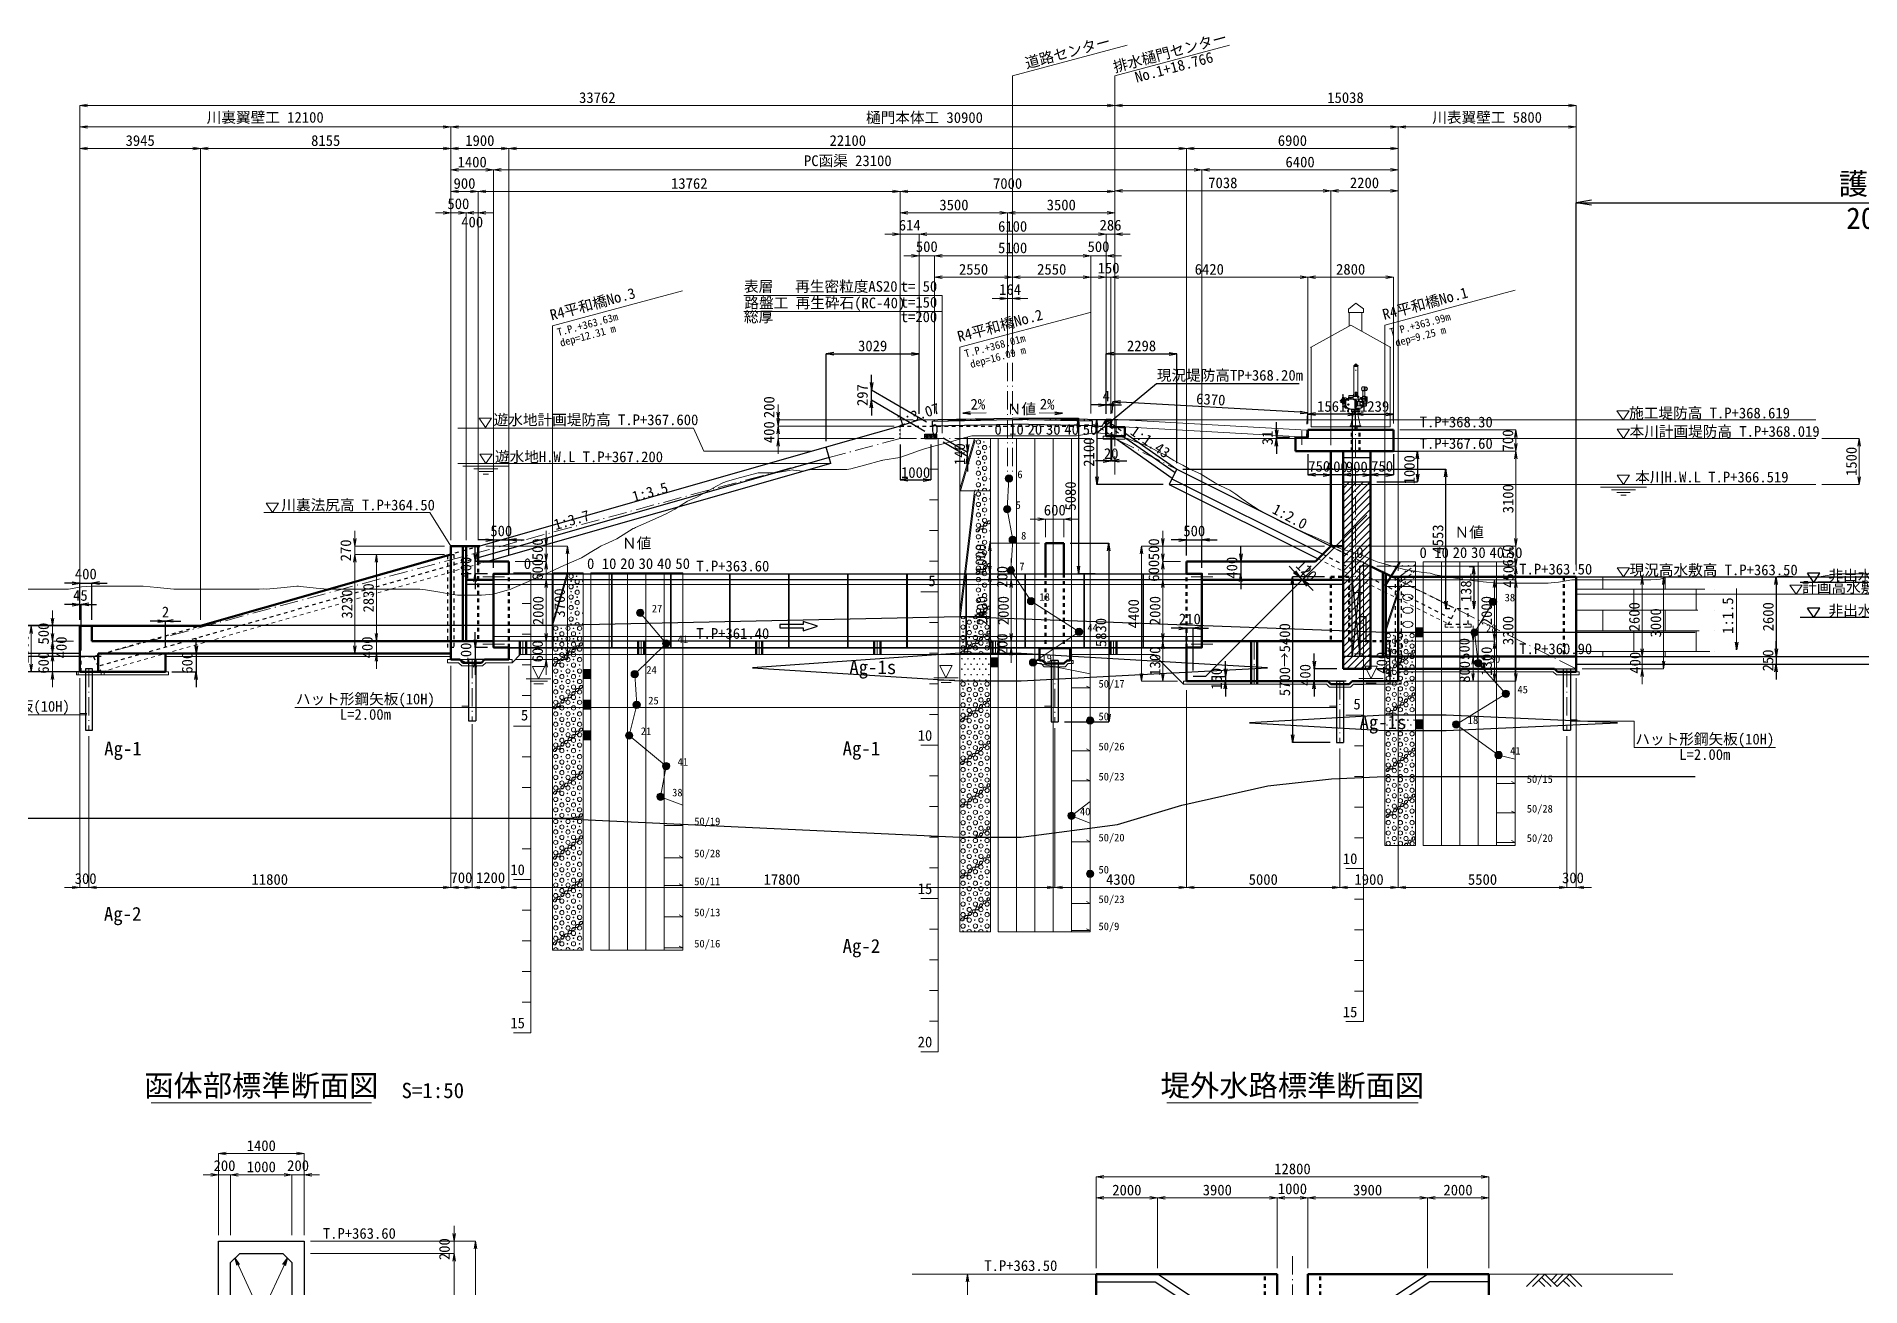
# Model space of a CAD drawing. Header units: millimetres. Extents: x 432273 to 1023813, y -32657 to 705940.
# Drawn here: x 728810 to 788296, y -22845 to 17937 of the extents above; entities that cross this region are included whole.
import ezdxf
from ezdxf.enums import TextEntityAlignment as Align

# ---------------------------------------------------------------- set-up
doc = ezdxf.new("R2010")
doc.units = ezdxf.units.MM
doc.header["$LTSCALE"] = 100
doc.header["$PDSIZE"] = 300
for name, pattern in [('56301', [0.5, 0.25, -0.25]), ('PS_SOLID', [0]), ('SXF_一点短鎖線', [9.25, 6, -1.5, 0.25, -1.5]), ('SXF_跳び破線', [12, 6, -6]), ('一点短鎖線', [9.25, 6, -1.5, 0.25, -1.5]), ('破線1', [7.5, 6, -1.5])]:
    doc.linetypes.add(name, pattern=pattern)
doc.layers.get('Defpoints').update_dxf_attribs({"color": 153})
for name, color, linetype, lineweight in [('D-BGD', 7, 'Continuous', 13), ('D-BGD-BRG', 8, 'Continuous', 9), ('D-BMK', 2, 'SXF_一点短鎖線', 13), ('D-BYP-STR1', 2, 'Continuous', 13), ('D-BYP-STR2', 6, 'Continuous', 25), ('D-BYP-STR3', 3, 'Continuous', 25), ('D-BYP-STR4', 6, 'Continuous', 25), ('D-BYP-STR6', 2, 'SXF_一点短鎖線', 13), ('D-BYP-STR7', 2, 'Continuous', 13), ('D-BYP-STR8', 150, 'Continuous', 25), ('D-BYP-STRB', 4, 'Continuous', 13), ('D-STR', 1, 'Continuous', 50), ('D-STR-DIM', 7, 'Continuous', 13), ('D-STR-HTXT', 7, 'Continuous', 13), ('D-STR-TXT', 7, 'Continuous', 13), ('D-TTL-LINE', 7, 'Continuous', 13), ('D-TTL-TXT', 7, 'Continuous', 13)]:
    doc.layers.add(name, color=color, linetype=linetype, lineweight=lineweight)
doc.layers.add('D-WORK2', color=11, linetype='Continuous', plot=False)
doc.layers.add('D-WORK_1', color=11, linetype='Continuous', plot=False)
doc.layers.add('地層線', color=7, linetype='Continuous')
doc.styles.add('MS ゴシック', font='MS Gothic.ttf')
doc.styles.add('MS-Gothic_5', font='MS Gothic.ttf', dxfattribs={"height": 5})
doc.styles.add('ＭＳ ゴシック', font='MS Gothic.ttf')
doc.dimstyles.new('DIM-100-0.5', dxfattribs={"dimscale": 100, "dimtxt": 3.5, "dimasz": 2.5, "dimexe": 0, "dimexo": 2, "dimgap": 0.8, "dimtad": 1, "dimdec": 0, "dimlfac": 0.5, "dimzin": 0, "dimdsep": 46, "dimtxsty": 'MS ゴシック', "dimblk": 'OPEN', "dimcen": 0.1, "dimclrd": 256, "dimclre": 256, "dimclrt": 256, "dimaunit": 1, "dimadec": 4, "dimazin": 0, "dimtfac": 1, "dimtdec": 0, "dimtmove": 2, "dimatfit": 3, "dimldrblk": 'OPEN', "dimfxl": 1, "dimtolj": 1, "dimtzin": 0, "dimlwd": -1, "dimlwe": -1, "dimarcsym": 2})
doc.dimstyles.new('DIM-100-F', dxfattribs={"dimscale": 100, "dimtxt": 3.5, "dimasz": 2.5, "dimexe": 0, "dimexo": 2, "dimgap": 0.8, "dimtad": 1, "dimdec": 0, "dimzin": 0, "dimdsep": 46, "dimtxsty": 'MS ゴシック', "dimblk": 'OPEN', "dimcen": 0.1, "dimclrd": 256, "dimclre": 256, "dimclrt": 256, "dimaunit": 1, "dimadec": 4, "dimazin": 0, "dimtfac": 1, "dimtdec": 0, "dimtmove": 2, "dimatfit": 3, "dimldrblk": 'OPEN', "dimfxl": 1, "dimtolj": 1, "dimtzin": 0, "dimlwd": -1, "dimlwe": -1, "dimarcsym": 2})
doc.dimstyles.new('DIM-200', dxfattribs={"dimscale": 200, "dimtxt": 3.5, "dimasz": 2.5, "dimexe": 0, "dimexo": 2, "dimgap": 0.8, "dimtad": 1, "dimdec": 0, "dimzin": 0, "dimdsep": 46, "dimtxsty": 'MS ゴシック', "dimblk": 'OPEN', "dimcen": 0.1, "dimaunit": 1, "dimadec": 4, "dimazin": 0, "dimtfac": 1, "dimtdec": 0, "dimtmove": 0, "dimatfit": 3, "dimldrblk": 'OPEN', "dimfxl": 1, "dimtolj": 1, "dimtzin": 0, "dimlwd": -1, "dimlwe": -1, "dimarcsym": 2})

msp = doc.modelspace()

# ---------------------------------------------------------------- texts
at = {"layer": 'D-BGD-BRG', "linetype": 'PS_SOLID', "style": 'ＭＳ ゴシック'}
for s, height, p in [('R4平和橋No.3', 350, (745519.8, 9008)), ('R4平和橋No.1', 350, (772669.4, 9026.1)), ('R4平和橋No.2', 350, (758805.8, 8305.9)), ('T.P.+363.63m', 250, (745762.1, 8400.6)), ('dep=12.31 m', 250, (745852.7, 8057.5)), ('T.P.+363.99m', 250, (772911.7, 8400.6)), ('dep=9.25 m', 250, (773090.9, 8057.5)), ('T.P.+368.01m', 250, (759048.2, 7700.6)), ('dep=16.09 m', 250, (759227.4, 7357.5))]:
    msp.add_text(s, height=height, rotation=15, dxfattribs=at).set_placement(p, align=Align.TOP_LEFT)
at = {"layer": 'D-BGD-BRG', "linetype": 'PS_SOLID'}
for s, style, p in [('Ｎ値', 'ＭＳ ゴシック', (760932.7, 5960)), ('0', 'MS ゴシック', (760169.9, 5293.6)), ('10', 'MS ゴシック', (760769.9, 5293.6)), ('20', 'MS ゴシック', (761369.9, 5293.6)), ('30', 'MS ゴシック', (761969.9, 5293.6)), ('40', 'MS ゴシック', (762569.9, 5293.6)), ('50', 'MS ゴシック', (763169.9, 5293.6)), ('Ｎ値', 'ＭＳ ゴシック', (775533.4, 1940)), ('Ｎ値', 'ＭＳ ゴシック', (748383.8, 1580)), ('0', 'MS ゴシック', (774033.4, 1273.6)), ('10', 'MS ゴシック', (774633.4, 1273.6)), ('20', 'MS ゴシック', (775233.4, 1273.6)), ('30', 'MS ゴシック', (775833.4, 1273.6)), ('40', 'MS ゴシック', (776433.4, 1273.6)), ('50', 'MS ゴシック', (777033.4, 1273.6)), ('0', 'MS ゴシック', (746883.8, 913.6)), ('10', 'MS ゴシック', (747483.8, 913.6)), ('20', 'MS ゴシック', (748083.8, 913.6)), ('30', 'MS ゴシック', (748683.8, 913.6)), ('40', 'MS ゴシック', (749283.8, 913.6)), ('50', 'MS ゴシック', (749883.8, 913.6))]:
    msp.add_text(s, height=350, dxfattribs=dict(at, style=style)).set_placement(p, align=Align.TOP_CENTER)
at = {"layer": 'D-BGD-BRG', "linetype": 'PS_SOLID', "style": 'MS ゴシック'}
for s, p in [('0', (757989.1, 4944.2)), ('0', (771852.6, 924.2)), ('0', (744703, 564.2)), ('5', (757894.2, 2.7)), ('5', (744608.2, -4377.3)), ('5', (771757.8, -4017.3)), ('10', (757548.7, -5040.5)), ('10', (771412.2, -9060.5)), ('10', (744262.6, -9420.5)), ('15', (757548.7, -10040.5)), ('15', (744262.6, -14420.5)), ('15', (771412.2, -14060.5)), ('20', (757548.7, -15040.5))]:
    msp.add_text(s, height=350, dxfattribs=at).set_placement(p)
for s, p in [('6', (760799.4, 3775.4)), ('5', (760741.2, 2775.4)), ('8', (760921.5, 1775.4)), ('7', (760863.3, 775.4)), ('18', (761520.3, -224.6)), ('38', (776690.4, -242)), ('27', (748878, -602.5)), ('41', (749721, -1602.5)), ('44', (763084.3, -1224.6)), ('28', (776085.7, -1242)), ('19', (761584.3, -2224.6)), ('30', (776207.8, -2242)), ('24', (748697.8, -2602.5)), ('50/17', (763444.7, -3056)), ('45', (777109, -3242)), ('25', (748761.7, -3602.5)), ('50', (763444.7, -4119.9)), ('21', (748517.5, -4602.5)), ('18', (775486.9, -4242)), ('50/26', (763444.7, -5102.5)), ('41', (776870.6, -5242)), ('41', (749721, -5602.5)), ('50/23', (763444.7, -6085)), ('50/15', (777411.3, -6166.4)), ('38', (749540.8, -6602.5)), ('50/28', (777411.3, -7131.6)), ('50/19', (750261.7, -7544.3)), ('40', (762840.1, -7224.6)), ('50/20', (763444.7, -8073.4)), ('50/20', (777411.3, -8090.9)), ('50/28', (750261.7, -8590.9)), ('50/11', (750261.7, -9503.6)), ('50', (763444.7, -9119.9)), ('50/23', (763444.7, -10085)), ('50/13', (750261.7, -10515.3)), ('50/9', (763444.7, -10968.8)), ('50/16', (750261.7, -11532.7))]:
    msp.add_text(s, height=250, dxfattribs=at).set_placement(p, align=Align.TOP_LEFT)
at = {"layer": 'D-STR-HTXT', "style": 'ＭＳ ゴシック'}
msp.add_text('1:1.5', height=350, rotation=90, dxfattribs=at).set_placement((784249, -958.7), align=Align.BOTTOM_CENTER)
at = {"layer": 'D-STR-TXT', "style": 'MS ゴシック'}
for s, p in [('排水樋門センター', (765848.5, 17154.3, 215906.7)), ('道路センター', (762512, 17154.3, 215906.7))]:
    msp.add_text(s, height=350, rotation=15, dxfattribs=at).set_placement(p, align=Align.BOTTOM_CENTER)
msp.add_text('No.1+18.766', height=350, rotation=15, dxfattribs=at).set_placement((765861.4, 17106, 215906.7), align=Align.TOP_CENTER)
at = {"layer": 'D-STR-TXT', "style": 'ＭＳ ゴシック'}
for s, rotation, p in [('1:3.07', 18.052225, (756941.7, 5214.9)), ('1:1.43', 325.069377, (764452.1, 4978)), ('1:3.5', 15.945396, (748294.1, 2743.2)), ('1:2.0', 332, (769078.5, 2402.1))]:
    msp.add_text(s, height=350, rotation=rotation, dxfattribs=at).set_placement(p)
at = {"layer": 'D-STR-TXT', "color": 7, "style": 'ＭＳ ゴシック'}
for rotation, p in [(1.145763, (759514.2, 5766.9)), (358.854237, (761767.8, 5767.1))]:
    msp.add_text('2%', height=350, rotation=rotation, dxfattribs=at).set_placement(p, align=Align.CENTER)
at = {"layer": 'D-STR-TXT', "ltscale": 0.01, "style": 'ＭＳ ゴシック'}
for s, p in [('遊水地計画堤防高 T.P+367.600', (743718.7, 5256.9)), ('T.P+368.30', (773920.9, 5184.1)), ('施工堤防高 T.P+368.619', (780751.3, 5477.8)), ('T.P+367.60', (773920.9, 4484.1)), ('本川計画堤防高 T.P+368.019', (780764.6, 4877.8)), ('遊水地H.W.L T.P+367.200', (743763.3, 4049.2)), ('本川H.W.L T.P+366.519', (780946.6, 3388.6)), ('T.P+363.60', (750329, 485.1)), ('T.P+363.50', (777166.6, 385.1)), ('現況高水敷高 T.P+363.50', (780764.6, 358.8)), ('計画高水敷高 T.P+362.932', (786394.6, -209.2)), ('T.P+361.40', (750327.6, -1714.9)), ('T.P+360.90', (777166.6, -2214.9))]:
    msp.add_text(s, height=350, dxfattribs=at).set_placement(p)
at = {"layer": 'D-STR-TXT', "color": 7, "style": 'ＭＳ ゴシック'}
msp.add_text('川裏法尻高 T.P+364.50', height=350, dxfattribs=at).set_placement((736798.5, 2476.6))
at = {"layer": 'D-STR-TXT', "ltscale": 0.01, "style": 'ＭＳ ゴシック'}
for p in [(739536.9, -3955.2), (727632.7, -4195.4), (783218.5, -5263.7)]:
    msp.add_text('ハット形鋼矢板(10H)', height=350, dxfattribs=at).set_placement(p, align=Align.BOTTOM_CENTER)
for p in [(739536.9, -4005.2), (783218.5, -5313.7)]:
    msp.add_text('L=2.00m', height=350, dxfattribs=at).set_placement(p, align=Align.TOP_CENTER)
at = {"layer": 'D-STR-TXT', "style": 'MS ゴシック'}
msp.add_text('T.P+363.60', height=350, dxfattribs=at).set_placement((738150.5, -21286.5))
msp.add_text('T.P+363.50', height=350, dxfattribs=at).set_placement((760912.2, -22443), align=Align.BOTTOM_CENTER)
at = {"layer": 'D-TTL-TXT', "style": 'MS ゴシック'}
for s, height, p in [('函体部標準断面図', 700, (736142.3, -16848.4)), ('堤外水路標準断面図', 700, (769770.1, -16848.4)), ('S=1:50', 500, (741735.6, -16848.4))]:
    msp.add_text(s, height=height, dxfattribs=at).set_placement(p, align=Align.BOTTOM_CENTER)
at = {"layer": 'D-WORK2', "style": 'ＭＳ ゴシック'}
msp.add_text('1:3.7', height=350, rotation=16, dxfattribs=at).set_placement((745740.1, 1832))
at = {"layer": 'D-WORK2', "linetype": 'Continuous', "style": 'ＭＳ ゴシック'}
for s, p in [('非出水期既往最大 TP+363.320', (787253, 178.8)), ('非出水期10ヶ年1位 TP+362.176', (787253, -965.2))]:
    msp.add_text(s, height=350, dxfattribs=at).set_placement(p)
at = {"layer": 'Defpoints', "linetype": 'Continuous', "lineweight": 18, "style": 'MS ゴシック'}
for s, p in [('表層\u3000 再生密粒度AS20', (751883.2, 9503.2)), ('t= 50', (756995.3, 9505.1)), ('総厚\u3000\u3000\u3000', (751883.2, 8511)), ('路盤工 再生砕石(RC-40)', (751896.8, 8965.5)), ('t=150', (756995.3, 8986.6)), ('t=200', (756995.3, 8512.4))]:
    msp.add_text(s, height=350, dxfattribs=at).set_placement(p, align=Align.BOTTOM_LEFT)
at = {"layer": 'Defpoints', "ltscale": 0.01, "style": 'ＭＳ ゴシック'}
msp.add_text('現況堤防高TP+368.20m', height=350, dxfattribs=at).set_placement((765346.5, 6708.7))
at = {"layer": '地層線', "ltscale": 0.01, "style": 'MS-Gothic_5'}
for s, p in [('Ag-1s', (755318.6, -2865.8)), ('Ag-1s', (771956.8, -4660.1)), ('Ag-1', (731017.8, -5519.4)), ('Ag-1', (755099.9, -5513.6)), ('Ag-2', (731009.1, -10911.4)), ('Ag-2', (755099.9, -11959.9))]:
    msp.add_text(s, height=450, dxfattribs=at).set_placement(p)

# ---------------------------------------------------------------- blocks, each defined once
blk = doc.blocks.new('_Open')
at = {"color": 0, "linetype": 'ByBlock', "lineweight": -2}
for p, q in [((-1, 0.17), (0, 0)), ((-1, -0.17), (0, 0)), ((0, 0), (-1, 0))]:
    blk.add_line(p, q, dxfattribs=at)
blk = doc.blocks.new('*D243')
at = {"layer": 'D-STR-DIM', "ltscale": 0.2, "transparency": 16777216}
for p, q in [((756981, 5625), (756981, 12884)), ((757231, 12884), (763731, 12884)), ((763981, 5425), (763981, 12884))]:
    blk.add_line(p, q, dxfattribs=at)
at = {"layer": 'Defpoints', "color": 0, "ltscale": 0.2, "transparency": 16777216}
for p in [(763981, 12884), (756981, 5425), (763981, 5225)]:
    blk.add_point(p, dxfattribs=at)
at = {"layer": 'D-STR-DIM', "ltscale": 0.2, "transparency": 16777216, "xscale": 250, "yscale": 250, "zscale": 250, "rotation": 180}
blk.add_blockref('_Open', (756981, 12884), dxfattribs=at)
at = {"layer": 'D-STR-DIM', "ltscale": 0.2, "transparency": 16777216, "xscale": 250, "yscale": 250, "zscale": 250}
blk.add_blockref('_Open', (763981, 12884), dxfattribs=at)
at = {"layer": 'D-STR-DIM', "ltscale": 0.2, "transparency": 16777216, "insert": (760481, 13139), "char_height": 350, "attachment_point": 5, "style": 'MS ゴシック'}
blk.add_mtext('\\A1;7000', dxfattribs=at)
blk = doc.blocks.new('*D54')
at = {"layer": 'D-STR-DIM', "ltscale": 0.2, "transparency": 16777216}
for p, q in [((773219, -3294), (773219, -9822)), ((771319, -5294), (771319, -9822)), ((772969, -9822), (771569, -9822))]:
    blk.add_line(p, q, dxfattribs=at)
at = {"layer": 'Defpoints', "color": 0, "ltscale": 0.2, "transparency": 16777216}
for p in [(773219, -3094), (771319, -5094), (771319, -9822)]:
    blk.add_point(p, dxfattribs=at)
at = {"layer": 'D-STR-DIM', "ltscale": 0.2, "transparency": 16777216, "xscale": 250, "yscale": 250, "zscale": 250, "rotation": 180}
blk.add_blockref('_Open', (771319, -9822), dxfattribs=at)
at = {"layer": 'D-STR-DIM', "ltscale": 0.2, "transparency": 16777216, "xscale": 250, "yscale": 250, "zscale": 250}
blk.add_blockref('_Open', (773219, -9822), dxfattribs=at)
at = {"layer": 'D-STR-DIM', "ltscale": 0.2, "transparency": 16777216, "insert": (772269, -9567), "char_height": 350, "attachment_point": 5, "style": 'MS ゴシック'}
blk.add_mtext('\\A1;1900', dxfattribs=at)
blk = doc.blocks.new('*D55')
at = {"layer": 'D-STR-DIM', "ltscale": 0.2, "transparency": 16777216}
for p, q in [((766319, -3394), (766319, -9822)), ((762019, -4624), (762019, -9822)), ((766069, -9822), (762269, -9822))]:
    blk.add_line(p, q, dxfattribs=at)
at = {"layer": 'Defpoints', "color": 0, "ltscale": 0.2, "transparency": 16777216}
for p in [(766319, -3194), (762019, -4424), (762019, -9822)]:
    blk.add_point(p, dxfattribs=at)
at = {"layer": 'D-STR-DIM', "ltscale": 0.2, "transparency": 16777216, "xscale": 250, "yscale": 250, "zscale": 250, "rotation": 180}
blk.add_blockref('_Open', (762019, -9822), dxfattribs=at)
at = {"layer": 'D-STR-DIM', "ltscale": 0.2, "transparency": 16777216, "xscale": 250, "yscale": 250, "zscale": 250}
blk.add_blockref('_Open', (766319, -9822), dxfattribs=at)
at = {"layer": 'D-STR-DIM', "ltscale": 0.2, "transparency": 16777216, "insert": (764169, -9567), "char_height": 350, "attachment_point": 5, "style": 'MS ゴシック'}
blk.add_mtext('\\A1;4300', dxfattribs=at)
blk = doc.blocks.new('*D56')
at = {"layer": 'D-STR-DIM', "ltscale": 0.2, "transparency": 16777216}
for p, q in [((744219, -2594), (744219, -9822)), ((743019, -4494), (743019, -9822)), ((743969, -9822), (743269, -9822))]:
    blk.add_line(p, q, dxfattribs=at)
at = {"layer": 'Defpoints', "color": 0, "ltscale": 0.2, "transparency": 16777216}
for p in [(744219, -2394), (743019, -4294), (743019, -9822)]:
    blk.add_point(p, dxfattribs=at)
at = {"layer": 'D-STR-DIM', "ltscale": 0.2, "transparency": 16777216, "xscale": 250, "yscale": 250, "zscale": 250, "rotation": 180}
blk.add_blockref('_Open', (743019, -9822), dxfattribs=at)
at = {"layer": 'D-STR-DIM', "ltscale": 0.2, "transparency": 16777216, "xscale": 250, "yscale": 250, "zscale": 250}
blk.add_blockref('_Open', (744219, -9822), dxfattribs=at)
at = {"layer": 'D-STR-DIM', "ltscale": 0.2, "transparency": 16777216, "insert": (743619, -9509), "char_height": 350, "attachment_point": 5, "style": 'MS ゴシック'}
blk.add_mtext('\\A1;1200', dxfattribs=at)
blk = doc.blocks.new('*D238')
at = {"layer": 'D-STR-DIM', "ltscale": 0.2, "transparency": 16777216}
for p, q in [((742319, -2594), (742319, -9822)), ((743019, -4494), (743019, -9822)), ((742769, -9822), (742569, -9822))]:
    blk.add_line(p, q, dxfattribs=at)
at = {"layer": 'Defpoints', "color": 0, "ltscale": 0.2, "transparency": 16777216}
for p in [(742319, -2394), (743019, -4294), (742319, -9822)]:
    blk.add_point(p, dxfattribs=at)
at = {"layer": 'D-STR-DIM', "ltscale": 0.2, "transparency": 16777216, "xscale": 250, "yscale": 250, "zscale": 250, "rotation": 180}
blk.add_blockref('_Open', (742319, -9822), dxfattribs=at)
at = {"layer": 'D-STR-DIM', "ltscale": 0.2, "transparency": 16777216, "xscale": 250, "yscale": 250, "zscale": 250}
blk.add_blockref('_Open', (743019, -9822), dxfattribs=at)
at = {"layer": 'D-STR-DIM', "ltscale": 0.2, "transparency": 16777216, "insert": (742669, -9509), "char_height": 350, "attachment_point": 5, "style": 'MS ゴシック'}
blk.add_mtext('\\A1;700', dxfattribs=at)
blk = doc.blocks.new('*D57')
at = {"layer": 'D-STR-DIM', "ltscale": 0.2, "transparency": 16777216}
for p, q in [((773219, -3294), (773219, -9822)), ((778719, -4894), (778719, -9822)), ((773469, -9822), (778469, -9822))]:
    blk.add_line(p, q, dxfattribs=at)
at = {"layer": 'Defpoints', "color": 0, "ltscale": 0.2, "transparency": 16777216}
for p in [(773219, -3094), (778719, -4694), (778719, -9822)]:
    blk.add_point(p, dxfattribs=at)
at = {"layer": 'D-STR-DIM', "ltscale": 0.2, "transparency": 16777216, "xscale": 250, "yscale": 250, "zscale": 250, "rotation": 180}
blk.add_blockref('_Open', (773219, -9822), dxfattribs=at)
at = {"layer": 'D-STR-DIM', "ltscale": 0.2, "transparency": 16777216, "xscale": 250, "yscale": 250, "zscale": 250}
blk.add_blockref('_Open', (778719, -9822), dxfattribs=at)
at = {"layer": 'D-STR-DIM', "ltscale": 0.2, "transparency": 16777216, "insert": (775969, -9567), "char_height": 350, "attachment_point": 5, "style": 'MS ゴシック'}
blk.add_mtext('\\A1;5500', dxfattribs=at)
blk = doc.blocks.new('*D239')
at = {"layer": 'D-STR-DIM', "ltscale": 0.2, "transparency": 16777216}
for p, q in [((779019, -2994), (779019, -9822)), ((778719, -4894), (778719, -9822)), ((778469, -9822), (778219, -9822)), ((778719, -9822), (779019, -9822)), ((779269, -9822), (779519, -9822))]:
    blk.add_line(p, q, dxfattribs=at)
at = {"layer": 'Defpoints', "color": 0, "ltscale": 0.2, "transparency": 16777216}
for p in [(779019, -2794), (778719, -4694), (779019, -9822)]:
    blk.add_point(p, dxfattribs=at)
at = {"layer": 'D-STR-DIM', "ltscale": 0.2, "transparency": 16777216, "xscale": 250, "yscale": 250, "zscale": 250}
blk.add_blockref('_Open', (778719, -9822), dxfattribs=at)
at = {"layer": 'D-STR-DIM', "ltscale": 0.2, "transparency": 16777216, "xscale": 250, "yscale": 250, "zscale": 250, "rotation": 180}
blk.add_blockref('_Open', (779019, -9822), dxfattribs=at)
at = {"layer": 'D-STR-DIM', "ltscale": 0.2, "transparency": 16777216, "insert": (778919, -9513), "char_height": 350, "attachment_point": 5, "style": 'MS ゴシック'}
blk.add_mtext('\\A1;300', dxfattribs=at)
blk = doc.blocks.new('*D58')
at = {"layer": 'D-STR-DIM', "ltscale": 0.2, "transparency": 16777216}
for p, q in [((734164, -1094), (734164, 14284)), ((742069, 14284), (734414, 14284)), ((742319, 1506), (742319, 14284))]:
    blk.add_line(p, q, dxfattribs=at)
at = {"layer": 'Defpoints', "color": 0, "ltscale": 0.2, "transparency": 16777216}
for p in [(734164, 14284), (742319, 1306), (734164, -1294)]:
    blk.add_point(p, dxfattribs=at)
at = {"layer": 'D-STR-DIM', "ltscale": 0.2, "transparency": 16777216, "xscale": 250, "yscale": 250, "zscale": 250, "rotation": 180}
blk.add_blockref('_Open', (734164, 14284), dxfattribs=at)
at = {"layer": 'D-STR-DIM', "ltscale": 0.2, "transparency": 16777216, "xscale": 250, "yscale": 250, "zscale": 250}
blk.add_blockref('_Open', (742319, 14284), dxfattribs=at)
at = {"layer": 'D-STR-DIM', "ltscale": 0.2, "transparency": 16777216, "insert": (738242, 14539), "char_height": 350, "attachment_point": 5, "style": 'MS ゴシック'}
blk.add_mtext('\\A1;8155', dxfattribs=at)
blk = doc.blocks.new('*D240')
at = {"layer": 'D-STR-DIM', "ltscale": 0.2, "transparency": 16777216}
for p, q in [((761469, 2188), (761219, 2188)), ((761719, 1606), (761719, 2188)), ((761719, 2188), (762319, 2188)), ((762319, 1606), (762319, 2188)), ((762569, 2188), (762819, 2188))]:
    blk.add_line(p, q, dxfattribs=at)
at = {"layer": 'Defpoints', "color": 0, "ltscale": 0.2, "transparency": 16777216}
for p in [(762319, 2188), (761719, 1406), (762319, 1406)]:
    blk.add_point(p, dxfattribs=at)
at = {"layer": 'D-STR-DIM', "ltscale": 0.2, "transparency": 16777216, "xscale": 250, "yscale": 250, "zscale": 250}
blk.add_blockref('_Open', (761719, 2188), dxfattribs=at)
at = {"layer": 'D-STR-DIM', "ltscale": 0.2, "transparency": 16777216, "xscale": 250, "yscale": 250, "zscale": 250, "rotation": 180}
blk.add_blockref('_Open', (762319, 2188), dxfattribs=at)
at = {"layer": 'D-STR-DIM', "ltscale": 0.2, "transparency": 16777216, "insert": (762019, 2483), "char_height": 350, "attachment_point": 5, "style": 'MS ゴシック'}
blk.add_mtext('\\A1;600', dxfattribs=at)
blk = doc.blocks.new('*D59')
at = {"layer": 'D-STR-DIM', "ltscale": 0.2, "transparency": 16777216}
for p, q in [((766319, 1006), (766319, 14284)), ((772969, 14284), (766569, 14284)), ((773219, 506), (773219, 14284))]:
    blk.add_line(p, q, dxfattribs=at)
at = {"layer": 'Defpoints', "color": 0, "ltscale": 0.2, "transparency": 16777216}
for p in [(766319, 14284), (766319, 806), (773219, 306)]:
    blk.add_point(p, dxfattribs=at)
at = {"layer": 'D-STR-DIM', "ltscale": 0.2, "transparency": 16777216, "xscale": 250, "yscale": 250, "zscale": 250, "rotation": 180}
blk.add_blockref('_Open', (766319, 14284), dxfattribs=at)
at = {"layer": 'D-STR-DIM', "ltscale": 0.2, "transparency": 16777216, "xscale": 250, "yscale": 250, "zscale": 250}
blk.add_blockref('_Open', (773219, 14284), dxfattribs=at)
at = {"layer": 'D-STR-DIM', "ltscale": 0.2, "transparency": 16777216, "insert": (769769, 14539), "char_height": 350, "attachment_point": 5, "style": 'MS ゴシック'}
blk.add_mtext('\\A1;6900', dxfattribs=at)
blk = doc.blocks.new('*D60')
at = {"layer": 'D-STR-DIM', "ltscale": 0.2, "transparency": 16777216}
for p, q in [((773269, 5106), (777059, 5106)), ((777059, 4656), (777059, 4856)), ((773269, 4406), (777059, 4406))]:
    blk.add_line(p, q, dxfattribs=at)
at = {"layer": 'Defpoints', "color": 0, "ltscale": 0.2, "transparency": 16777216}
for p in [(773069, 5106), (777059, 5106), (773069, 4406)]:
    blk.add_point(p, dxfattribs=at)
at = {"layer": 'D-STR-DIM', "ltscale": 0.2, "transparency": 16777216, "xscale": 250, "yscale": 250, "zscale": 250}
for p, rotation in [((777059, 5106), 90), ((777059, 4406), 270)]:
    blk.add_blockref('_Open', p, dxfattribs=dict(at, rotation=rotation))
at = {"layer": 'D-STR-DIM', "ltscale": 0.2, "transparency": 16777216, "insert": (776797, 4756), "char_height": 350, "attachment_point": 5, "rotation": 90, "style": 'MS ゴシック'}
blk.add_mtext('\\A1;700', dxfattribs=at)
blk = doc.blocks.new('*D61')
at = {"layer": 'D-STR-DIM', "ltscale": 0.2, "transparency": 16777216}
for p, q in [((773269, 4406), (777059, 4406)), ((777059, 4156), (777059, 1556)), ((771619, 1306), (777059, 1306))]:
    blk.add_line(p, q, dxfattribs=at)
at = {"layer": 'Defpoints', "color": 0, "ltscale": 0.2, "transparency": 16777216}
for p in [(773069, 4406), (771419, 1306), (777059, 1306)]:
    blk.add_point(p, dxfattribs=at)
at = {"layer": 'D-STR-DIM', "ltscale": 0.2, "transparency": 16777216, "xscale": 250, "yscale": 250, "zscale": 250}
for p, rotation in [((777059, 4406), 90), ((777059, 1306), 270)]:
    blk.add_blockref('_Open', p, dxfattribs=dict(at, rotation=rotation))
at = {"layer": 'D-STR-DIM', "ltscale": 0.2, "transparency": 16777216, "insert": (776804, 2856), "char_height": 350, "attachment_point": 5, "rotation": 90, "style": 'MS ゴシック'}
blk.add_mtext('\\A1;3100', dxfattribs=at)
blk = doc.blocks.new('*D62')
at = {"layer": 'D-STR-DIM', "ltscale": 0.2, "transparency": 16777216}
for p, q in [((771619, 206), (777059, 206)), ((777059, -44), (777059, -2844)), ((773469, -3094), (777059, -3094))]:
    blk.add_line(p, q, dxfattribs=at)
at = {"layer": 'Defpoints', "color": 0, "ltscale": 0.2, "transparency": 16777216}
for p in [(771419, 206), (773269, -3094), (777059, -3094)]:
    blk.add_point(p, dxfattribs=at)
at = {"layer": 'D-STR-DIM', "ltscale": 0.2, "transparency": 16777216, "xscale": 250, "yscale": 250, "zscale": 250}
for p, rotation in [((777059, 206), 90), ((777059, -3094), 270)]:
    blk.add_blockref('_Open', p, dxfattribs=dict(at, rotation=rotation))
at = {"layer": 'D-STR-DIM', "ltscale": 0.2, "transparency": 16777216, "insert": (776804, -1444), "char_height": 350, "attachment_point": 5, "rotation": 90, "style": 'MS ゴシック'}
blk.add_mtext('\\A1;3300', dxfattribs=at)
blk = doc.blocks.new('*D63')
at = {"layer": 'D-STR-DIM', "ltscale": 0.2, "transparency": 16777216}
for p, q in [((773519, -2294), (775659, -2294)), ((775659, -2544), (775659, -2844)), ((773469, -3094), (775659, -3094))]:
    blk.add_line(p, q, dxfattribs=at)
at = {"layer": 'Defpoints', "color": 0, "ltscale": 0.2, "transparency": 16777216}
for p in [(773319, -2294), (773269, -3094), (775659, -3094)]:
    blk.add_point(p, dxfattribs=at)
at = {"layer": 'D-STR-DIM', "ltscale": 0.2, "transparency": 16777216, "xscale": 250, "yscale": 250, "zscale": 250}
for p, rotation in [((775659, -2294), 90), ((775659, -3094), 270)]:
    blk.add_blockref('_Open', p, dxfattribs=dict(at, rotation=rotation))
at = {"layer": 'D-STR-DIM', "ltscale": 0.2, "transparency": 16777216, "insert": (775387, -2794), "char_height": 350, "attachment_point": 5, "rotation": 90, "style": 'MS ゴシック'}
blk.add_mtext('\\A1;800', dxfattribs=at)
blk = doc.blocks.new('*D64')
at = {"layer": 'D-STR-DIM', "ltscale": 0.2, "transparency": 16777216}
for p, q in [((779219, 306), (781176, 306)), ((781176, -2044), (781176, 56)), ((779219, -2294), (781176, -2294))]:
    blk.add_line(p, q, dxfattribs=at)
at = {"layer": 'Defpoints', "color": 0, "ltscale": 0.2, "transparency": 16777216}
for p in [(779019, 306), (781176, 306), (779019, -2294)]:
    blk.add_point(p, dxfattribs=at)
at = {"layer": 'D-STR-DIM', "ltscale": 0.2, "transparency": 16777216, "xscale": 250, "yscale": 250, "zscale": 250}
for p, rotation in [((781176, 306), 90), ((781176, -2294), 270)]:
    blk.add_blockref('_Open', p, dxfattribs=dict(at, rotation=rotation))
at = {"layer": 'D-STR-DIM', "ltscale": 0.2, "transparency": 16777216, "insert": (780921, -994), "char_height": 350, "attachment_point": 5, "rotation": 90, "style": 'MS ゴシック'}
blk.add_mtext('\\A1;2600', dxfattribs=at)
blk = doc.blocks.new('*D65')
at = {"layer": 'D-STR-DIM', "ltscale": 0.2, "transparency": 16777216}
for p, q in [((779219, -2294), (781176, -2294)), ((781176, -2044), (781176, -1794)), ((781176, -2294), (781176, -2694)), ((779219, -2694), (781176, -2694)), ((781176, -2944), (781176, -3194))]:
    blk.add_line(p, q, dxfattribs=at)
at = {"layer": 'Defpoints', "color": 0, "ltscale": 0.2, "transparency": 16777216}
for p in [(779019, -2294), (779019, -2694), (781176, -2694)]:
    blk.add_point(p, dxfattribs=at)
at = {"layer": 'D-STR-DIM', "ltscale": 0.2, "transparency": 16777216, "xscale": 250, "yscale": 250, "zscale": 250}
for p, rotation in [((781176, -2294), 270), ((781176, -2694), 90)]:
    blk.add_blockref('_Open', p, dxfattribs=dict(at, rotation=rotation))
at = {"layer": 'D-STR-DIM', "ltscale": 0.2, "transparency": 16777216, "insert": (780946, -2494), "char_height": 350, "attachment_point": 5, "rotation": 90, "style": 'MS ゴシック'}
blk.add_mtext('\\A1;400', dxfattribs=at)
blk = doc.blocks.new('*D241')
at = {"layer": 'D-STR-DIM', "ltscale": 0.2, "transparency": 16777216}
for p, q in [((729335, -1044), (729335, -794)), ((730019, -1294), (729335, -1294)), ((729335, -1794), (729335, -1294)), ((730019, -1794), (729335, -1794)), ((729335, -2044), (729335, -2294))]:
    blk.add_line(p, q, dxfattribs=at)
at = {"layer": 'Defpoints', "color": 0, "ltscale": 0.2, "transparency": 16777216}
for p in [(729335, -1294), (730219, -1294), (730219, -1794)]:
    blk.add_point(p, dxfattribs=at)
at = {"layer": 'D-STR-DIM', "ltscale": 0.2, "transparency": 16777216, "xscale": 250, "yscale": 250, "zscale": 250}
for p, rotation in [((729335, -1294), 270), ((729335, -1794), 90)]:
    blk.add_blockref('_Open', p, dxfattribs=dict(at, rotation=rotation))
at = {"layer": 'D-STR-DIM', "ltscale": 0.2, "transparency": 16777216, "insert": (729040, -1544), "char_height": 350, "attachment_point": 5, "rotation": 90, "style": 'MS ゴシック'}
blk.add_mtext('\\A1;500', dxfattribs=at)
blk = doc.blocks.new('*D242')
at = {"layer": 'D-STR-DIM', "ltscale": 0.2, "transparency": 16777216}
for p, q in [((729335, -1544), (729335, -1294)), ((730019, -1794), (729335, -1794)), ((729335, -1794), (729335, -2194)), ((730019, -2194), (729335, -2194)), ((729335, -2444), (729335, -2694))]:
    blk.add_line(p, q, dxfattribs=at)
at = {"layer": 'Defpoints', "color": 0, "ltscale": 0.2, "transparency": 16777216}
for p in [(729335, -2194), (730219, -1794), (730219, -2194)]:
    blk.add_point(p, dxfattribs=at)
at = {"layer": 'D-STR-DIM', "ltscale": 0.2, "transparency": 16777216, "xscale": 250, "yscale": 250, "zscale": 250}
for p, rotation in [((729335, -1794), 270), ((729335, -2194), 90)]:
    blk.add_blockref('_Open', p, dxfattribs=dict(at, rotation=rotation))
at = {"layer": 'D-STR-DIM', "ltscale": 0.2, "transparency": 16777216, "insert": (729622, -1994), "char_height": 350, "attachment_point": 5, "rotation": 90, "style": 'MS ゴシック'}
blk.add_mtext('\\A1;400', dxfattribs=at)
blk = doc.blocks.new('*D70')
at = {"layer": 'D-STR-DIM', "ltscale": 0.2, "transparency": 16777216}
for p, q in [((742319, -2594), (742319, -9822)), ((730519, -4894), (730519, -9822)), ((742069, -9822), (730769, -9822))]:
    blk.add_line(p, q, dxfattribs=at)
at = {"layer": 'Defpoints', "color": 0, "ltscale": 0.2, "transparency": 16777216}
for p in [(742319, -2394), (730519, -4694), (730519, -9822)]:
    blk.add_point(p, dxfattribs=at)
at = {"layer": 'D-STR-DIM', "ltscale": 0.2, "transparency": 16777216, "xscale": 250, "yscale": 250, "zscale": 250, "rotation": 180}
blk.add_blockref('_Open', (730519, -9822), dxfattribs=at)
at = {"layer": 'D-STR-DIM', "ltscale": 0.2, "transparency": 16777216, "xscale": 250, "yscale": 250, "zscale": 250}
blk.add_blockref('_Open', (742319, -9822), dxfattribs=at)
at = {"layer": 'D-STR-DIM', "ltscale": 0.2, "transparency": 16777216, "insert": (736419, -9567), "char_height": 350, "attachment_point": 5, "style": 'MS ゴシック'}
blk.add_mtext('\\A1;11800', dxfattribs=at)
blk = doc.blocks.new('*D72')
at = {"layer": 'D-STR-DIM', "ltscale": 0.2, "transparency": 16777216}
for p, q in [((730219, -1094), (730219, 14284)), ((733914, 14284), (730469, 14284)), ((734164, -1094), (734164, 14284))]:
    blk.add_line(p, q, dxfattribs=at)
at = {"layer": 'Defpoints', "color": 0, "ltscale": 0.2, "transparency": 16777216}
for p in [(730219, 14284), (730219, -1294), (734164, -1294)]:
    blk.add_point(p, dxfattribs=at)
at = {"layer": 'D-STR-DIM', "ltscale": 0.2, "transparency": 16777216, "xscale": 250, "yscale": 250, "zscale": 250, "rotation": 180}
blk.add_blockref('_Open', (730219, 14284), dxfattribs=at)
at = {"layer": 'D-STR-DIM', "ltscale": 0.2, "transparency": 16777216, "xscale": 250, "yscale": 250, "zscale": 250}
blk.add_blockref('_Open', (734164, 14284), dxfattribs=at)
at = {"layer": 'D-STR-DIM', "ltscale": 0.2, "transparency": 16777216, "insert": (732192, 14539), "char_height": 350, "attachment_point": 5, "style": 'MS ゴシック'}
blk.add_mtext('\\A1;3945', dxfattribs=at)
blk = doc.blocks.new('*D81')
at = {"layer": 'D-STR-DIM', "ltscale": 0.2, "transparency": 16777216}
for p, q in [((730219, -2994), (730219, -9822)), ((730519, -4894), (730519, -9822)), ((729969, -9822), (729719, -9822)), ((730219, -9822), (730519, -9822)), ((730769, -9822), (731019, -9822))]:
    blk.add_line(p, q, dxfattribs=at)
at = {"layer": 'Defpoints', "color": 0, "ltscale": 0.2, "transparency": 16777216}
for p in [(730219, -2794), (730519, -4694), (730519, -9822)]:
    blk.add_point(p, dxfattribs=at)
at = {"layer": 'D-STR-DIM', "ltscale": 0.2, "transparency": 16777216, "xscale": 250, "yscale": 250, "zscale": 250}
blk.add_blockref('_Open', (730219, -9822), dxfattribs=at)
at = {"layer": 'D-STR-DIM', "ltscale": 0.2, "transparency": 16777216, "xscale": 250, "yscale": 250, "zscale": 250, "rotation": 180}
blk.add_blockref('_Open', (730519, -9822), dxfattribs=at)
at = {"layer": 'D-STR-DIM', "ltscale": 0.2, "transparency": 16777216, "insert": (730414, -9538), "char_height": 350, "attachment_point": 5, "style": 'MS ゴシック'}
blk.add_mtext('\\A1;300', dxfattribs=at)
blk = doc.blocks.new('*D82')
at = {"layer": 'D-STR-DIM', "ltscale": 0.2, "transparency": 16777216}
for p, q in [((753000, 5475), (753000, 5725)), ((756781, 5225), (753000, 5225)), ((753000, 5225), (753000, 4825)), ((756781, 4825), (753000, 4825)), ((753000, 4575), (753000, 4325))]:
    blk.add_line(p, q, dxfattribs=at)
at = {"layer": 'Defpoints', "color": 0, "ltscale": 0.2, "transparency": 16777216}
for p in [(753000, 4825), (756981, 5225), (756981, 4825)]:
    blk.add_point(p, dxfattribs=at)
at = {"layer": 'D-STR-DIM', "ltscale": 0.2, "transparency": 16777216, "xscale": 250, "yscale": 250, "zscale": 250}
for p, rotation in [((753000, 5225), 270), ((753000, 4825), 90)]:
    blk.add_blockref('_Open', p, dxfattribs=dict(at, rotation=rotation))
at = {"layer": 'D-STR-DIM', "ltscale": 0.2, "transparency": 16777216, "insert": (752705, 5025), "char_height": 350, "attachment_point": 5, "rotation": 90, "style": 'MS ゴシック'}
blk.add_mtext('\\A1;400', dxfattribs=at)
blk = doc.blocks.new('*D83')
at = {"layer": 'D-STR-DIM', "ltscale": 0.2, "transparency": 16777216}
for p, q in [((757345, 10784), (757095, 10784)), ((757595, 5625), (757595, 10784)), ((757595, 10784), (758095, 10784)), ((758095, 5634), (758095, 10784)), ((758345, 10784), (758595, 10784))]:
    blk.add_line(p, q, dxfattribs=at)
at = {"layer": 'Defpoints', "color": 0, "ltscale": 0.2, "transparency": 16777216}
for p in [(758095, 10784), (757595, 5425), (758095, 5434)]:
    blk.add_point(p, dxfattribs=at)
at = {"layer": 'D-STR-DIM', "ltscale": 0.2, "transparency": 16777216, "xscale": 250, "yscale": 250, "zscale": 250}
blk.add_blockref('_Open', (757595, 10784), dxfattribs=at)
at = {"layer": 'D-STR-DIM', "ltscale": 0.2, "transparency": 16777216, "xscale": 250, "yscale": 250, "zscale": 250, "rotation": 180}
blk.add_blockref('_Open', (758095, 10784), dxfattribs=at)
at = {"layer": 'D-STR-DIM', "ltscale": 0.2, "transparency": 16777216, "insert": (757845, 11079), "char_height": 350, "attachment_point": 5, "style": 'MS ゴシック'}
blk.add_mtext('\\A1;500', dxfattribs=at)
blk = doc.blocks.new('*D84')
at = {"layer": 'D-STR-DIM', "ltscale": 0.2, "transparency": 16777216}
for p, q in [((758095, 5634), (758095, 10784)), ((758345, 10784), (762945, 10784)), ((763195, 5635), (763195, 10784))]:
    blk.add_line(p, q, dxfattribs=at)
at = {"layer": 'Defpoints', "color": 0, "ltscale": 0.2, "transparency": 16777216}
for p in [(763195, 10784), (758095, 5434), (763195, 5435)]:
    blk.add_point(p, dxfattribs=at)
at = {"layer": 'D-STR-DIM', "ltscale": 0.2, "transparency": 16777216, "xscale": 250, "yscale": 250, "zscale": 250, "rotation": 180}
blk.add_blockref('_Open', (758095, 10784), dxfattribs=at)
at = {"layer": 'D-STR-DIM', "ltscale": 0.2, "transparency": 16777216, "xscale": 250, "yscale": 250, "zscale": 250}
blk.add_blockref('_Open', (763195, 10784), dxfattribs=at)
at = {"layer": 'D-STR-DIM', "ltscale": 0.2, "transparency": 16777216, "insert": (760645, 11039), "char_height": 350, "attachment_point": 5, "style": 'MS ゴシック'}
blk.add_mtext('\\A1;5100', dxfattribs=at)
blk = doc.blocks.new('*D85')
at = {"layer": 'D-STR-DIM', "ltscale": 0.2, "transparency": 16777216}
for p, q in [((762945, 10784), (762695, 10784)), ((763195, 5635), (763195, 10784)), ((763195, 10784), (763695, 10784)), ((763695, 5625), (763695, 10784)), ((763945, 10784), (764195, 10784))]:
    blk.add_line(p, q, dxfattribs=at)
at = {"layer": 'Defpoints', "color": 0, "ltscale": 0.2, "transparency": 16777216}
for p in [(763695, 10784), (763195, 5435), (763695, 5425)]:
    blk.add_point(p, dxfattribs=at)
at = {"layer": 'D-STR-DIM', "ltscale": 0.2, "transparency": 16777216, "xscale": 250, "yscale": 250, "zscale": 250}
blk.add_blockref('_Open', (763195, 10784), dxfattribs=at)
at = {"layer": 'D-STR-DIM', "ltscale": 0.2, "transparency": 16777216, "xscale": 250, "yscale": 250, "zscale": 250, "rotation": 180}
blk.add_blockref('_Open', (763695, 10784), dxfattribs=at)
at = {"layer": 'D-STR-DIM', "ltscale": 0.2, "transparency": 16777216, "insert": (763445, 11079), "char_height": 350, "attachment_point": 5, "style": 'MS ゴシック'}
blk.add_mtext('\\A1;500', dxfattribs=at)
blk = doc.blocks.new('*D113')
at = {"layer": 'D-STR-DIM', "ltscale": 0.2, "transparency": 16777216}
for p, q in [((775659, -1544), (775659, -1294)), ((773419, -1794), (775659, -1794)), ((773519, -2294), (775659, -2294)), ((775659, -1794), (775659, -2294)), ((775659, -2544), (775659, -2794))]:
    blk.add_line(p, q, dxfattribs=at)
at = {"layer": 'Defpoints', "color": 0, "ltscale": 0.2, "transparency": 16777216}
for p in [(773219, -1794), (773319, -2294), (775659, -2294)]:
    blk.add_point(p, dxfattribs=at)
at = {"layer": 'D-STR-DIM', "ltscale": 0.2, "transparency": 16777216, "xscale": 250, "yscale": 250, "zscale": 250}
for p, rotation in [((775659, -1794), 270), ((775659, -2294), 90)]:
    blk.add_blockref('_Open', p, dxfattribs=dict(at, rotation=rotation))
at = {"layer": 'D-STR-DIM', "ltscale": 0.2, "transparency": 16777216, "insert": (775376, -2044), "char_height": 350, "attachment_point": 5, "rotation": 90, "style": 'MS ゴシック'}
blk.add_mtext('\\A1;500', dxfattribs=at)
blk = doc.blocks.new('*D114')
at = {"layer": 'D-STR-DIM', "ltscale": 0.2, "transparency": 16777216}
for p, q in [((753000, 5675), (753000, 5925)), ((757395, 5425), (753000, 5425)), ((753000, 5425), (753000, 5225)), ((756781, 5225), (753000, 5225)), ((753000, 4975), (753000, 4725))]:
    blk.add_line(p, q, dxfattribs=at)
at = {"layer": 'Defpoints', "color": 0, "ltscale": 0.2, "transparency": 16777216}
for p in [(757595, 5425), (753000, 5225), (756981, 5225)]:
    blk.add_point(p, dxfattribs=at)
at = {"layer": 'D-STR-DIM', "ltscale": 0.2, "transparency": 16777216, "xscale": 250, "yscale": 250, "zscale": 250}
for p, rotation in [((753000, 5425), 270), ((753000, 5225), 90)]:
    blk.add_blockref('_Open', p, dxfattribs=dict(at, rotation=rotation))
at = {"layer": 'D-STR-DIM', "ltscale": 0.2, "transparency": 16777216, "insert": (752705, 5843), "char_height": 350, "attachment_point": 5, "rotation": 90, "style": 'MS ゴシック'}
blk.add_mtext('\\A1;200', dxfattribs=at)
blk = doc.blocks.new('*D115')
at = {"layer": 'Defpoints', "ltscale": 0.2, "transparency": 16777216}
for p, q in [((756041, 6651), (756041, 6901)), ((757831, 5350), (756041, 6401)), ((756041, 6074), (756041, 6401)), ((757781, 5053), (756041, 6074)), ((756041, 5824), (756041, 5574))]:
    blk.add_line(p, q, dxfattribs=at)
at = {"layer": 'Defpoints', "color": 0, "ltscale": 0.2, "transparency": 16777216}
for p in [(756041, 6401), (757981, 4935), (758031, 5232)]:
    blk.add_point(p, dxfattribs=at)
at = {"layer": 'Defpoints', "ltscale": 0.2, "transparency": 16777216, "xscale": 250, "yscale": 250, "zscale": 250}
for p, rotation in [((756041, 6401), 270), ((756041, 6074), 90)]:
    blk.add_blockref('_Open', p, dxfattribs=dict(at, rotation=rotation))
at = {"layer": 'Defpoints', "ltscale": 0.2, "transparency": 16777216, "insert": (755746, 6237), "char_height": 350, "attachment_point": 5, "rotation": 90, "style": 'MS ゴシック'}
blk.add_mtext('\\A1;297', dxfattribs=at)
blk = doc.blocks.new('*D116')
at = {"layer": 'Defpoints', "ltscale": 0.2, "transparency": 16777216}
for p, q in [((758376, 4848), (759173, 4380)), ((759173, 4630), (759173, 4880)), ((758376, 4708), (759173, 4240)), ((759173, 4240), (759173, 4380)), ((759173, 3990), (759173, 3740))]:
    blk.add_line(p, q, dxfattribs=at)
at = {"layer": 'Defpoints', "color": 0, "ltscale": 0.2, "transparency": 16777216}
for p in [(758176, 4965), (758176, 4825), (759173, 4380)]:
    blk.add_point(p, dxfattribs=at)
at = {"layer": 'Defpoints', "ltscale": 0.2, "transparency": 16777216, "xscale": 250, "yscale": 250, "zscale": 250}
for p, rotation in [((759173, 4380), 270), ((759173, 4240), 90)]:
    blk.add_blockref('_Open', p, dxfattribs=dict(at, rotation=rotation))
at = {"layer": 'Defpoints', "ltscale": 0.2, "transparency": 16777216, "insert": (758920, 4310), "char_height": 350, "attachment_point": 5, "rotation": 90, "style": 'MS ゴシック'}
blk.add_mtext('\\A1;140', dxfattribs=at)
blk = doc.blocks.new('*D117')
at = {"layer": 'Defpoints', "ltscale": 0.2, "transparency": 16777216}
for p, q in [((756981, 4626), (756981, 3476)), ((757981, 4626), (757981, 3476)), ((757231, 3476), (757731, 3476))]:
    blk.add_line(p, q, dxfattribs=at)
at = {"layer": 'Defpoints', "color": 0, "ltscale": 0.2, "transparency": 16777216}
for p in [(756981, 4826), (757981, 4826), (757981, 3476)]:
    blk.add_point(p, dxfattribs=at)
at = {"layer": 'Defpoints', "ltscale": 0.2, "transparency": 16777216, "xscale": 250, "yscale": 250, "zscale": 250, "rotation": 180}
blk.add_blockref('_Open', (756981, 3476), dxfattribs=at)
at = {"layer": 'Defpoints', "ltscale": 0.2, "transparency": 16777216, "xscale": 250, "yscale": 250, "zscale": 250}
blk.add_blockref('_Open', (757981, 3476), dxfattribs=at)
at = {"layer": 'Defpoints', "ltscale": 0.2, "transparency": 16777216, "insert": (757481, 3709), "char_height": 350, "attachment_point": 5, "style": 'MS ゴシック'}
blk.add_mtext('\\A1;1000', dxfattribs=at)
blk = doc.blocks.new('*D90')
at = {"layer": 'D-STR-DIM', "ltscale": 0.2, "transparency": 16777216}
for p, q in [((730219, -1094), (730219, 14984)), ((730469, 14984), (742069, 14984)), ((742319, 1506), (742319, 14984))]:
    blk.add_line(p, q, dxfattribs=at)
at = {"layer": 'Defpoints', "color": 0, "ltscale": 0.2, "transparency": 16777216}
for p in [(742319, 14984), (742319, 1306), (730219, -1294)]:
    blk.add_point(p, dxfattribs=at)
at = {"layer": 'D-STR-DIM', "ltscale": 0.2, "transparency": 16777216, "xscale": 250, "yscale": 250, "zscale": 250, "rotation": 180}
blk.add_blockref('_Open', (730219, 14984), dxfattribs=at)
at = {"layer": 'D-STR-DIM', "ltscale": 0.2, "transparency": 16777216, "xscale": 250, "yscale": 250, "zscale": 250}
blk.add_blockref('_Open', (742319, 14984), dxfattribs=at)
at = {"layer": 'D-STR-DIM', "ltscale": 0.2, "transparency": 16777216, "insert": (736269, 15278), "char_height": 350, "attachment_point": 5, "style": 'MS ゴシック'}
blk.add_mtext('\\A1;川裏翼壁工 12100', dxfattribs=at)
blk = doc.blocks.new('*D255')
at = {"layer": 'D-STR-DIM', "ltscale": 0.2, "transparency": 16777216}
for p, q in [((742069, 12182), (741819, 12182)), ((742319, 1506), (742319, 12182)), ((742319, 12182), (742819, 12182)), ((742819, 1506), (742819, 12182)), ((743069, 12182), (743319, 12182))]:
    blk.add_line(p, q, dxfattribs=at)
at = {"layer": 'Defpoints', "color": 0, "ltscale": 0.2, "transparency": 16777216}
for p in [(742819, 12182), (742319, 1306), (742819, 1306)]:
    blk.add_point(p, dxfattribs=at)
at = {"layer": 'D-STR-DIM', "ltscale": 0.2, "transparency": 16777216, "xscale": 250, "yscale": 250, "zscale": 250}
blk.add_blockref('_Open', (742319, 12182), dxfattribs=at)
at = {"layer": 'D-STR-DIM', "ltscale": 0.2, "transparency": 16777216, "xscale": 250, "yscale": 250, "zscale": 250, "rotation": 180}
blk.add_blockref('_Open', (742819, 12182), dxfattribs=at)
at = {"layer": 'D-STR-DIM', "ltscale": 0.2, "transparency": 16777216, "insert": (742569, 12477), "char_height": 350, "attachment_point": 5, "style": 'MS ゴシック'}
blk.add_mtext('\\A1;500', dxfattribs=at)
blk = doc.blocks.new('*D256')
at = {"layer": 'D-STR-DIM', "ltscale": 0.2, "transparency": 16777216}
for p, q in [((742569, 12184), (742319, 12184)), ((742819, 1506), (742819, 12184)), ((742819, 12184), (743219, 12184)), ((743219, 1506), (743219, 12184)), ((743469, 12184), (743719, 12184))]:
    blk.add_line(p, q, dxfattribs=at)
at = {"layer": 'Defpoints', "color": 0, "ltscale": 0.2, "transparency": 16777216}
for p in [(743219, 12184), (742819, 1306), (743219, 1306)]:
    blk.add_point(p, dxfattribs=at)
at = {"layer": 'D-STR-DIM', "ltscale": 0.2, "transparency": 16777216, "xscale": 250, "yscale": 250, "zscale": 250}
blk.add_blockref('_Open', (742819, 12184), dxfattribs=at)
at = {"layer": 'D-STR-DIM', "ltscale": 0.2, "transparency": 16777216, "xscale": 250, "yscale": 250, "zscale": 250, "rotation": 180}
blk.add_blockref('_Open', (743219, 12184), dxfattribs=at)
at = {"layer": 'D-STR-DIM', "ltscale": 0.2, "transparency": 16777216, "insert": (743019, 11882), "char_height": 350, "attachment_point": 5, "style": 'MS ゴシック'}
blk.add_mtext('\\A1;400', dxfattribs=at)
blk = doc.blocks.new('*D91')
at = {"layer": 'D-STR-DIM', "ltscale": 0.2, "transparency": 16777216}
for p, q in [((742319, 1506), (742319, 12884)), ((742569, 12884), (742969, 12884)), ((743219, 1506), (743219, 12884))]:
    blk.add_line(p, q, dxfattribs=at)
at = {"layer": 'Defpoints', "color": 0, "ltscale": 0.2, "transparency": 16777216}
for p in [(743219, 12884), (742319, 1306), (743219, 1306)]:
    blk.add_point(p, dxfattribs=at)
at = {"layer": 'D-STR-DIM', "ltscale": 0.2, "transparency": 16777216, "xscale": 250, "yscale": 250, "zscale": 250, "rotation": 180}
blk.add_blockref('_Open', (742319, 12884), dxfattribs=at)
at = {"layer": 'D-STR-DIM', "ltscale": 0.2, "transparency": 16777216, "xscale": 250, "yscale": 250, "zscale": 250}
blk.add_blockref('_Open', (743219, 12884), dxfattribs=at)
at = {"layer": 'D-STR-DIM', "ltscale": 0.2, "transparency": 16777216, "insert": (742769, 13139), "char_height": 350, "attachment_point": 5, "style": 'MS ゴシック'}
blk.add_mtext('\\A1;900', dxfattribs=at)
blk = doc.blocks.new('*D92')
at = {"layer": 'D-STR-DIM', "ltscale": 0.2, "transparency": 16777216}
for p, q in [((742319, 1506), (742319, 14284)), ((742569, 14284), (743969, 14284)), ((744219, 1006), (744219, 14284))]:
    blk.add_line(p, q, dxfattribs=at)
at = {"layer": 'Defpoints', "color": 0, "ltscale": 0.2, "transparency": 16777216}
for p in [(744219, 14284), (742319, 1306), (744219, 806)]:
    blk.add_point(p, dxfattribs=at)
at = {"layer": 'D-STR-DIM', "ltscale": 0.2, "transparency": 16777216, "xscale": 250, "yscale": 250, "zscale": 250, "rotation": 180}
blk.add_blockref('_Open', (742319, 14284), dxfattribs=at)
at = {"layer": 'D-STR-DIM', "ltscale": 0.2, "transparency": 16777216, "xscale": 250, "yscale": 250, "zscale": 250}
blk.add_blockref('_Open', (744219, 14284), dxfattribs=at)
at = {"layer": 'D-STR-DIM', "ltscale": 0.2, "transparency": 16777216, "insert": (743269, 14539), "char_height": 350, "attachment_point": 5, "style": 'MS ゴシック'}
blk.add_mtext('\\A1;1900', dxfattribs=at)
blk = doc.blocks.new('*D93')
at = {"layer": 'D-STR-DIM', "ltscale": 0.2, "transparency": 16777216}
for p, q in [((742319, 1506), (742319, 14984)), ((742569, 14984), (772969, 14984)), ((773219, 506), (773219, 14984))]:
    blk.add_line(p, q, dxfattribs=at)
at = {"layer": 'Defpoints', "color": 0, "ltscale": 0.2, "transparency": 16777216}
for p in [(773219, 14984), (742319, 1306), (773219, 306)]:
    blk.add_point(p, dxfattribs=at)
at = {"layer": 'D-STR-DIM', "ltscale": 0.2, "transparency": 16777216, "xscale": 250, "yscale": 250, "zscale": 250, "rotation": 180}
blk.add_blockref('_Open', (742319, 14984), dxfattribs=at)
at = {"layer": 'D-STR-DIM', "ltscale": 0.2, "transparency": 16777216, "xscale": 250, "yscale": 250, "zscale": 250}
blk.add_blockref('_Open', (773219, 14984), dxfattribs=at)
at = {"layer": 'D-STR-DIM', "ltscale": 0.2, "transparency": 16777216, "insert": (757769, 15272), "char_height": 350, "attachment_point": 5, "style": 'MS ゴシック'}
blk.add_mtext('\\A1;樋門本体工 30900', dxfattribs=at)
blk = doc.blocks.new('*D257')
at = {"layer": 'D-STR-DIM', "ltscale": 0.2, "transparency": 16777216}
for p, q in [((773219, 506), (773219, 14984)), ((773469, 14984), (778769, 14984)), ((779019, 506), (779019, 14984))]:
    blk.add_line(p, q, dxfattribs=at)
at = {"layer": 'Defpoints', "color": 0, "ltscale": 0.2, "transparency": 16777216}
for p in [(779019, 14984), (773219, 306), (779019, 306)]:
    blk.add_point(p, dxfattribs=at)
at = {"layer": 'D-STR-DIM', "ltscale": 0.2, "transparency": 16777216, "xscale": 250, "yscale": 250, "zscale": 250, "rotation": 180}
blk.add_blockref('_Open', (773219, 14984), dxfattribs=at)
at = {"layer": 'D-STR-DIM', "ltscale": 0.2, "transparency": 16777216, "xscale": 250, "yscale": 250, "zscale": 250}
blk.add_blockref('_Open', (779019, 14984), dxfattribs=at)
at = {"layer": 'D-STR-DIM', "ltscale": 0.2, "transparency": 16777216, "insert": (776119, 15277), "char_height": 350, "attachment_point": 5, "style": 'MS ゴシック'}
blk.add_mtext('\\A1;川表翼壁工 5800', dxfattribs=at)
blk = doc.blocks.new('*D94')
at = {"layer": 'D-STR-DIM', "ltscale": 0.2, "transparency": 16777216}
for p, q in [((730219, -1094), (730219, 15684)), ((730469, 15684), (763731, 15684)), ((763981, 5425), (763981, 15684))]:
    blk.add_line(p, q, dxfattribs=at)
at = {"layer": 'Defpoints', "color": 0, "ltscale": 0.2, "transparency": 16777216}
for p in [(763981, 15684), (763981, 5225), (730219, -1294)]:
    blk.add_point(p, dxfattribs=at)
at = {"layer": 'D-STR-DIM', "ltscale": 0.2, "transparency": 16777216, "xscale": 250, "yscale": 250, "zscale": 250, "rotation": 180}
blk.add_blockref('_Open', (730219, 15684), dxfattribs=at)
at = {"layer": 'D-STR-DIM', "ltscale": 0.2, "transparency": 16777216, "xscale": 250, "yscale": 250, "zscale": 250}
blk.add_blockref('_Open', (763981, 15684), dxfattribs=at)
at = {"layer": 'D-STR-DIM', "ltscale": 0.2, "transparency": 16777216, "insert": (747100, 15939), "char_height": 350, "attachment_point": 5, "style": 'MS ゴシック'}
blk.add_mtext('\\A1;33762', dxfattribs=at)
blk = doc.blocks.new('*D95')
at = {"layer": 'D-STR-DIM', "ltscale": 0.2, "transparency": 16777216}
for p, q in [((763981, 5425), (763981, 15684)), ((764231, 15684), (778769, 15684)), ((779019, 506), (779019, 15684))]:
    blk.add_line(p, q, dxfattribs=at)
at = {"layer": 'Defpoints', "color": 0, "ltscale": 0.2, "transparency": 16777216}
for p in [(779019, 15684), (763981, 5225), (779019, 306)]:
    blk.add_point(p, dxfattribs=at)
at = {"layer": 'D-STR-DIM', "ltscale": 0.2, "transparency": 16777216, "xscale": 250, "yscale": 250, "zscale": 250, "rotation": 180}
blk.add_blockref('_Open', (763981, 15684), dxfattribs=at)
at = {"layer": 'D-STR-DIM', "ltscale": 0.2, "transparency": 16777216, "xscale": 250, "yscale": 250, "zscale": 250}
blk.add_blockref('_Open', (779019, 15684), dxfattribs=at)
at = {"layer": 'D-STR-DIM', "ltscale": 0.2, "transparency": 16777216, "insert": (771500, 15939), "char_height": 350, "attachment_point": 5, "style": 'MS ゴシック'}
blk.add_mtext('\\A1;15038', dxfattribs=at)
blk = doc.blocks.new('*D96')
at = {"layer": 'D-STR-DIM', "ltscale": 0.2, "transparency": 16777216}
for p, q in [((743219, 1506), (743219, 12884)), ((743469, 12884), (756731, 12884)), ((756981, 5626), (756981, 12884))]:
    blk.add_line(p, q, dxfattribs=at)
at = {"layer": 'Defpoints', "color": 0, "ltscale": 0.2, "transparency": 16777216}
for p in [(756981, 12884), (756981, 5426), (743219, 1306)]:
    blk.add_point(p, dxfattribs=at)
at = {"layer": 'D-STR-DIM', "ltscale": 0.2, "transparency": 16777216, "xscale": 250, "yscale": 250, "zscale": 250, "rotation": 180}
blk.add_blockref('_Open', (743219, 12884), dxfattribs=at)
at = {"layer": 'D-STR-DIM', "ltscale": 0.2, "transparency": 16777216, "xscale": 250, "yscale": 250, "zscale": 250}
blk.add_blockref('_Open', (756981, 12884), dxfattribs=at)
at = {"layer": 'D-STR-DIM', "ltscale": 0.2, "transparency": 16777216, "insert": (750100, 13139), "char_height": 350, "attachment_point": 5, "style": 'MS ゴシック'}
blk.add_mtext('\\A1;13762', dxfattribs=at)
blk = doc.blocks.new('*D97')
at = {"layer": 'D-STR-DIM', "ltscale": 0.2, "transparency": 16777216}
for p, q in [((756981, 5425), (756981, 12184)), ((757231, 12184), (760231, 12184)), ((760481, 7491), (760481, 12184))]:
    blk.add_line(p, q, dxfattribs=at)
at = {"layer": 'Defpoints', "color": 0, "ltscale": 0.2, "transparency": 16777216}
for p in [(760481, 12184), (760481, 7291), (756981, 5225)]:
    blk.add_point(p, dxfattribs=at)
at = {"layer": 'D-STR-DIM', "ltscale": 0.2, "transparency": 16777216, "xscale": 250, "yscale": 250, "zscale": 250, "rotation": 180}
blk.add_blockref('_Open', (756981, 12184), dxfattribs=at)
at = {"layer": 'D-STR-DIM', "ltscale": 0.2, "transparency": 16777216, "xscale": 250, "yscale": 250, "zscale": 250}
blk.add_blockref('_Open', (760481, 12184), dxfattribs=at)
at = {"layer": 'D-STR-DIM', "ltscale": 0.2, "transparency": 16777216, "insert": (758731, 12439), "char_height": 350, "attachment_point": 5, "style": 'MS ゴシック'}
blk.add_mtext('\\A1;3500', dxfattribs=at)
blk = doc.blocks.new('*D98')
at = {"layer": 'D-STR-DIM', "ltscale": 0.2, "transparency": 16777216}
for p, q in [((760481, 7491), (760481, 12184)), ((760731, 12184), (763731, 12184)), ((763981, 5425), (763981, 12184))]:
    blk.add_line(p, q, dxfattribs=at)
at = {"layer": 'Defpoints', "color": 0, "ltscale": 0.2, "transparency": 16777216}
for p in [(763981, 12184), (760481, 7291), (763981, 5225)]:
    blk.add_point(p, dxfattribs=at)
at = {"layer": 'D-STR-DIM', "ltscale": 0.2, "transparency": 16777216, "xscale": 250, "yscale": 250, "zscale": 250, "rotation": 180}
blk.add_blockref('_Open', (760481, 12184), dxfattribs=at)
at = {"layer": 'D-STR-DIM', "ltscale": 0.2, "transparency": 16777216, "xscale": 250, "yscale": 250, "zscale": 250}
blk.add_blockref('_Open', (763981, 12184), dxfattribs=at)
at = {"layer": 'D-STR-DIM', "ltscale": 0.2, "transparency": 16777216, "insert": (762231, 12439), "char_height": 350, "attachment_point": 5, "style": 'MS ゴシック'}
blk.add_mtext('\\A1;3500', dxfattribs=at)
blk = doc.blocks.new('*D99')
at = {"layer": 'D-STR-DIM', "ltscale": 0.2, "transparency": 16777216}
for p, q in [((739194, 1556), (739194, 1806)), ((742119, 1306), (739194, 1306)), ((739194, 1036), (739194, 1306)), ((742119, 1036), (739194, 1036)), ((739194, 786), (739194, 536))]:
    blk.add_line(p, q, dxfattribs=at)
at = {"layer": 'Defpoints', "color": 0, "ltscale": 0.2, "transparency": 16777216}
for p in [(739194, 1306), (742319, 1306), (742319, 1036)]:
    blk.add_point(p, dxfattribs=at)
at = {"layer": 'D-STR-DIM', "ltscale": 0.2, "transparency": 16777216, "xscale": 250, "yscale": 250, "zscale": 250}
for p, rotation in [((739194, 1306), 270), ((739194, 1036), 90)]:
    blk.add_blockref('_Open', p, dxfattribs=dict(at, rotation=rotation))
at = {"layer": 'D-STR-DIM', "ltscale": 0.2, "transparency": 16777216, "insert": (738899, 1171), "char_height": 350, "attachment_point": 5, "rotation": 90, "style": 'MS ゴシック'}
blk.add_mtext('\\A1;270', dxfattribs=at)
blk = doc.blocks.new('*D100')
at = {"layer": 'D-STR-DIM', "ltscale": 0.2, "transparency": 16777216}
for p, q in [((742119, 1036), (739894, 1036)), ((739894, 786), (739894, -1544)), ((742019, -1794), (739894, -1794))]:
    blk.add_line(p, q, dxfattribs=at)
at = {"layer": 'Defpoints', "color": 0, "ltscale": 0.2, "transparency": 16777216}
for p in [(742319, 1036), (739894, -1794), (742219, -1794)]:
    blk.add_point(p, dxfattribs=at)
at = {"layer": 'D-STR-DIM', "ltscale": 0.2, "transparency": 16777216, "xscale": 250, "yscale": 250, "zscale": 250}
for p, rotation in [((739894, 1036), 90), ((739894, -1794), 270)]:
    blk.add_blockref('_Open', p, dxfattribs=dict(at, rotation=rotation))
at = {"layer": 'D-STR-DIM', "ltscale": 0.2, "transparency": 16777216, "insert": (739639, -379), "char_height": 350, "attachment_point": 5, "rotation": 90, "style": 'MS ゴシック'}
blk.add_mtext('\\A1;2830', dxfattribs=at)
blk = doc.blocks.new('*D101')
at = {"layer": 'D-STR-DIM', "ltscale": 0.2, "transparency": 16777216}
for p, q in [((739894, -1544), (739894, -1294)), ((742019, -1794), (739894, -1794)), ((739894, -1794), (739894, -2194)), ((742019, -2194), (739894, -2194)), ((739894, -2444), (739894, -2694))]:
    blk.add_line(p, q, dxfattribs=at)
at = {"layer": 'Defpoints', "color": 0, "ltscale": 0.2, "transparency": 16777216}
for p in [(739894, -2194), (742219, -1794), (742219, -2194)]:
    blk.add_point(p, dxfattribs=at)
at = {"layer": 'D-STR-DIM', "ltscale": 0.2, "transparency": 16777216, "xscale": 250, "yscale": 250, "zscale": 250}
for p, rotation in [((739894, -1794), 270), ((739894, -2194), 90)]:
    blk.add_blockref('_Open', p, dxfattribs=dict(at, rotation=rotation))
at = {"layer": 'D-STR-DIM', "ltscale": 0.2, "transparency": 16777216, "insert": (739599, -1994), "char_height": 350, "attachment_point": 5, "rotation": 90, "style": 'MS ゴシック'}
blk.add_mtext('\\A1;400', dxfattribs=at)
blk = doc.blocks.new('*D102')
at = {"layer": 'D-STR-DIM', "ltscale": 0.2, "transparency": 16777216}
for p, q in [((742119, 1036), (739194, 1036)), ((739194, -1944), (739194, 786)), ((742019, -2194), (739194, -2194))]:
    blk.add_line(p, q, dxfattribs=at)
at = {"layer": 'Defpoints', "color": 0, "ltscale": 0.2, "transparency": 16777216}
for p in [(739194, 1036), (742319, 1036), (742219, -2194)]:
    blk.add_point(p, dxfattribs=at)
at = {"layer": 'D-STR-DIM', "ltscale": 0.2, "transparency": 16777216, "xscale": 250, "yscale": 250, "zscale": 250}
for p, rotation in [((739194, 1036), 90), ((739194, -2194), 270)]:
    blk.add_blockref('_Open', p, dxfattribs=dict(at, rotation=rotation))
at = {"layer": 'D-STR-DIM', "ltscale": 0.2, "transparency": 16777216, "insert": (738939, -579), "char_height": 350, "attachment_point": 5, "rotation": 90, "style": 'MS ゴシック'}
blk.add_mtext('\\A1;3230', dxfattribs=at)
blk = doc.blocks.new('*D103')
at = {"layer": 'D-STR-DIM', "ltscale": 0.2, "transparency": 16777216}
for p, q in [((763449, 10084), (763199, 10084)), ((763699, 5625), (763699, 10084)), ((763849, 10084), (763699, 10084)), ((763849, 5625), (763849, 10084)), ((764099, 10084), (764349, 10084))]:
    blk.add_line(p, q, dxfattribs=at)
at = {"layer": 'Defpoints', "color": 0, "ltscale": 0.2, "transparency": 16777216}
for p in [(763699, 10084), (763699, 5425), (763849, 5425)]:
    blk.add_point(p, dxfattribs=at)
at = {"layer": 'D-STR-DIM', "ltscale": 0.2, "transparency": 16777216, "xscale": 250, "yscale": 250, "zscale": 250}
blk.add_blockref('_Open', (763699, 10084), dxfattribs=at)
at = {"layer": 'D-STR-DIM', "ltscale": 0.2, "transparency": 16777216, "xscale": 250, "yscale": 250, "zscale": 250, "rotation": 180}
blk.add_blockref('_Open', (763849, 10084), dxfattribs=at)
at = {"layer": 'D-STR-DIM', "ltscale": 0.2, "transparency": 16777216, "insert": (763774, 10379), "char_height": 350, "attachment_point": 5, "style": 'MS ゴシック'}
blk.add_mtext('\\A1;150', dxfattribs=at)
blk = doc.blocks.new('*D104')
at = {"layer": 'D-STR-DIM', "ltscale": 0.2, "transparency": 16777216}
for p, q in [((763849, 5625), (763849, 10084)), ((764099, 10084), (770019, 10084)), ((770269, 5306), (770269, 10084))]:
    blk.add_line(p, q, dxfattribs=at)
at = {"layer": 'Defpoints', "color": 0, "ltscale": 0.2, "transparency": 16777216}
for p in [(770269, 10084), (763849, 5425), (770269, 5106)]:
    blk.add_point(p, dxfattribs=at)
at = {"layer": 'D-STR-DIM', "ltscale": 0.2, "transparency": 16777216, "xscale": 250, "yscale": 250, "zscale": 250, "rotation": 180}
blk.add_blockref('_Open', (763849, 10084), dxfattribs=at)
at = {"layer": 'D-STR-DIM', "ltscale": 0.2, "transparency": 16777216, "xscale": 250, "yscale": 250, "zscale": 250}
blk.add_blockref('_Open', (770269, 10084), dxfattribs=at)
at = {"layer": 'D-STR-DIM', "ltscale": 0.2, "transparency": 16777216, "insert": (767059, 10339), "char_height": 350, "attachment_point": 5, "style": 'MS ゴシック'}
blk.add_mtext('\\A1;6420', dxfattribs=at)
blk = doc.blocks.new('*D105')
at = {"layer": 'D-STR-DIM', "ltscale": 0.2, "transparency": 16777216}
for p, q in [((770269, 5306), (770269, 10084)), ((770519, 10084), (772819, 10084)), ((773069, 5306), (773069, 10084))]:
    blk.add_line(p, q, dxfattribs=at)
at = {"layer": 'Defpoints', "color": 0, "ltscale": 0.2, "transparency": 16777216}
for p in [(773069, 10084), (770269, 5106), (773069, 5106)]:
    blk.add_point(p, dxfattribs=at)
at = {"layer": 'D-STR-DIM', "ltscale": 0.2, "transparency": 16777216, "xscale": 250, "yscale": 250, "zscale": 250, "rotation": 180}
blk.add_blockref('_Open', (770269, 10084), dxfattribs=at)
at = {"layer": 'D-STR-DIM', "ltscale": 0.2, "transparency": 16777216, "xscale": 250, "yscale": 250, "zscale": 250}
blk.add_blockref('_Open', (773069, 10084), dxfattribs=at)
at = {"layer": 'D-STR-DIM', "ltscale": 0.2, "transparency": 16777216, "insert": (771669, 10339), "char_height": 350, "attachment_point": 5, "style": 'MS ゴシック'}
blk.add_mtext('\\A1;2800', dxfattribs=at)
blk = doc.blocks.new('*D106')
at = {"layer": 'D-STR-DIM', "ltscale": 0.2, "transparency": 16777216}
for p, q in [((773619, -1794), (776359, -1794)), ((776359, -2044), (776359, -2844)), ((773469, -3094), (776359, -3094))]:
    blk.add_line(p, q, dxfattribs=at)
at = {"layer": 'Defpoints', "color": 0, "ltscale": 0.2, "transparency": 16777216}
for p in [(773419, -1794), (773269, -3094), (776359, -3094)]:
    blk.add_point(p, dxfattribs=at)
at = {"layer": 'D-STR-DIM', "ltscale": 0.2, "transparency": 16777216, "xscale": 250, "yscale": 250, "zscale": 250}
for p, rotation in [((776359, -1794), 90), ((776359, -3094), 270)]:
    blk.add_blockref('_Open', p, dxfattribs=dict(at, rotation=rotation))
at = {"layer": 'D-STR-DIM', "ltscale": 0.2, "transparency": 16777216, "insert": (776104, -2444), "char_height": 350, "attachment_point": 5, "rotation": 90, "style": 'MS ゴシック'}
blk.add_mtext('\\A1;1300', dxfattribs=at)
blk = doc.blocks.new('*D107')
at = {"layer": 'D-STR-DIM', "ltscale": 0.2, "transparency": 16777216}
for p, q in [((771619, 206), (776359, 206)), ((776359, -1544), (776359, -44)), ((773619, -1794), (776359, -1794))]:
    blk.add_line(p, q, dxfattribs=at)
at = {"layer": 'Defpoints', "color": 0, "ltscale": 0.2, "transparency": 16777216}
for p in [(771419, 206), (776359, 206), (773419, -1794)]:
    blk.add_point(p, dxfattribs=at)
at = {"layer": 'D-STR-DIM', "ltscale": 0.2, "transparency": 16777216, "xscale": 250, "yscale": 250, "zscale": 250}
for p, rotation in [((776359, 206), 90), ((776359, -1794), 270)]:
    blk.add_blockref('_Open', p, dxfattribs=dict(at, rotation=rotation))
at = {"layer": 'D-STR-DIM', "ltscale": 0.2, "transparency": 16777216, "insert": (776104, -794), "char_height": 350, "attachment_point": 5, "rotation": 90, "style": 'MS ゴシック'}
blk.add_mtext('\\A1;2000', dxfattribs=at)
blk = doc.blocks.new('*D108')
at = {"layer": 'D-STR-DIM', "ltscale": 0.2, "transparency": 16777216}
for p, q in [((772519, 656), (777059, 656)), ((777059, 906), (777059, 1156)), ((777059, 206), (777059, 656)), ((771619, 206), (777059, 206)), ((777059, -44), (777059, -294))]:
    blk.add_line(p, q, dxfattribs=at)
at = {"layer": 'Defpoints', "color": 0, "ltscale": 0.2, "transparency": 16777216}
for p in [(772319, 656), (777059, 656), (771419, 206)]:
    blk.add_point(p, dxfattribs=at)
at = {"layer": 'D-STR-DIM', "ltscale": 0.2, "transparency": 16777216, "xscale": 250, "yscale": 250, "zscale": 250}
for p, rotation in [((777059, 656), 270), ((777059, 206), 90)]:
    blk.add_blockref('_Open', p, dxfattribs=dict(at, rotation=rotation))
at = {"layer": 'D-STR-DIM', "ltscale": 0.2, "transparency": 16777216, "insert": (776815, 306), "char_height": 350, "attachment_point": 5, "rotation": 90, "style": 'MS ゴシック'}
blk.add_mtext('\\A1;450', dxfattribs=at)
blk = doc.blocks.new('*D258')
at = {"layer": 'D-WORK2', "ltscale": 0.2, "transparency": 16777216}
for p, q in [((784268, 306), (785543, 306)), ((785543, 56), (785543, -2044)), ((784268, -2294), (785543, -2294))]:
    blk.add_line(p, q, dxfattribs=at)
at = {"layer": 'Defpoints', "color": 0, "ltscale": 0.2, "transparency": 16777216}
for p in [(784068, 306), (784068, -2294), (785543, -2294)]:
    blk.add_point(p, dxfattribs=at)
at = {"layer": 'D-WORK2', "ltscale": 0.2, "transparency": 16777216, "xscale": 250, "yscale": 250, "zscale": 250}
for p, rotation in [((785543, 306), 90), ((785543, -2294), 270)]:
    blk.add_blockref('_Open', p, dxfattribs=dict(at, rotation=rotation))
at = {"layer": 'D-WORK2', "ltscale": 0.2, "transparency": 16777216, "insert": (785288, -994), "char_height": 350, "attachment_point": 5, "rotation": 90, "style": 'MS ゴシック'}
blk.add_mtext('\\A1;2600', dxfattribs=at)
blk = doc.blocks.new('*D109')
at = {"layer": 'D-WORK2', "ltscale": 0.2, "transparency": 16777216}
for p, q in [((784266, -2294), (785541, -2294)), ((785541, -2044), (785541, -1794)), ((785541, -2294), (785541, -2544)), ((784266, -2544), (785541, -2544)), ((785541, -2794), (785541, -3044))]:
    blk.add_line(p, q, dxfattribs=at)
at = {"layer": 'Defpoints', "color": 0, "ltscale": 0.2, "transparency": 16777216}
for p in [(784066, -2294), (784066, -2544), (785541, -2544)]:
    blk.add_point(p, dxfattribs=at)
at = {"layer": 'D-WORK2', "ltscale": 0.2, "transparency": 16777216, "xscale": 250, "yscale": 250, "zscale": 250}
for p, rotation in [((785541, -2294), 270), ((785541, -2544), 90)]:
    blk.add_blockref('_Open', p, dxfattribs=dict(at, rotation=rotation))
at = {"layer": 'D-WORK2', "ltscale": 0.2, "transparency": 16777216, "insert": (785281, -2419), "char_height": 350, "attachment_point": 5, "rotation": 90, "style": 'MS ゴシック'}
blk.add_mtext('\\A1;250', dxfattribs=at)
blk = doc.blocks.new('*D111')
at = {"layer": 'D-STR-DIM', "ltscale": 0.2, "transparency": 16777216}
for p, q in [((763981, 5425), (763981, 12905)), ((764231, 12905), (770769, 12905)), ((771019, 4606), (771019, 12905))]:
    blk.add_line(p, q, dxfattribs=at)
at = {"layer": 'Defpoints', "color": 0, "ltscale": 0.2, "transparency": 16777216}
for p in [(771019, 12905), (763981, 5225), (771019, 4406)]:
    blk.add_point(p, dxfattribs=at)
at = {"layer": 'D-STR-DIM', "ltscale": 0.2, "transparency": 16777216, "xscale": 250, "yscale": 250, "zscale": 250, "rotation": 180}
blk.add_blockref('_Open', (763981, 12905), dxfattribs=at)
at = {"layer": 'D-STR-DIM', "ltscale": 0.2, "transparency": 16777216, "xscale": 250, "yscale": 250, "zscale": 250}
blk.add_blockref('_Open', (771019, 12905), dxfattribs=at)
at = {"layer": 'D-STR-DIM', "ltscale": 0.2, "transparency": 16777216, "insert": (767500, 13160), "char_height": 350, "attachment_point": 5, "style": 'MS ゴシック'}
blk.add_mtext('\\A1;7038', dxfattribs=at)
blk = doc.blocks.new('*D112')
at = {"layer": 'D-STR-DIM', "ltscale": 0.2, "transparency": 16777216}
for p, q in [((771019, 4606), (771019, 12905)), ((771269, 12905), (772969, 12905)), ((773219, 506), (773219, 12905))]:
    blk.add_line(p, q, dxfattribs=at)
at = {"layer": 'Defpoints', "color": 0, "ltscale": 0.2, "transparency": 16777216}
for p in [(773219, 12905), (771019, 4406), (773219, 306)]:
    blk.add_point(p, dxfattribs=at)
at = {"layer": 'D-STR-DIM', "ltscale": 0.2, "transparency": 16777216, "xscale": 250, "yscale": 250, "zscale": 250, "rotation": 180}
blk.add_blockref('_Open', (771019, 12905), dxfattribs=at)
at = {"layer": 'D-STR-DIM', "ltscale": 0.2, "transparency": 16777216, "xscale": 250, "yscale": 250, "zscale": 250}
blk.add_blockref('_Open', (773219, 12905), dxfattribs=at)
at = {"layer": 'D-STR-DIM', "ltscale": 0.2, "transparency": 16777216, "insert": (772119, 13160), "char_height": 350, "attachment_point": 5, "style": 'MS ゴシック'}
blk.add_mtext('\\A1;2200', dxfattribs=at)
blk = doc.blocks.new('*D145')
at = {"layer": 'D-WORK2', "ltscale": 1500, "transparency": 16777216}
for p, q in [((754565, 4735), (754565, 7585)), ((754815, 7585), (757345, 7585)), ((757595, 5625), (757595, 7585))]:
    blk.add_line(p, q, dxfattribs=at)
at = {"layer": 'Defpoints', "color": 0, "ltscale": 1500, "transparency": 16777216}
for p in [(757595, 7585), (757595, 5425), (754565, 4535)]:
    blk.add_point(p, dxfattribs=at)
at = {"layer": 'D-WORK2', "ltscale": 1500, "transparency": 16777216, "xscale": 250, "yscale": 250, "zscale": 250, "rotation": 180}
blk.add_blockref('_Open', (754565, 7585), dxfattribs=at)
at = {"layer": 'D-WORK2', "ltscale": 1500, "transparency": 16777216, "xscale": 250, "yscale": 250, "zscale": 250}
blk.add_blockref('_Open', (757595, 7585), dxfattribs=at)
at = {"layer": 'D-WORK2', "ltscale": 1500, "transparency": 16777216, "insert": (756080, 7840), "char_height": 350, "attachment_point": 5, "style": 'MS ゴシック'}
blk.add_mtext('\\A1;3029', dxfattribs=at)
blk = doc.blocks.new('*D146')
at = {"layer": 'D-STR-DIM', "ltscale": 1500, "transparency": 16777216}
for p, q in [((777059, 1556), (777059, 1806)), ((771619, 1306), (777059, 1306)), ((777059, 1306), (777059, 656)), ((772519, 656), (777059, 656)), ((777059, 406), (777059, 156))]:
    blk.add_line(p, q, dxfattribs=at)
at = {"layer": 'Defpoints', "color": 0, "ltscale": 1500, "transparency": 16777216}
for p in [(771419, 1306), (772319, 656), (777059, 656)]:
    blk.add_point(p, dxfattribs=at)
at = {"layer": 'D-STR-DIM', "ltscale": 1500, "transparency": 16777216, "xscale": 250, "yscale": 250, "zscale": 250}
for p, rotation in [((777059, 1306), 270), ((777059, 656), 90)]:
    blk.add_blockref('_Open', p, dxfattribs=dict(at, rotation=rotation))
at = {"layer": 'D-STR-DIM', "ltscale": 1500, "transparency": 16777216, "insert": (776804, 1006), "char_height": 350, "attachment_point": 5, "rotation": 90, "style": 'MS ゴシック'}
blk.add_mtext('\\A1;650', dxfattribs=at)
blk = doc.blocks.new('*D147')
at = {"layer": 'D-STR-DIM', "ltscale": 1500, "transparency": 16777216}
for p, q in [((779219, 306), (781876, 306)), ((781876, 56), (781876, -2444)), ((779219, -2694), (781876, -2694))]:
    blk.add_line(p, q, dxfattribs=at)
at = {"layer": 'Defpoints', "color": 0, "ltscale": 1500, "transparency": 16777216}
for p in [(779019, 306), (779019, -2694), (781876, -2694)]:
    blk.add_point(p, dxfattribs=at)
at = {"layer": 'D-STR-DIM', "ltscale": 1500, "transparency": 16777216, "xscale": 250, "yscale": 250, "zscale": 250}
for p, rotation in [((781876, 306), 90), ((781876, -2694), 270)]:
    blk.add_blockref('_Open', p, dxfattribs=dict(at, rotation=rotation))
at = {"layer": 'D-STR-DIM', "ltscale": 1500, "transparency": 16777216, "insert": (781621, -1194), "char_height": 350, "attachment_point": 5, "rotation": 90, "style": 'MS ゴシック'}
blk.add_mtext('\\A1;3000', dxfattribs=at)
blk = doc.blocks.new('*D148')
at = {"layer": 'D-STR-DIM', "ltscale": 1500, "transparency": 16777216}
for p, q in [((744219, -2594), (744219, -9822)), ((762019, -4624), (762019, -9822)), ((744469, -9822), (761769, -9822))]:
    blk.add_line(p, q, dxfattribs=at)
at = {"layer": 'Defpoints', "color": 0, "ltscale": 1500, "transparency": 16777216}
for p in [(744219, -2394), (762019, -4424), (762019, -9822)]:
    blk.add_point(p, dxfattribs=at)
at = {"layer": 'D-STR-DIM', "ltscale": 1500, "transparency": 16777216, "xscale": 250, "yscale": 250, "zscale": 250, "rotation": 180}
blk.add_blockref('_Open', (744219, -9822), dxfattribs=at)
at = {"layer": 'D-STR-DIM', "ltscale": 1500, "transparency": 16777216, "xscale": 250, "yscale": 250, "zscale": 250}
blk.add_blockref('_Open', (762019, -9822), dxfattribs=at)
at = {"layer": 'D-STR-DIM', "ltscale": 1500, "transparency": 16777216, "insert": (753119, -9567), "char_height": 350, "attachment_point": 5, "style": 'MS ゴシック'}
blk.add_mtext('\\A1;17800', dxfattribs=at)
blk = doc.blocks.new('*D149')
at = {"layer": 'D-WORK2', "ltscale": 1500, "transparency": 16777216}
for p, q in [((763699, 5625), (763699, 7585)), ((763949, 7585), (765747, 7585)), ((765997, 4017), (765997, 7585))]:
    blk.add_line(p, q, dxfattribs=at)
at = {"layer": 'Defpoints', "color": 0, "ltscale": 1500, "transparency": 16777216}
for p in [(765997, 7585), (763699, 5425), (765997, 3817)]:
    blk.add_point(p, dxfattribs=at)
at = {"layer": 'D-WORK2', "ltscale": 1500, "transparency": 16777216, "xscale": 250, "yscale": 250, "zscale": 250, "rotation": 180}
blk.add_blockref('_Open', (763699, 7585), dxfattribs=at)
at = {"layer": 'D-WORK2', "ltscale": 1500, "transparency": 16777216, "xscale": 250, "yscale": 250, "zscale": 250}
blk.add_blockref('_Open', (765997, 7585), dxfattribs=at)
at = {"layer": 'D-WORK2', "ltscale": 1500, "transparency": 16777216, "insert": (764848, 7840), "char_height": 350, "attachment_point": 5, "style": 'MS ゴシック'}
blk.add_mtext('\\A1;2298', dxfattribs=at)
blk = doc.blocks.new('*D150')
at = {"layer": 'D-WORK2', "ltscale": 1500, "transparency": 16777216}
for p, q in [((763499, 5425), (763388, 5425)), ((763388, 5175), (763388, 3575)), ((765551, 3325), (763388, 3325))]:
    blk.add_line(p, q, dxfattribs=at)
at = {"layer": 'Defpoints', "color": 0, "ltscale": 1500, "transparency": 16777216}
for p in [(763699, 5425), (763388, 3325), (765751, 3325)]:
    blk.add_point(p, dxfattribs=at)
at = {"layer": 'D-WORK2', "ltscale": 1500, "transparency": 16777216, "xscale": 250, "yscale": 250, "zscale": 250}
for p, rotation in [((763388, 5425), 90), ((763388, 3325), 270)]:
    blk.add_blockref('_Open', p, dxfattribs=dict(at, rotation=rotation))
at = {"layer": 'D-WORK2', "ltscale": 1500, "transparency": 16777216, "insert": (763133, 4375), "char_height": 350, "attachment_point": 5, "rotation": 90, "style": 'MS ゴシック'}
blk.add_mtext('\\A1;2100', dxfattribs=at)
blk = doc.blocks.new('*D161')
at = {"layer": 'D-STR-DIM', "ltscale": 1500, "transparency": 16777216}
for p, q in [((756731, 11484), (756481, 11484)), ((756981, 5625), (756981, 11484)), ((756981, 11484), (757595, 11484)), ((757595, 5625), (757595, 11484)), ((757845, 11484), (758095, 11484))]:
    blk.add_line(p, q, dxfattribs=at)
at = {"layer": 'Defpoints', "color": 0, "ltscale": 1500, "transparency": 16777216}
for p in [(757595, 11484), (756981, 5425), (757595, 5425)]:
    blk.add_point(p, dxfattribs=at)
at = {"layer": 'D-STR-DIM', "ltscale": 1500, "transparency": 16777216, "xscale": 250, "yscale": 250, "zscale": 250}
blk.add_blockref('_Open', (756981, 11484), dxfattribs=at)
at = {"layer": 'D-STR-DIM', "ltscale": 1500, "transparency": 16777216, "xscale": 250, "yscale": 250, "zscale": 250, "rotation": 180}
blk.add_blockref('_Open', (757595, 11484), dxfattribs=at)
at = {"layer": 'D-STR-DIM', "ltscale": 1500, "transparency": 16777216, "insert": (757288, 11779), "char_height": 350, "attachment_point": 5, "style": 'MS ゴシック'}
blk.add_mtext('\\A1;614', dxfattribs=at)
blk = doc.blocks.new('*D162')
at = {"layer": 'D-STR-DIM', "ltscale": 1500, "transparency": 16777216}
for p, q in [((763445, 11484), (763195, 11484)), ((763695, 5625), (763695, 11484)), ((763695, 11484), (763981, 11484)), ((763981, 5425), (763981, 11484)), ((764231, 11484), (764481, 11484))]:
    blk.add_line(p, q, dxfattribs=at)
at = {"layer": 'Defpoints', "color": 0, "ltscale": 1500, "transparency": 16777216}
for p in [(763981, 11484), (763695, 5425), (763981, 5225)]:
    blk.add_point(p, dxfattribs=at)
at = {"layer": 'D-STR-DIM', "ltscale": 1500, "transparency": 16777216, "xscale": 250, "yscale": 250, "zscale": 250}
blk.add_blockref('_Open', (763695, 11484), dxfattribs=at)
at = {"layer": 'D-STR-DIM', "ltscale": 1500, "transparency": 16777216, "xscale": 250, "yscale": 250, "zscale": 250, "rotation": 180}
blk.add_blockref('_Open', (763981, 11484), dxfattribs=at)
at = {"layer": 'D-STR-DIM', "ltscale": 1500, "transparency": 16777216, "insert": (763838, 11779), "char_height": 350, "attachment_point": 5, "style": 'MS ゴシック'}
blk.add_mtext('\\A1;286', dxfattribs=at)
blk = doc.blocks.new('*D163')
at = {"layer": 'D-STR-DIM', "ltscale": 1500, "transparency": 16777216}
for p, q in [((758095, 5634), (758095, 10083)), ((760395, 10083), (758345, 10083)), ((760645, 7491), (760645, 10083))]:
    blk.add_line(p, q, dxfattribs=at)
at = {"layer": 'Defpoints', "color": 0, "ltscale": 1500, "transparency": 16777216}
for p in [(758095, 10083), (760645, 7291), (758095, 5434)]:
    blk.add_point(p, dxfattribs=at)
at = {"layer": 'D-STR-DIM', "ltscale": 1500, "transparency": 16777216, "xscale": 250, "yscale": 250, "zscale": 250, "rotation": 180}
blk.add_blockref('_Open', (758095, 10083), dxfattribs=at)
at = {"layer": 'D-STR-DIM', "ltscale": 1500, "transparency": 16777216, "xscale": 250, "yscale": 250, "zscale": 250}
blk.add_blockref('_Open', (760645, 10083), dxfattribs=at)
at = {"layer": 'D-STR-DIM', "ltscale": 1500, "transparency": 16777216, "insert": (759370, 10338), "char_height": 350, "attachment_point": 5, "style": 'MS ゴシック'}
blk.add_mtext('\\A1;2550', dxfattribs=at)
blk = doc.blocks.new('*D164')
at = {"layer": 'D-STR-DIM', "ltscale": 1500, "transparency": 16777216}
for p, q in [((760645, 7491), (760645, 10084)), ((760895, 10084), (762945, 10084)), ((763195, 5635), (763195, 10084))]:
    blk.add_line(p, q, dxfattribs=at)
at = {"layer": 'Defpoints', "color": 0, "ltscale": 1500, "transparency": 16777216}
for p in [(763195, 10084), (760645, 7291), (763195, 5435)]:
    blk.add_point(p, dxfattribs=at)
at = {"layer": 'D-STR-DIM', "ltscale": 1500, "transparency": 16777216, "xscale": 250, "yscale": 250, "zscale": 250, "rotation": 180}
blk.add_blockref('_Open', (760645, 10084), dxfattribs=at)
at = {"layer": 'D-STR-DIM', "ltscale": 1500, "transparency": 16777216, "xscale": 250, "yscale": 250, "zscale": 250}
blk.add_blockref('_Open', (763195, 10084), dxfattribs=at)
at = {"layer": 'D-STR-DIM', "ltscale": 1500, "transparency": 16777216, "insert": (761920, 10339), "char_height": 350, "attachment_point": 5, "style": 'MS ゴシック'}
blk.add_mtext('\\A1;2550', dxfattribs=at)
blk = doc.blocks.new('*D165')
at = {"layer": 'D-STR-DIM', "ltscale": 1500, "transparency": 16777216}
for p, q in [((760231, 9384), (759981, 9384)), ((760481, 7491), (760481, 9384)), ((760481, 9384), (760645, 9384)), ((760645, 7491), (760645, 9384)), ((760895, 9384), (761145, 9384))]:
    blk.add_line(p, q, dxfattribs=at)
at = {"layer": 'Defpoints', "color": 0, "ltscale": 1500, "transparency": 16777216}
for p in [(760645, 9384), (760481, 7291), (760645, 7291)]:
    blk.add_point(p, dxfattribs=at)
at = {"layer": 'D-STR-DIM', "ltscale": 1500, "transparency": 16777216, "xscale": 250, "yscale": 250, "zscale": 250}
blk.add_blockref('_Open', (760481, 9384), dxfattribs=at)
at = {"layer": 'D-STR-DIM', "ltscale": 1500, "transparency": 16777216, "xscale": 250, "yscale": 250, "zscale": 250, "rotation": 180}
blk.add_blockref('_Open', (760645, 9384), dxfattribs=at)
at = {"layer": 'D-STR-DIM', "ltscale": 1500, "transparency": 16777216, "insert": (760563, 9679), "char_height": 350, "attachment_point": 5, "style": 'MS ゴシック'}
blk.add_mtext('\\A1;164', dxfattribs=at)
blk = doc.blocks.new('*D166')
at = {"layer": 'D-STR-DIM', "ltscale": 1500, "transparency": 16777216}
for p, q in [((757595, 5625), (757595, 11484)), ((757845, 11484), (763445, 11484)), ((763695, 5625), (763695, 11484))]:
    blk.add_line(p, q, dxfattribs=at)
at = {"layer": 'Defpoints', "color": 0, "ltscale": 1500, "transparency": 16777216}
for p in [(763695, 11484), (757595, 5425), (763695, 5425)]:
    blk.add_point(p, dxfattribs=at)
at = {"layer": 'D-STR-DIM', "ltscale": 1500, "transparency": 16777216, "xscale": 250, "yscale": 250, "zscale": 250, "rotation": 180}
blk.add_blockref('_Open', (757595, 11484), dxfattribs=at)
at = {"layer": 'D-STR-DIM', "ltscale": 1500, "transparency": 16777216, "xscale": 250, "yscale": 250, "zscale": 250}
blk.add_blockref('_Open', (763695, 11484), dxfattribs=at)
at = {"layer": 'D-STR-DIM', "ltscale": 1500, "transparency": 16777216, "insert": (760645, 11739), "char_height": 350, "attachment_point": 5, "style": 'MS ゴシック'}
blk.add_mtext('\\A1;6100', dxfattribs=at)
blk = doc.blocks.new('*D169')
at = {"layer": 'D-STR-DIM', "ltscale": 1500, "transparency": 16777216}
for p, q in [((734742, -21165), (734742, -18507)), ((734992, -18507), (737292, -18507)), ((737542, -21165), (737542, -18507))]:
    blk.add_line(p, q, dxfattribs=at)
at = {"layer": 'Defpoints', "color": 0, "ltscale": 1500, "transparency": 16777216}
for p in [(737542, -18507), (734742, -21365), (737542, -21365)]:
    blk.add_point(p, dxfattribs=at)
at = {"layer": 'D-STR-DIM', "ltscale": 1500, "transparency": 16777216, "xscale": 250, "yscale": 250, "zscale": 250, "rotation": 180}
blk.add_blockref('_Open', (734742, -18507), dxfattribs=at)
at = {"layer": 'D-STR-DIM', "ltscale": 1500, "transparency": 16777216, "xscale": 250, "yscale": 250, "zscale": 250}
blk.add_blockref('_Open', (737542, -18507), dxfattribs=at)
at = {"layer": 'D-STR-DIM', "ltscale": 1500, "transparency": 16777216, "insert": (736142, -18252), "char_height": 350, "attachment_point": 5, "style": 'MS ゴシック'}
blk.add_mtext('\\A1;1400', dxfattribs=at)
blk = doc.blocks.new('*D170')
at = {"layer": 'D-STR-DIM', "ltscale": 1500, "transparency": 16777216}
for p, q in [((734492, -19198), (734242, -19198)), ((734742, -21165), (734742, -19198)), ((734742, -19198), (735142, -19198)), ((735142, -21165), (735142, -19198)), ((735392, -19198), (735642, -19198))]:
    blk.add_line(p, q, dxfattribs=at)
at = {"layer": 'Defpoints', "color": 0, "ltscale": 1500, "transparency": 16777216}
for p in [(735142, -19198), (734742, -21365), (735142, -21365)]:
    blk.add_point(p, dxfattribs=at)
at = {"layer": 'D-STR-DIM', "ltscale": 1500, "transparency": 16777216, "xscale": 250, "yscale": 250, "zscale": 250}
blk.add_blockref('_Open', (734742, -19198), dxfattribs=at)
at = {"layer": 'D-STR-DIM', "ltscale": 1500, "transparency": 16777216, "xscale": 250, "yscale": 250, "zscale": 250, "rotation": 180}
blk.add_blockref('_Open', (735142, -19198), dxfattribs=at)
at = {"layer": 'D-STR-DIM', "ltscale": 1500, "transparency": 16777216, "insert": (734942, -18903), "char_height": 350, "attachment_point": 5, "style": 'MS ゴシック'}
blk.add_mtext('\\A1;200', dxfattribs=at)
blk = doc.blocks.new('*D171')
at = {"layer": 'D-STR-DIM', "ltscale": 1500, "transparency": 16777216}
for p, q in [((735142, -21165), (735142, -19198)), ((735392, -19198), (736892, -19198)), ((737142, -21165), (737142, -19198))]:
    blk.add_line(p, q, dxfattribs=at)
at = {"layer": 'Defpoints', "color": 0, "ltscale": 1500, "transparency": 16777216}
for p in [(737142, -19198), (735142, -21365), (737142, -21365)]:
    blk.add_point(p, dxfattribs=at)
at = {"layer": 'D-STR-DIM', "ltscale": 1500, "transparency": 16777216, "xscale": 250, "yscale": 250, "zscale": 250, "rotation": 180}
blk.add_blockref('_Open', (735142, -19198), dxfattribs=at)
at = {"layer": 'D-STR-DIM', "ltscale": 1500, "transparency": 16777216, "xscale": 250, "yscale": 250, "zscale": 250}
blk.add_blockref('_Open', (737142, -19198), dxfattribs=at)
at = {"layer": 'D-STR-DIM', "ltscale": 1500, "transparency": 16777216, "insert": (736142, -18943), "char_height": 350, "attachment_point": 5, "style": 'MS ゴシック'}
blk.add_mtext('\\A1;1000', dxfattribs=at)
blk = doc.blocks.new('*D172')
at = {"layer": 'D-STR-DIM', "ltscale": 1500, "transparency": 16777216}
for p, q in [((736892, -19198), (736642, -19198)), ((737142, -21165), (737142, -19198)), ((737142, -19198), (737542, -19198)), ((737542, -21165), (737542, -19198)), ((737792, -19198), (738042, -19198))]:
    blk.add_line(p, q, dxfattribs=at)
at = {"layer": 'Defpoints', "color": 0, "ltscale": 1500, "transparency": 16777216}
for p in [(737542, -19198), (737142, -21365), (737542, -21365)]:
    blk.add_point(p, dxfattribs=at)
at = {"layer": 'D-STR-DIM', "ltscale": 1500, "transparency": 16777216, "xscale": 250, "yscale": 250, "zscale": 250}
blk.add_blockref('_Open', (737142, -19198), dxfattribs=at)
at = {"layer": 'D-STR-DIM', "ltscale": 1500, "transparency": 16777216, "xscale": 250, "yscale": 250, "zscale": 250, "rotation": 180}
blk.add_blockref('_Open', (737542, -19198), dxfattribs=at)
at = {"layer": 'D-STR-DIM', "ltscale": 1500, "transparency": 16777216, "insert": (737342, -18903), "char_height": 350, "attachment_point": 5, "style": 'MS ゴシック'}
blk.add_mtext('\\A1;200', dxfattribs=at)
blk = doc.blocks.new('*D173')
at = {"layer": 'D-STR-DIM', "ltscale": 1500, "transparency": 16777216}
for p, q in [((737742, -21365), (742432, -21365)), ((742432, -21115), (742432, -20865)), ((742432, -21365), (742432, -21765)), ((737742, -21765), (742432, -21765)), ((742432, -22015), (742432, -22265))]:
    blk.add_line(p, q, dxfattribs=at)
at = {"layer": 'Defpoints', "color": 0, "ltscale": 1500, "transparency": 16777216}
for p in [(737542, -21365), (737542, -21765), (742432, -21765)]:
    blk.add_point(p, dxfattribs=at)
at = {"layer": 'D-STR-DIM', "ltscale": 1500, "transparency": 16777216, "xscale": 250, "yscale": 250, "zscale": 250}
for p, rotation in [((742432, -21365), 270), ((742432, -21765), 90)]:
    blk.add_blockref('_Open', p, dxfattribs=dict(at, rotation=rotation))
at = {"layer": 'D-STR-DIM', "ltscale": 1500, "transparency": 16777216, "insert": (742117, -21626), "char_height": 350, "attachment_point": 5, "rotation": 90, "style": 'MS ゴシック'}
blk.add_mtext('\\A1;200', dxfattribs=at)
blk = doc.blocks.new('*D182')
at = {"layer": 'D-STR-DIM', "ltscale": 0.01, "transparency": 16777216}
for p, q in [((744419, 206), (745428, 206)), ((745428, -44), (745428, -1544)), ((744419, -1794), (745428, -1794))]:
    blk.add_line(p, q, dxfattribs=at)
at = {"layer": 'Defpoints', "color": 0, "ltscale": 0.01, "transparency": 16777216}
for p in [(744219, 206), (744219, -1794), (745428, -1794)]:
    blk.add_point(p, dxfattribs=at)
at = {"layer": 'D-STR-DIM', "ltscale": 0.01, "transparency": 16777216, "xscale": 250, "yscale": 250, "zscale": 250}
for p, rotation in [((745428, 206), 90), ((745428, -1794), 270)]:
    blk.add_blockref('_Open', p, dxfattribs=dict(at, rotation=rotation))
at = {"layer": 'D-STR-DIM', "ltscale": 0.01, "transparency": 16777216, "insert": (745173, -794), "char_height": 350, "attachment_point": 5, "rotation": 90, "style": 'MS ゴシック'}
blk.add_mtext('\\A1;2000', dxfattribs=at)
blk = doc.blocks.new('*D183')
at = {"layer": 'D-STR-DIM', "ltscale": 0.01, "transparency": 16777216}
for p, q in [((745428, -1544), (745428, -1294)), ((744419, -1794), (745428, -1794)), ((745428, -1794), (745428, -2394)), ((744419, -2394), (745428, -2394)), ((745428, -2644), (745428, -2894))]:
    blk.add_line(p, q, dxfattribs=at)
at = {"layer": 'Defpoints', "color": 0, "ltscale": 0.01, "transparency": 16777216}
for p in [(744219, -1794), (744219, -2394), (745428, -2394)]:
    blk.add_point(p, dxfattribs=at)
at = {"layer": 'D-STR-DIM', "ltscale": 0.01, "transparency": 16777216, "xscale": 250, "yscale": 250, "zscale": 250}
for p, rotation in [((745428, -1794), 270), ((745428, -2394), 90)]:
    blk.add_blockref('_Open', p, dxfattribs=dict(at, rotation=rotation))
at = {"layer": 'D-STR-DIM', "ltscale": 0.01, "transparency": 16777216, "insert": (745154, -2124), "char_height": 350, "attachment_point": 5, "rotation": 90, "style": 'MS ゴシック'}
blk.add_mtext('\\A1;600', dxfattribs=at)
blk = doc.blocks.new('*D184')
at = {"layer": 'D-STR-DIM', "ltscale": 0.01, "transparency": 16777216}
for p, q in [((743464, 1306), (746128, 1306)), ((746128, -2144), (746128, 1056)), ((744419, -2394), (746128, -2394))]:
    blk.add_line(p, q, dxfattribs=at)
at = {"layer": 'Defpoints', "color": 0, "ltscale": 0.01, "transparency": 16777216}
for p in [(743264, 1306), (746128, 1306), (744219, -2394)]:
    blk.add_point(p, dxfattribs=at)
at = {"layer": 'D-STR-DIM', "ltscale": 0.01, "transparency": 16777216, "xscale": 250, "yscale": 250, "zscale": 250}
for p, rotation in [((746128, 1306), 90), ((746128, -2394), 270)]:
    blk.add_blockref('_Open', p, dxfattribs=dict(at, rotation=rotation))
at = {"layer": 'D-STR-DIM', "ltscale": 0.01, "transparency": 16777216, "insert": (745873, -544), "char_height": 350, "attachment_point": 5, "rotation": 90, "style": 'MS ゴシック'}
blk.add_mtext('\\A1;3700', dxfattribs=at)
blk = doc.blocks.new('*D185')
at = {"layer": 'D-STR-DIM', "ltscale": 0.01, "transparency": 16777216}
for p, q in [((745428, 1556), (745428, 1806)), ((743464, 1306), (745428, 1306)), ((745428, 806), (745428, 1306)), ((744419, 806), (745428, 806)), ((745428, 556), (745428, 306))]:
    blk.add_line(p, q, dxfattribs=at)
at = {"layer": 'Defpoints', "color": 0, "ltscale": 0.01, "transparency": 16777216}
for p in [(743264, 1306), (745428, 1306), (744219, 806)]:
    blk.add_point(p, dxfattribs=at)
at = {"layer": 'D-STR-DIM', "ltscale": 0.01, "transparency": 16777216, "xscale": 250, "yscale": 250, "zscale": 250}
for p, rotation in [((745428, 1306), 270), ((745428, 806), 90)]:
    blk.add_blockref('_Open', p, dxfattribs=dict(at, rotation=rotation))
at = {"layer": 'D-STR-DIM', "ltscale": 0.01, "transparency": 16777216, "insert": (745154, 1206), "char_height": 350, "attachment_point": 5, "rotation": 90, "style": 'MS ゴシック'}
blk.add_mtext('\\A1;500', dxfattribs=at)
blk = doc.blocks.new('*D186')
at = {"layer": 'D-STR-DIM', "ltscale": 0.01, "transparency": 16777216}
for p, q in [((745428, 1056), (745428, 1306)), ((744419, 806), (745428, 806)), ((745428, 806), (745428, 206)), ((744419, 206), (745428, 206)), ((745428, -44), (745428, -294))]:
    blk.add_line(p, q, dxfattribs=at)
at = {"layer": 'Defpoints', "color": 0, "ltscale": 0.01, "transparency": 16777216}
for p in [(744219, 806), (744219, 206), (745428, 206)]:
    blk.add_point(p, dxfattribs=at)
at = {"layer": 'D-STR-DIM', "ltscale": 0.01, "transparency": 16777216, "xscale": 250, "yscale": 250, "zscale": 250}
for p, rotation in [((745428, 806), 270), ((745428, 206), 90)]:
    blk.add_blockref('_Open', p, dxfattribs=dict(at, rotation=rotation))
at = {"layer": 'D-STR-DIM', "ltscale": 0.01, "transparency": 16777216, "insert": (745154, 536), "char_height": 350, "attachment_point": 5, "rotation": 90, "style": 'MS ゴシック'}
blk.add_mtext('\\A1;600', dxfattribs=at)
blk = doc.blocks.new('*D187')
at = {"layer": 'D-WORK2', "ltscale": 0.01, "transparency": 16777216}
for p, q in [((743469, 1510), (743219, 1510)), ((743719, 606), (743719, 1510)), ((743719, 1510), (744219, 1510)), ((744219, 1006), (744219, 1510)), ((744469, 1510), (744719, 1510))]:
    blk.add_line(p, q, dxfattribs=at)
at = {"layer": 'Defpoints', "color": 0, "ltscale": 0.01, "transparency": 16777216}
for p in [(744219, 1510), (744219, 806), (743719, 406)]:
    blk.add_point(p, dxfattribs=at)
at = {"layer": 'D-WORK2', "ltscale": 0.01, "transparency": 16777216, "xscale": 250, "yscale": 250, "zscale": 250}
blk.add_blockref('_Open', (743719, 1510), dxfattribs=at)
at = {"layer": 'D-WORK2', "ltscale": 0.01, "transparency": 16777216, "xscale": 250, "yscale": 250, "zscale": 250, "rotation": 180}
blk.add_blockref('_Open', (744219, 1510), dxfattribs=at)
at = {"layer": 'D-WORK2', "ltscale": 0.01, "transparency": 16777216, "insert": (743969, 1805), "char_height": 350, "attachment_point": 5, "style": 'MS ゴシック'}
blk.add_mtext('\\A1;500', dxfattribs=at)
blk = doc.blocks.new('*D188')
at = {"layer": 'D-WORK2', "ltscale": 0.01, "transparency": 16777216}
for p, q in [((743113, 1056), (743113, 1306)), ((744019, 806), (743113, 806)), ((743113, 406), (743113, 806)), ((743519, 406), (743113, 406)), ((743113, 156), (743113, -94))]:
    blk.add_line(p, q, dxfattribs=at)
at = {"layer": 'Defpoints', "color": 0, "ltscale": 0.01, "transparency": 16777216}
for p in [(743113, 806), (744219, 806), (743719, 406)]:
    blk.add_point(p, dxfattribs=at)
at = {"layer": 'D-WORK2', "ltscale": 0.01, "transparency": 16777216, "xscale": 250, "yscale": 250, "zscale": 250}
for p, rotation in [((743113, 806), 270), ((743113, 406), 90)]:
    blk.add_blockref('_Open', p, dxfattribs=dict(at, rotation=rotation))
at = {"layer": 'D-WORK2', "ltscale": 0.01, "transparency": 16777216, "insert": (742818, 606), "char_height": 350, "attachment_point": 5, "rotation": 90, "style": 'MS ゴシック'}
blk.add_mtext('\\A1;400', dxfattribs=at)
blk = doc.blocks.new('*D189')
at = {"layer": 'D-WORK2', "ltscale": 0.01, "transparency": 16777216}
for p, q in [((743113, -1744), (743113, -1494)), ((743519, -1994), (743113, -1994)), ((743113, -1994), (743113, -2394)), ((744019, -2394), (743113, -2394)), ((743113, -2644), (743113, -2894))]:
    blk.add_line(p, q, dxfattribs=at)
at = {"layer": 'Defpoints', "color": 0, "ltscale": 0.01, "transparency": 16777216}
for p in [(743719, -1994), (743113, -2394), (744219, -2394)]:
    blk.add_point(p, dxfattribs=at)
at = {"layer": 'D-WORK2', "ltscale": 0.01, "transparency": 16777216, "xscale": 250, "yscale": 250, "zscale": 250}
for p, rotation in [((743113, -1994), 270), ((743113, -2394), 90)]:
    blk.add_blockref('_Open', p, dxfattribs=dict(at, rotation=rotation))
at = {"layer": 'D-WORK2', "ltscale": 0.01, "transparency": 16777216, "insert": (742818, -2194), "char_height": 350, "attachment_point": 5, "rotation": 90, "style": 'MS ゴシック'}
blk.add_mtext('\\A1;400', dxfattribs=at)
blk = doc.blocks.new('*D280')
at = {"layer": 'D-WORK2', "ltscale": 1500, "transparency": 16777216}
for p, q in [((770482, -2444), (770482, -2194)), ((771219, -2694), (770482, -2694)), ((770482, -2694), (770482, -3094)), ((771519, -3094), (770482, -3094)), ((770482, -3344), (770482, -3594))]:
    blk.add_line(p, q, dxfattribs=at)
at = {"layer": 'Defpoints', "color": 0, "ltscale": 1500, "transparency": 16777216}
for p in [(771419, -2694), (770482, -3094), (771719, -3094)]:
    blk.add_point(p, dxfattribs=at)
at = {"layer": 'D-WORK2', "ltscale": 1500, "transparency": 16777216, "xscale": 250, "yscale": 250, "zscale": 250}
for p, rotation in [((770482, -2694), 270), ((770482, -3094), 90)]:
    blk.add_blockref('_Open', p, dxfattribs=dict(at, rotation=rotation))
at = {"layer": 'D-WORK2', "ltscale": 1500, "transparency": 16777216, "insert": (770187, -2894), "char_height": 350, "attachment_point": 5, "rotation": 90, "style": 'MS ゴシック'}
blk.add_mtext('\\A1;400', dxfattribs=at)
blk = doc.blocks.new('*D190')
at = {"layer": 'D-STR-DIM', "ltscale": 0.01, "transparency": 16777216}
for p, q in [((765545, 1556), (765545, 1806)), ((770819, 1306), (765545, 1306)), ((765545, 1306), (765545, 806)), ((766119, 806), (765545, 806)), ((765545, 556), (765545, 306))]:
    blk.add_line(p, q, dxfattribs=at)
at = {"layer": 'Defpoints', "color": 0, "ltscale": 0.01, "transparency": 16777216}
for p in [(771019, 1306), (765545, 806), (766319, 806)]:
    blk.add_point(p, dxfattribs=at)
at = {"layer": 'D-STR-DIM', "ltscale": 0.01, "transparency": 16777216, "xscale": 250, "yscale": 250, "zscale": 250}
for p, rotation in [((765545, 1306), 270), ((765545, 806), 90)]:
    blk.add_blockref('_Open', p, dxfattribs=dict(at, rotation=rotation))
at = {"layer": 'D-STR-DIM', "ltscale": 0.01, "transparency": 16777216, "insert": (765250, 1206), "char_height": 350, "attachment_point": 5, "rotation": 90, "style": 'MS ゴシック'}
blk.add_mtext('\\A1;500', dxfattribs=at)
blk = doc.blocks.new('*D191')
at = {"layer": 'D-STR-DIM', "ltscale": 0.01, "transparency": 16777216}
for p, q in [((766119, 206), (765545, 206)), ((765545, -44), (765545, -1544)), ((766119, -1794), (765545, -1794))]:
    blk.add_line(p, q, dxfattribs=at)
at = {"layer": 'Defpoints', "color": 0, "ltscale": 0.01, "transparency": 16777216}
for p in [(766319, 206), (765545, -1794), (766319, -1794)]:
    blk.add_point(p, dxfattribs=at)
at = {"layer": 'D-STR-DIM', "ltscale": 0.01, "transparency": 16777216, "xscale": 250, "yscale": 250, "zscale": 250}
for p, rotation in [((765545, 206), 90), ((765545, -1794), 270)]:
    blk.add_blockref('_Open', p, dxfattribs=dict(at, rotation=rotation))
at = {"layer": 'D-STR-DIM', "ltscale": 0.01, "transparency": 16777216, "insert": (765290, -794), "char_height": 350, "attachment_point": 5, "rotation": 90, "style": 'MS ゴシック'}
blk.add_mtext('\\A1;2000', dxfattribs=at)
blk = doc.blocks.new('*D192')
at = {"layer": 'D-STR-DIM', "ltscale": 0.01, "transparency": 16777216}
for p, q in [((766119, -1794), (765545, -1794)), ((765545, -2044), (765545, -2844)), ((766019, -3094), (765545, -3094))]:
    blk.add_line(p, q, dxfattribs=at)
at = {"layer": 'Defpoints', "color": 0, "ltscale": 0.01, "transparency": 16777216}
for p in [(766319, -1794), (765545, -3094), (766219, -3094)]:
    blk.add_point(p, dxfattribs=at)
at = {"layer": 'D-STR-DIM', "ltscale": 0.01, "transparency": 16777216, "xscale": 250, "yscale": 250, "zscale": 250}
for p, rotation in [((765545, -1794), 90), ((765545, -3094), 270)]:
    blk.add_blockref('_Open', p, dxfattribs=dict(at, rotation=rotation))
at = {"layer": 'D-STR-DIM', "ltscale": 0.01, "transparency": 16777216, "insert": (765290, -2444), "char_height": 350, "attachment_point": 5, "rotation": 90, "style": 'MS ゴシック'}
blk.add_mtext('\\A1;1300', dxfattribs=at)
blk = doc.blocks.new('*D193')
at = {"layer": 'D-STR-DIM', "ltscale": 0.01, "transparency": 16777216}
for p, q in [((770819, 1306), (764845, 1306)), ((764845, -2844), (764845, 1056)), ((766019, -3094), (764845, -3094))]:
    blk.add_line(p, q, dxfattribs=at)
at = {"layer": 'Defpoints', "color": 0, "ltscale": 0.01, "transparency": 16777216}
for p in [(764845, 1306), (771019, 1306), (766219, -3094)]:
    blk.add_point(p, dxfattribs=at)
at = {"layer": 'D-STR-DIM', "ltscale": 0.01, "transparency": 16777216, "xscale": 250, "yscale": 250, "zscale": 250}
for p, rotation in [((764845, 1306), 90), ((764845, -3094), 270)]:
    blk.add_blockref('_Open', p, dxfattribs=dict(at, rotation=rotation))
at = {"layer": 'D-STR-DIM', "ltscale": 0.01, "transparency": 16777216, "insert": (764590, -894), "char_height": 350, "attachment_point": 5, "rotation": 90, "style": 'MS ゴシック'}
blk.add_mtext('\\A1;4400', dxfattribs=at)
blk = doc.blocks.new('*D194')
at = {"layer": 'D-STR-DIM', "ltscale": 0.01, "transparency": 16777216}
for p, q in [((765545, 1056), (765545, 1306)), ((766119, 806), (765545, 806)), ((765545, 806), (765545, 206)), ((766119, 206), (765545, 206)), ((765545, -44), (765545, -294))]:
    blk.add_line(p, q, dxfattribs=at)
at = {"layer": 'Defpoints', "color": 0, "ltscale": 0.01, "transparency": 16777216}
for p in [(766319, 806), (765545, 206), (766319, 206)]:
    blk.add_point(p, dxfattribs=at)
at = {"layer": 'D-STR-DIM', "ltscale": 0.01, "transparency": 16777216, "xscale": 250, "yscale": 250, "zscale": 250}
for p, rotation in [((765545, 806), 270), ((765545, 206), 90)]:
    blk.add_blockref('_Open', p, dxfattribs=dict(at, rotation=rotation))
at = {"layer": 'D-STR-DIM', "ltscale": 0.01, "transparency": 16777216, "insert": (765250, 506), "char_height": 350, "attachment_point": 5, "rotation": 90, "style": 'MS ゴシック'}
blk.add_mtext('\\A1;600', dxfattribs=at)
blk = doc.blocks.new('*D195')
at = {"layer": 'D-WORK2', "ltscale": 0.01, "transparency": 16777216}
for p, q in [((766069, 1510), (765819, 1510)), ((766319, 1006), (766319, 1510)), ((766319, 1510), (766819, 1510)), ((766819, 606), (766819, 1510)), ((767069, 1510), (767319, 1510))]:
    blk.add_line(p, q, dxfattribs=at)
at = {"layer": 'Defpoints', "color": 0, "ltscale": 0.01, "transparency": 16777216}
for p in [(766819, 1510), (766319, 806), (766819, 406)]:
    blk.add_point(p, dxfattribs=at)
at = {"layer": 'D-WORK2', "ltscale": 0.01, "transparency": 16777216, "xscale": 250, "yscale": 250, "zscale": 250}
blk.add_blockref('_Open', (766319, 1510), dxfattribs=at)
at = {"layer": 'D-WORK2', "ltscale": 0.01, "transparency": 16777216, "xscale": 250, "yscale": 250, "zscale": 250, "rotation": 180}
blk.add_blockref('_Open', (766819, 1510), dxfattribs=at)
at = {"layer": 'D-WORK2', "ltscale": 0.01, "transparency": 16777216, "insert": (766569, 1805), "char_height": 350, "attachment_point": 5, "style": 'MS ゴシック'}
blk.add_mtext('\\A1;500', dxfattribs=at)
blk = doc.blocks.new('*D196')
at = {"layer": 'D-WORK2', "ltscale": 0.01, "transparency": 16777216}
for p, q in [((768087, 1056), (768087, 1306)), ((766519, 806), (768087, 806)), ((768087, 806), (768087, 406)), ((767019, 406), (768087, 406)), ((768087, 156), (768087, -94))]:
    blk.add_line(p, q, dxfattribs=at)
at = {"layer": 'Defpoints', "color": 0, "ltscale": 0.01, "transparency": 16777216}
for p in [(766319, 806), (766819, 406), (768087, 406)]:
    blk.add_point(p, dxfattribs=at)
at = {"layer": 'D-WORK2', "ltscale": 0.01, "transparency": 16777216, "xscale": 250, "yscale": 250, "zscale": 250}
for p, rotation in [((768087, 806), 270), ((768087, 406), 90)]:
    blk.add_blockref('_Open', p, dxfattribs=dict(at, rotation=rotation))
at = {"layer": 'D-WORK2', "ltscale": 0.01, "transparency": 16777216, "insert": (767798, 606), "char_height": 350, "attachment_point": 5, "rotation": 90, "style": 'MS ゴシック'}
blk.add_mtext('\\A1;400', dxfattribs=at)
blk = doc.blocks.new('*D197')
at = {"layer": 'D-STR-DIM', "ltscale": 1500, "transparency": 16777216}
for p, q in [((742319, 1506), (742319, 13584)), ((743469, 13584), (742569, 13584)), ((743719, 606), (743719, 13584))]:
    blk.add_line(p, q, dxfattribs=at)
at = {"layer": 'Defpoints', "color": 0, "ltscale": 1500, "transparency": 16777216}
for p in [(742319, 13584), (742319, 1306), (743719, 406)]:
    blk.add_point(p, dxfattribs=at)
at = {"layer": 'D-STR-DIM', "ltscale": 1500, "transparency": 16777216, "xscale": 250, "yscale": 250, "zscale": 250, "rotation": 180}
blk.add_blockref('_Open', (742319, 13584), dxfattribs=at)
at = {"layer": 'D-STR-DIM', "ltscale": 1500, "transparency": 16777216, "xscale": 250, "yscale": 250, "zscale": 250}
blk.add_blockref('_Open', (743719, 13584), dxfattribs=at)
at = {"layer": 'D-STR-DIM', "ltscale": 1500, "transparency": 16777216, "insert": (743019, 13839), "char_height": 350, "attachment_point": 5, "style": 'MS ゴシック'}
blk.add_mtext('\\A1;1400', dxfattribs=at)
blk = doc.blocks.new('*D198')
at = {"layer": 'D-STR-DIM', "ltscale": 1500, "transparency": 16777216}
for p, q in [((743719, 606), (743719, 13584)), ((743969, 13584), (766569, 13584)), ((766819, 606), (766819, 13584))]:
    blk.add_line(p, q, dxfattribs=at)
at = {"layer": 'Defpoints', "color": 0, "ltscale": 1500, "transparency": 16777216}
for p in [(766819, 13584), (743719, 406), (766819, 406)]:
    blk.add_point(p, dxfattribs=at)
at = {"layer": 'D-STR-DIM', "ltscale": 1500, "transparency": 16777216, "xscale": 250, "yscale": 250, "zscale": 250, "rotation": 180}
blk.add_blockref('_Open', (743719, 13584), dxfattribs=at)
at = {"layer": 'D-STR-DIM', "ltscale": 1500, "transparency": 16777216, "xscale": 250, "yscale": 250, "zscale": 250}
blk.add_blockref('_Open', (766819, 13584), dxfattribs=at)
at = {"layer": 'D-STR-DIM', "ltscale": 1500, "transparency": 16777216, "insert": (755269, 13864), "char_height": 350, "attachment_point": 5, "style": 'MS ゴシック'}
blk.add_mtext('\\A1;PC函渠 23100', dxfattribs=at)
blk = doc.blocks.new('*D199')
at = {"layer": 'D-STR-DIM', "ltscale": 1500, "transparency": 16777216}
for p, q in [((766819, 606), (766819, 13584)), ((767069, 13584), (772969, 13584)), ((773219, 506), (773219, 13584))]:
    blk.add_line(p, q, dxfattribs=at)
at = {"layer": 'Defpoints', "color": 0, "ltscale": 1500, "transparency": 16777216}
for p in [(773219, 13584), (766819, 406), (773219, 306)]:
    blk.add_point(p, dxfattribs=at)
at = {"layer": 'D-STR-DIM', "ltscale": 1500, "transparency": 16777216, "xscale": 250, "yscale": 250, "zscale": 250, "rotation": 180}
blk.add_blockref('_Open', (766819, 13584), dxfattribs=at)
at = {"layer": 'D-STR-DIM', "ltscale": 1500, "transparency": 16777216, "xscale": 250, "yscale": 250, "zscale": 250}
blk.add_blockref('_Open', (773219, 13584), dxfattribs=at)
at = {"layer": 'D-STR-DIM', "ltscale": 1500, "transparency": 16777216, "insert": (770019, 13839), "char_height": 350, "attachment_point": 5, "style": 'MS ゴシック'}
blk.add_mtext('\\A1;6400', dxfattribs=at)
blk = doc.blocks.new('*D200')
at = {"layer": 'D-STR-DIM', "ltscale": 0.2, "transparency": 16777216}
for p, q in [((744219, 1006), (744219, 14284)), ((744469, 14284), (766069, 14284)), ((766319, 1006), (766319, 14284))]:
    blk.add_line(p, q, dxfattribs=at)
at = {"layer": 'Defpoints', "color": 0, "ltscale": 0.2, "transparency": 16777216}
for p in [(766319, 14284), (744219, 806), (766319, 806)]:
    blk.add_point(p, dxfattribs=at)
at = {"layer": 'D-STR-DIM', "ltscale": 0.2, "transparency": 16777216, "xscale": 250, "yscale": 250, "zscale": 250, "rotation": 180}
blk.add_blockref('_Open', (744219, 14284), dxfattribs=at)
at = {"layer": 'D-STR-DIM', "ltscale": 0.2, "transparency": 16777216, "xscale": 250, "yscale": 250, "zscale": 250}
blk.add_blockref('_Open', (766319, 14284), dxfattribs=at)
at = {"layer": 'D-STR-DIM', "ltscale": 0.2, "transparency": 16777216, "insert": (755269, 14539), "char_height": 350, "attachment_point": 5, "style": 'MS ゴシック'}
blk.add_mtext('\\A1;22100', dxfattribs=at)
blk = doc.blocks.new('*D201')
at = {"layer": 'D-STR-DIM', "ltscale": 0.2, "transparency": 16777216}
for p, q in [((766319, -3394), (766319, -9822)), ((771319, -5294), (771319, -9822)), ((766569, -9822), (771069, -9822))]:
    blk.add_line(p, q, dxfattribs=at)
at = {"layer": 'Defpoints', "color": 0, "ltscale": 0.2, "transparency": 16777216}
for p in [(766319, -3194), (771319, -5094), (771319, -9822)]:
    blk.add_point(p, dxfattribs=at)
at = {"layer": 'D-STR-DIM', "ltscale": 0.2, "transparency": 16777216, "xscale": 250, "yscale": 250, "zscale": 250, "rotation": 180}
blk.add_blockref('_Open', (766319, -9822), dxfattribs=at)
at = {"layer": 'D-STR-DIM', "ltscale": 0.2, "transparency": 16777216, "xscale": 250, "yscale": 250, "zscale": 250}
blk.add_blockref('_Open', (771319, -9822), dxfattribs=at)
at = {"layer": 'D-STR-DIM', "ltscale": 0.2, "transparency": 16777216, "insert": (768819, -9567), "char_height": 350, "attachment_point": 5, "style": 'MS ゴシック'}
blk.add_mtext('\\A1;5000', dxfattribs=at)
blk = doc.blocks.new('*D283')
at = {"layer": 'D-WORK2', "ltscale": 0.01, "transparency": 16777216}
for p, q in [((766069, -1364), (765819, -1364)), ((766319, -2744), (766319, -1364)), ((766529, -1364), (766319, -1364)), ((766529, -2744), (766529, -1364)), ((766779, -1364), (767029, -1364))]:
    blk.add_line(p, q, dxfattribs=at)
at = {"layer": 'Defpoints', "color": 0, "ltscale": 0.01, "transparency": 16777216}
for p in [(766319, -1364), (766319, -2944), (766529, -2944)]:
    blk.add_point(p, dxfattribs=at)
at = {"layer": 'D-WORK2', "ltscale": 0.01, "transparency": 16777216, "xscale": 250, "yscale": 250, "zscale": 250}
blk.add_blockref('_Open', (766319, -1364), dxfattribs=at)
at = {"layer": 'D-WORK2', "ltscale": 0.01, "transparency": 16777216, "xscale": 250, "yscale": 250, "zscale": 250, "rotation": 180}
blk.add_blockref('_Open', (766529, -1364), dxfattribs=at)
at = {"layer": 'D-WORK2', "ltscale": 0.01, "transparency": 16777216, "insert": (766424, -1069), "char_height": 350, "attachment_point": 5, "style": 'MS ゴシック'}
blk.add_mtext('\\A1;210', dxfattribs=at)
blk = doc.blocks.new('*D284')
at = {"layer": 'D-WORK2', "ltscale": 1500, "transparency": 16777216}
for p, q in [((770819, 306), (769776, 306)), ((769776, 56), (769776, -4844)), ((771004, -5094), (769776, -5094))]:
    blk.add_line(p, q, dxfattribs=at)
at = {"layer": 'Defpoints', "color": 0, "ltscale": 1500, "transparency": 16777216}
for p in [(771019, 306), (769776, -5094), (771204, -5094)]:
    blk.add_point(p, dxfattribs=at)
at = {"layer": 'D-WORK2', "ltscale": 1500, "transparency": 16777216, "xscale": 250, "yscale": 250, "zscale": 250}
for p, rotation in [((769776, 306), 90), ((769776, -5094), 270)]:
    blk.add_blockref('_Open', p, dxfattribs=dict(at, rotation=rotation))
at = {"layer": 'D-WORK2', "ltscale": 1500, "transparency": 16777216, "insert": (769521, -2394), "char_height": 350, "attachment_point": 5, "rotation": 90, "style": 'MS ゴシック'}
blk.add_mtext('\\A1;5700→5400', dxfattribs=at)
blk = doc.blocks.new('*D285')
at = {"layer": 'D-WORK2', "ltscale": 1500, "transparency": 16777216}
for p, q in [((762519, 1406), (763782, 1406)), ((763782, 1156), (763782, -4174)), ((762334, -4424), (763782, -4424))]:
    blk.add_line(p, q, dxfattribs=at)
at = {"layer": 'Defpoints', "color": 0, "ltscale": 1500, "transparency": 16777216}
for p in [(762319, 1406), (762134, -4424), (763782, -4424)]:
    blk.add_point(p, dxfattribs=at)
at = {"layer": 'D-WORK2', "ltscale": 1500, "transparency": 16777216, "xscale": 250, "yscale": 250, "zscale": 250}
for p, rotation in [((763782, 1406), 90), ((763782, -4424), 270)]:
    blk.add_blockref('_Open', p, dxfattribs=dict(at, rotation=rotation))
at = {"layer": 'D-WORK2', "ltscale": 1500, "transparency": 16777216, "insert": (763527, -1509), "char_height": 350, "attachment_point": 5, "rotation": 90, "style": 'MS ゴシック'}
blk.add_mtext('\\A1;5830', dxfattribs=at)
blk = doc.blocks.new('*D298')
at = {"layer": 'D-WORK2', "ltscale": 1500, "transparency": 16777216}
for p, q in [((772519, -2294), (772951, -2294)), ((772951, -2044), (772951, -1794)), ((772951, -2694), (772951, -2294)), ((772519, -2694), (772951, -2694)), ((772951, -2944), (772951, -3194))]:
    blk.add_line(p, q, dxfattribs=at)
at = {"layer": 'Defpoints', "color": 0, "ltscale": 1500, "transparency": 16777216}
for p in [(772319, -2294), (772951, -2294), (772319, -2694)]:
    blk.add_point(p, dxfattribs=at)
at = {"layer": 'D-WORK2', "ltscale": 1500, "transparency": 16777216, "xscale": 250, "yscale": 250, "zscale": 250}
for p, rotation in [((772951, -2294), 270), ((772951, -2694), 90)]:
    blk.add_blockref('_Open', p, dxfattribs=dict(at, rotation=rotation))
at = {"layer": 'D-WORK2', "ltscale": 1500, "transparency": 16777216, "insert": (772685, -2494), "char_height": 350, "attachment_point": 5, "rotation": 90, "style": 'MS ゴシック'}
blk.add_mtext('\\A1;400', dxfattribs=at)
blk = doc.blocks.new('*D204')
at = {"layer": 'D-WORK2', "ltscale": 1500, "transparency": 16777216}
for p, q in [((760845, 5486), (762788, 5486)), ((762788, 5236), (762788, 656)), ((763332, 406), (762788, 406))]:
    blk.add_line(p, q, dxfattribs=at)
at = {"layer": 'Defpoints', "color": 0, "ltscale": 1500, "transparency": 16777216}
for p in [(760645, 5486), (762788, 406), (763532, 406)]:
    blk.add_point(p, dxfattribs=at)
at = {"layer": 'D-WORK2', "ltscale": 1500, "transparency": 16777216, "xscale": 250, "yscale": 250, "zscale": 250}
for p, rotation in [((762788, 5486), 90), ((762788, 406), 270)]:
    blk.add_blockref('_Open', p, dxfattribs=dict(at, rotation=rotation))
at = {"layer": 'D-WORK2', "ltscale": 1500, "transparency": 16777216, "insert": (762533, 2946), "char_height": 350, "attachment_point": 5, "rotation": 90, "style": 'MS ゴシック'}
blk.add_mtext('\\A1;5080', dxfattribs=at)
blk = doc.blocks.new('*D307')
at = {"layer": 'D-WORK2', "ltscale": 1500, "transparency": 16777216}
for p, q in [((772519, 4406), (773847, 4406)), ((773847, 4156), (773847, 3656)), ((772519, 3406), (773847, 3406))]:
    blk.add_line(p, q, dxfattribs=at)
at = {"layer": 'Defpoints', "color": 0, "ltscale": 1500, "transparency": 16777216}
for p in [(772319, 4406), (772319, 3406), (773847, 3406)]:
    blk.add_point(p, dxfattribs=at)
at = {"layer": 'D-WORK2', "ltscale": 1500, "transparency": 16777216, "xscale": 250, "yscale": 250, "zscale": 250}
for p, rotation in [((773847, 4406), 90), ((773847, 3406), 270)]:
    blk.add_blockref('_Open', p, dxfattribs=dict(at, rotation=rotation))
at = {"layer": 'D-WORK2', "ltscale": 1500, "transparency": 16777216, "insert": (773585, 3802), "char_height": 350, "attachment_point": 5, "rotation": 90, "style": 'MS ゴシック'}
blk.add_mtext('\\A1;1000', dxfattribs=at)
blk = doc.blocks.new('*D308')
at = {"layer": 'D-STR-DIM', "ltscale": 0.2, "transparency": 16777216}
for p, q in [((787036, 4825), (788255, 4825)), ((788255, 3575), (788255, 4575)), ((787036, 3325), (788255, 3325))]:
    blk.add_line(p, q, dxfattribs=at)
at = {"layer": 'Defpoints', "color": 0, "ltscale": 0.2, "transparency": 16777216}
for p in [(786836, 4825), (788255, 4825), (786836, 3325)]:
    blk.add_point(p, dxfattribs=at)
at = {"layer": 'D-STR-DIM', "ltscale": 0.2, "transparency": 16777216, "xscale": 250, "yscale": 250, "zscale": 250}
for p, rotation in [((788255, 4825), 90), ((788255, 3325), 270)]:
    blk.add_blockref('_Open', p, dxfattribs=dict(at, rotation=rotation))
at = {"layer": 'D-STR-DIM', "ltscale": 0.2, "transparency": 16777216, "insert": (788000, 4075), "char_height": 350, "attachment_point": 5, "rotation": 90, "style": 'MS ゴシック'}
blk.add_mtext('\\A1;1500', dxfattribs=at)
blk = doc.blocks.new('*D309')
at = {"layer": 'D-WORK2', "ltscale": 1500, "transparency": 16777216}
for p, q in [((771419, 4006), (771419, 3638)), ((772069, 3638), (771669, 3638)), ((772319, 4006), (772319, 3638))]:
    blk.add_line(p, q, dxfattribs=at)
at = {"layer": 'Defpoints', "color": 0, "ltscale": 1500, "transparency": 16777216}
for p in [(771419, 4206), (772319, 4206), (771419, 3638)]:
    blk.add_point(p, dxfattribs=at)
at = {"layer": 'D-WORK2', "ltscale": 1500, "transparency": 16777216, "xscale": 250, "yscale": 250, "zscale": 250, "rotation": 180}
blk.add_blockref('_Open', (771419, 3638), dxfattribs=at)
at = {"layer": 'D-WORK2', "ltscale": 1500, "transparency": 16777216, "xscale": 250, "yscale": 250, "zscale": 250}
blk.add_blockref('_Open', (772319, 3638), dxfattribs=at)
at = {"layer": 'D-WORK2', "ltscale": 1500, "transparency": 16777216, "insert": (771869, 3893), "char_height": 350, "attachment_point": 5, "style": 'MS ゴシック'}
blk.add_mtext('\\A1;900', dxfattribs=at)
blk = doc.blocks.new('管理橋受台')
at = {"layer": 'D-BYP-STR7'}
blk.add_lwpolyline([(690527, -612810), (690527, -612810), (690527, -612910), (689827, -612910), (689827, -612810), (689927, -612810)], dxfattribs=at)
at = {"layer": 'D-STR', "ltscale": 0.01}
blk.add_lwpolyline([(690077, -612510), (690527, -612510), (690527, -612810), (689927, -612810), (689927, -612280), (690077, -612280)], close=True, dxfattribs=at)
blk = doc.blocks.new('*D299')
at = {"layer": 'D-WORK2', "ltscale": 0.01, "transparency": 16777216}
for p, q in [((767139, -2944), (767588, -2944)), ((767588, -2694), (767588, -2444)), ((767588, -2944), (767588, -3094)), ((767139, -3094), (767588, -3094)), ((767588, -3344), (767588, -3594))]:
    blk.add_line(p, q, dxfattribs=at)
at = {"layer": 'Defpoints', "color": 0, "ltscale": 0.01, "transparency": 16777216}
for p in [(766939, -2944), (766939, -3094), (767588, -3094)]:
    blk.add_point(p, dxfattribs=at)
at = {"layer": 'D-WORK2', "ltscale": 0.01, "transparency": 16777216, "xscale": 250, "yscale": 250, "zscale": 250}
for p, rotation in [((767588, -2944), 270), ((767588, -3094), 90)]:
    blk.add_blockref('_Open', p, dxfattribs=dict(at, rotation=rotation))
at = {"layer": 'D-WORK2', "ltscale": 0.01, "transparency": 16777216, "insert": (767296, -3019), "char_height": 350, "attachment_point": 5, "rotation": 90, "style": 'MS ゴシック'}
blk.add_mtext('\\A1;150', dxfattribs=at)
blk = doc.blocks.new('*D300')
at = {"layer": 'D-WORK2', "ltscale": 1500, "transparency": 16777216}
for p, q in [((769835, 476), (769659, 653)), ((770377, 665), (770012, 299)), ((770012, 299), (770097, 214)), ((770462, 580), (770097, 214)), ((770274, 38), (770451, -139))]:
    blk.add_line(p, q, dxfattribs=at)
at = {"layer": 'Defpoints', "color": 0, "ltscale": 1500, "transparency": 16777216}
for p in [(770519, 806), (770604, 721), (770097, 214)]:
    blk.add_point(p, dxfattribs=at)
at = {"layer": 'D-WORK2', "ltscale": 1500, "transparency": 16777216, "xscale": 250, "yscale": 250, "zscale": 250}
for p, rotation in [((770012, 299), 315.0000000001965), ((770097, 214), 135.0000000001965)]:
    blk.add_blockref('_Open', p, dxfattribs=dict(at, rotation=rotation))
at = {"layer": 'D-WORK2', "ltscale": 1500, "transparency": 16777216, "insert": (770227, 514), "char_height": 350, "attachment_point": 5, "rotation": 315, "style": 'MS ゴシック'}
blk.add_mtext('\\A1;120', dxfattribs=at)
blk = doc.blocks.new('*D301')
at = {"layer": 'D-STR-DIM', "transparency": 16777216}
for p, q in [((729335, -1944), (729335, -1694)), ((730019, -2194), (729335, -2194)), ((729335, -2194), (729335, -2794)), ((729919, -2794), (729335, -2794)), ((729335, -3044), (729335, -3294))]:
    blk.add_line(p, q, dxfattribs=at)
at = {"layer": 'Defpoints', "color": 0, "transparency": 16777216}
for p in [(730219, -2194), (729335, -2794), (730119, -2794)]:
    blk.add_point(p, dxfattribs=at)
at = {"layer": 'D-STR-DIM', "transparency": 16777216, "xscale": 250, "yscale": 250, "zscale": 250}
for p, rotation in [((729335, -2194), 270), ((729335, -2794), 90)]:
    blk.add_blockref('_Open', p, dxfattribs=dict(at, rotation=rotation))
at = {"layer": 'D-STR-DIM', "transparency": 16777216, "insert": (729040, -2494), "char_height": 350, "attachment_point": 5, "rotation": 90, "style": 'MS ゴシック'}
blk.add_mtext('\\A1;600', dxfattribs=at)
blk = doc.blocks.new('*D303')
at = {"layer": 'D-WORK2', "transparency": 16777216}
for p, q in [((729969, -595), (729719, -595)), ((730219, -1094), (730219, -595)), ((730219, -595), (730264, -595)), ((730264, -2094), (730264, -595)), ((730514, -595), (730764, -595))]:
    blk.add_line(p, q, dxfattribs=at)
at = {"layer": 'Defpoints', "color": 0, "transparency": 16777216}
for p in [(730264, -595), (730219, -1294), (730264, -2294)]:
    blk.add_point(p, dxfattribs=at)
at = {"layer": 'D-WORK2', "transparency": 16777216, "xscale": 250, "yscale": 250, "zscale": 250}
blk.add_blockref('_Open', (730219, -595), dxfattribs=at)
at = {"layer": 'D-WORK2', "transparency": 16777216, "xscale": 250, "yscale": 250, "zscale": 250, "rotation": 180}
blk.add_blockref('_Open', (730264, -595), dxfattribs=at)
at = {"layer": 'D-WORK2', "transparency": 16777216, "insert": (730242, -300), "char_height": 350, "attachment_point": 5, "style": 'MS ゴシック'}
blk.add_mtext('\\A1;45', dxfattribs=at)
blk = doc.blocks.new('*D304')
at = {"layer": 'D-WORK2', "transparency": 16777216}
for p, q in [((732766, -1133), (732516, -1133)), ((733016, -1994), (733016, -1133)), ((733016, -1133), (733019, -1133)), ((733019, -1994), (733019, -1133)), ((733269, -1133), (733519, -1133))]:
    blk.add_line(p, q, dxfattribs=at)
at = {"layer": 'Defpoints', "color": 0, "transparency": 16777216}
for p in [(733019, -1133), (733016, -2194), (733019, -2194)]:
    blk.add_point(p, dxfattribs=at)
at = {"layer": 'D-WORK2', "transparency": 16777216, "xscale": 250, "yscale": 250, "zscale": 250}
blk.add_blockref('_Open', (733016, -1133), dxfattribs=at)
at = {"layer": 'D-WORK2', "transparency": 16777216, "xscale": 250, "yscale": 250, "zscale": 250, "rotation": 180}
blk.add_blockref('_Open', (733019, -1133), dxfattribs=at)
at = {"layer": 'D-WORK2', "transparency": 16777216, "insert": (733018, -838), "char_height": 350, "attachment_point": 5, "style": 'MS ゴシック'}
blk.add_mtext('\\A1;2', dxfattribs=at)
blk = doc.blocks.new('*D305')
at = {"layer": 'D-WORK2', "transparency": 16777216}
for p, q in [((734022, -1944), (734022, -1694)), ((733219, -2194), (734022, -2194)), ((734022, -2194), (734022, -2794)), ((733219, -2794), (734022, -2794)), ((734022, -3044), (734022, -3294))]:
    blk.add_line(p, q, dxfattribs=at)
at = {"layer": 'Defpoints', "color": 0, "transparency": 16777216}
for p in [(733019, -2194), (733019, -2794), (734022, -2794)]:
    blk.add_point(p, dxfattribs=at)
at = {"layer": 'D-WORK2', "transparency": 16777216, "xscale": 250, "yscale": 250, "zscale": 250}
for p, rotation in [((734022, -2194), 270), ((734022, -2794), 90)]:
    blk.add_blockref('_Open', p, dxfattribs=dict(at, rotation=rotation))
at = {"layer": 'D-WORK2', "transparency": 16777216, "insert": (733726, -2494), "char_height": 350, "attachment_point": 5, "rotation": 90, "style": 'MS ゴシック'}
blk.add_mtext('\\A1;600', dxfattribs=at)
blk = doc.blocks.new('*D306')
at = {"layer": 'D-WORK2', "transparency": 16777216}
for p, q in [((729969, 105), (729719, 105)), ((730219, -1094), (730219, 105)), ((730219, 105), (730619, 105)), ((730619, -1094), (730619, 105)), ((730869, 105), (731119, 105))]:
    blk.add_line(p, q, dxfattribs=at)
at = {"layer": 'Defpoints', "color": 0, "transparency": 16777216}
for p in [(730619, 105), (730219, -1294), (730619, -1294)]:
    blk.add_point(p, dxfattribs=at)
at = {"layer": 'D-WORK2', "transparency": 16777216, "xscale": 250, "yscale": 250, "zscale": 250}
blk.add_blockref('_Open', (730219, 105), dxfattribs=at)
at = {"layer": 'D-WORK2', "transparency": 16777216, "xscale": 250, "yscale": 250, "zscale": 250, "rotation": 180}
blk.add_blockref('_Open', (730619, 105), dxfattribs=at)
at = {"layer": 'D-WORK2', "transparency": 16777216, "insert": (730419, 400), "char_height": 350, "attachment_point": 5, "style": 'MS ゴシック'}
blk.add_mtext('\\A1;400', dxfattribs=at)
blk = doc.blocks.new('*D205')
at = {"layer": 'D-WORK2', "ltscale": 1500, "transparency": 16777216}
for p, q in [((772319, 4206), (772319, 3638)), ((773069, 4306), (773069, 3638)), ((772819, 3638), (772569, 3638))]:
    blk.add_line(p, q, dxfattribs=at)
at = {"layer": 'Defpoints', "color": 0, "ltscale": 1500, "transparency": 16777216}
for p in [(772319, 4406), (773069, 4506), (772319, 3638)]:
    blk.add_point(p, dxfattribs=at)
at = {"layer": 'D-WORK2', "ltscale": 1500, "transparency": 16777216, "xscale": 250, "yscale": 250, "zscale": 250, "rotation": 180}
blk.add_blockref('_Open', (772319, 3638), dxfattribs=at)
at = {"layer": 'D-WORK2', "ltscale": 1500, "transparency": 16777216, "xscale": 250, "yscale": 250, "zscale": 250}
blk.add_blockref('_Open', (773069, 3638), dxfattribs=at)
at = {"layer": 'D-WORK2', "ltscale": 1500, "transparency": 16777216, "insert": (772694, 3913), "char_height": 350, "attachment_point": 5, "style": 'MS ゴシック'}
blk.add_mtext('\\A1;750', dxfattribs=at)
blk = doc.blocks.new('*D206')
at = {"layer": 'D-WORK2', "ltscale": 1500, "transparency": 16777216}
for p, q in [((770269, 4306), (770269, 3638)), ((771019, 4206), (771019, 3638)), ((770769, 3638), (770519, 3638))]:
    blk.add_line(p, q, dxfattribs=at)
at = {"layer": 'Defpoints', "color": 0, "ltscale": 1500, "transparency": 16777216}
for p in [(770269, 4506), (771019, 4406), (770269, 3638)]:
    blk.add_point(p, dxfattribs=at)
at = {"layer": 'D-WORK2', "ltscale": 1500, "transparency": 16777216, "xscale": 250, "yscale": 250, "zscale": 250, "rotation": 180}
blk.add_blockref('_Open', (770269, 3638), dxfattribs=at)
at = {"layer": 'D-WORK2', "ltscale": 1500, "transparency": 16777216, "xscale": 250, "yscale": 250, "zscale": 250}
blk.add_blockref('_Open', (771019, 3638), dxfattribs=at)
at = {"layer": 'D-WORK2', "ltscale": 1500, "transparency": 16777216, "insert": (770644, 3913), "char_height": 350, "attachment_point": 5, "style": 'MS ゴシック'}
blk.add_mtext('\\A1;750', dxfattribs=at)
blk = doc.blocks.new('*D211')
at = {"layer": 'D-STR-DIM', "ltscale": 1500, "transparency": 16777216}
for p, q in [((763370, -22243), (763370, -19264)), ((763620, -19264), (775920, -19264)), ((776170, -22243), (776170, -19264))]:
    blk.add_line(p, q, dxfattribs=at)
at = {"layer": 'Defpoints', "color": 0, "ltscale": 1500, "transparency": 16777216}
for p in [(776170, -19264), (763370, -22443), (776170, -22443)]:
    blk.add_point(p, dxfattribs=at)
at = {"layer": 'D-STR-DIM', "ltscale": 1500, "transparency": 16777216, "xscale": 250, "yscale": 250, "zscale": 250, "rotation": 180}
blk.add_blockref('_Open', (763370, -19264), dxfattribs=at)
at = {"layer": 'D-STR-DIM', "ltscale": 1500, "transparency": 16777216, "xscale": 250, "yscale": 250, "zscale": 250}
blk.add_blockref('_Open', (776170, -19264), dxfattribs=at)
at = {"layer": 'D-STR-DIM', "ltscale": 1500, "transparency": 16777216, "insert": (769770, -19009), "char_height": 350, "attachment_point": 5, "style": 'MS ゴシック'}
blk.add_mtext('\\A1;12800', dxfattribs=at)
blk = doc.blocks.new('*D212')
at = {"layer": 'D-STR-DIM', "ltscale": 1500, "transparency": 16777216}
for p, q in [((769270, -22243), (769270, -19954)), ((769520, -19954), (770020, -19954)), ((770270, -22243), (770270, -19954))]:
    blk.add_line(p, q, dxfattribs=at)
at = {"layer": 'Defpoints', "color": 0, "ltscale": 1500, "transparency": 16777216}
for p in [(770270, -19954), (769270, -22443), (770270, -22443)]:
    blk.add_point(p, dxfattribs=at)
at = {"layer": 'D-STR-DIM', "ltscale": 1500, "transparency": 16777216, "xscale": 250, "yscale": 250, "zscale": 250, "rotation": 180}
blk.add_blockref('_Open', (769270, -19954), dxfattribs=at)
at = {"layer": 'D-STR-DIM', "ltscale": 1500, "transparency": 16777216, "xscale": 250, "yscale": 250, "zscale": 250}
blk.add_blockref('_Open', (770270, -19954), dxfattribs=at)
at = {"layer": 'D-STR-DIM', "ltscale": 1500, "transparency": 16777216, "insert": (769770, -19659), "char_height": 350, "attachment_point": 5, "style": 'MS ゴシック'}
blk.add_mtext('\\A1;1000', dxfattribs=at)
blk = doc.blocks.new('*D213')
at = {"layer": 'D-STR-DIM', "ltscale": 1500, "transparency": 16777216}
for p, q in [((770270, -22243), (770270, -19954)), ((770520, -19954), (773920, -19954)), ((774170, -22243), (774170, -19954))]:
    blk.add_line(p, q, dxfattribs=at)
at = {"layer": 'Defpoints', "color": 0, "ltscale": 1500, "transparency": 16777216}
for p in [(774170, -19954), (770270, -22443), (774170, -22443)]:
    blk.add_point(p, dxfattribs=at)
at = {"layer": 'D-STR-DIM', "ltscale": 1500, "transparency": 16777216, "xscale": 250, "yscale": 250, "zscale": 250, "rotation": 180}
blk.add_blockref('_Open', (770270, -19954), dxfattribs=at)
at = {"layer": 'D-STR-DIM', "ltscale": 1500, "transparency": 16777216, "xscale": 250, "yscale": 250, "zscale": 250}
blk.add_blockref('_Open', (774170, -19954), dxfattribs=at)
at = {"layer": 'D-STR-DIM', "ltscale": 1500, "transparency": 16777216, "insert": (772220, -19699), "char_height": 350, "attachment_point": 5, "style": 'MS ゴシック'}
blk.add_mtext('\\A1;3900', dxfattribs=at)
blk = doc.blocks.new('*D214')
at = {"layer": 'D-STR-DIM', "ltscale": 1500, "transparency": 16777216}
for p, q in [((774170, -22243), (774170, -19954)), ((774420, -19954), (775920, -19954)), ((776170, -22243), (776170, -19954))]:
    blk.add_line(p, q, dxfattribs=at)
at = {"layer": 'Defpoints', "color": 0, "ltscale": 1500, "transparency": 16777216}
for p in [(776170, -19954), (774170, -22443), (776170, -22443)]:
    blk.add_point(p, dxfattribs=at)
at = {"layer": 'D-STR-DIM', "ltscale": 1500, "transparency": 16777216, "xscale": 250, "yscale": 250, "zscale": 250, "rotation": 180}
blk.add_blockref('_Open', (774170, -19954), dxfattribs=at)
at = {"layer": 'D-STR-DIM', "ltscale": 1500, "transparency": 16777216, "xscale": 250, "yscale": 250, "zscale": 250}
blk.add_blockref('_Open', (776170, -19954), dxfattribs=at)
at = {"layer": 'D-STR-DIM', "ltscale": 1500, "transparency": 16777216, "insert": (775170, -19699), "char_height": 350, "attachment_point": 5, "style": 'MS ゴシック'}
blk.add_mtext('\\A1;2000', dxfattribs=at)
blk = doc.blocks.new('*D215')
at = {"layer": 'D-STR-DIM', "ltscale": 1500, "transparency": 16777216}
for p, q in [((765370, -22243), (765370, -19954)), ((769020, -19954), (765620, -19954)), ((769270, -22243), (769270, -19954))]:
    blk.add_line(p, q, dxfattribs=at)
at = {"layer": 'Defpoints', "color": 0, "ltscale": 1500, "transparency": 16777216}
for p in [(765370, -19954), (765370, -22443), (769270, -22443)]:
    blk.add_point(p, dxfattribs=at)
at = {"layer": 'D-STR-DIM', "ltscale": 1500, "transparency": 16777216, "xscale": 250, "yscale": 250, "zscale": 250, "rotation": 180}
blk.add_blockref('_Open', (765370, -19954), dxfattribs=at)
at = {"layer": 'D-STR-DIM', "ltscale": 1500, "transparency": 16777216, "xscale": 250, "yscale": 250, "zscale": 250}
blk.add_blockref('_Open', (769270, -19954), dxfattribs=at)
at = {"layer": 'D-STR-DIM', "ltscale": 1500, "transparency": 16777216, "insert": (767320, -19699), "char_height": 350, "attachment_point": 5, "style": 'MS ゴシック'}
blk.add_mtext('\\A1;3900', dxfattribs=at)
blk = doc.blocks.new('*D216')
at = {"layer": 'D-STR-DIM', "ltscale": 1500, "transparency": 16777216}
for p, q in [((763370, -22243), (763370, -19954)), ((765120, -19954), (763620, -19954)), ((765370, -22243), (765370, -19954))]:
    blk.add_line(p, q, dxfattribs=at)
at = {"layer": 'Defpoints', "color": 0, "ltscale": 1500, "transparency": 16777216}
for p in [(763370, -19954), (763370, -22443), (765370, -22443)]:
    blk.add_point(p, dxfattribs=at)
at = {"layer": 'D-STR-DIM', "ltscale": 1500, "transparency": 16777216, "xscale": 250, "yscale": 250, "zscale": 250, "rotation": 180}
blk.add_blockref('_Open', (763370, -19954), dxfattribs=at)
at = {"layer": 'D-STR-DIM', "ltscale": 1500, "transparency": 16777216, "xscale": 250, "yscale": 250, "zscale": 250}
blk.add_blockref('_Open', (765370, -19954), dxfattribs=at)
at = {"layer": 'D-STR-DIM', "ltscale": 1500, "transparency": 16777216, "insert": (764370, -19699), "char_height": 350, "attachment_point": 5, "style": 'MS ゴシック'}
blk.add_mtext('\\A1;2000', dxfattribs=at)
blk = doc.blocks.new('*D221')
at = {"layer": 'D-WORK2', "transparency": 16777216}
for p, q in [((775528, 645), (775688, 645)), ((775688, 395), (775688, -486)), ((775703, -736), (775688, -736))]:
    blk.add_line(p, q, dxfattribs=at)
at = {"layer": 'Defpoints', "color": 0, "transparency": 16777216}
for p in [(775728, 645), (775503, -736), (775688, -736)]:
    blk.add_point(p, dxfattribs=at)
at = {"layer": 'D-WORK2', "transparency": 16777216, "xscale": 250, "yscale": 250, "zscale": 250}
for p, rotation in [((775688, 645), 90), ((775688, -736), 270)]:
    blk.add_blockref('_Open', p, dxfattribs=dict(at, rotation=rotation))
at = {"layer": 'D-WORK2', "transparency": 16777216, "insert": (775433, -45), "char_height": 350, "attachment_point": 5, "rotation": 90, "style": 'MS ゴシック'}
blk.add_mtext('\\A1;1381', dxfattribs=at)
blk = doc.blocks.new('*D234')
at = {"layer": 'D-WORK2', "transparency": 16777216}
for p, q in [((766197, 3817), (774771, 3817)), ((774771, -486), (774771, 3567)), ((774903, -736), (774771, -736))]:
    blk.add_line(p, q, dxfattribs=at)
at = {"layer": 'Defpoints', "color": 0, "transparency": 16777216}
for p in [(765997, 3817), (774771, 3817), (775103, -736)]:
    blk.add_point(p, dxfattribs=at)
at = {"layer": 'D-WORK2', "transparency": 16777216, "xscale": 250, "yscale": 250, "zscale": 250}
for p, rotation in [((774771, 3817), 90), ((774771, -736), 270)]:
    blk.add_blockref('_Open', p, dxfattribs=dict(at, rotation=rotation))
at = {"layer": 'D-WORK2', "transparency": 16777216, "insert": (774516, 1541), "char_height": 350, "attachment_point": 5, "rotation": 90, "style": 'MS ゴシック'}
blk.add_mtext('\\A1;4553', dxfattribs=at)
blk = doc.blocks.new('*D207')
at = {"layer": 'D-WORK2', "ltscale": 1500, "transparency": 16777216}
for p, q in [((763893, 5648), (763914, 6017)), ((770024, 5675), (764163, 6003)), ((770253, 5292), (770274, 5661))]:
    blk.add_line(p, q, dxfattribs=at)
at = {"layer": 'Defpoints', "color": 0, "ltscale": 1500, "transparency": 16777216}
for p in [(763914, 6017), (763882, 5448), (770242, 5092)]:
    blk.add_point(p, dxfattribs=at)
at = {"layer": 'D-WORK2', "ltscale": 1500, "transparency": 16777216, "xscale": 250, "yscale": 250, "zscale": 250}
for p, rotation in [((763914, 6017), 176.7984533051946), ((770274, 5661), 356.7984533051945)]:
    blk.add_blockref('_Open', p, dxfattribs=dict(at, rotation=rotation))
at = {"layer": 'D-WORK2', "ltscale": 1500, "transparency": 16777216, "insert": (767108, 6094), "char_height": 350, "attachment_point": 5, "rotation": 356.79845, "style": 'MS ゴシック'}
blk.add_mtext('\\A1;6370', dxfattribs=at)
blk = doc.blocks.new('*D208')
at = {"layer": 'D-WORK2', "ltscale": 1500, "transparency": 16777216}
for p, q in [((763445, 5914), (763195, 5914)), ((763695, 5625), (763695, 5914)), ((763695, 5914), (763699, 5914)), ((763699, 5625), (763699, 5914)), ((763949, 5914), (764199, 5914))]:
    blk.add_line(p, q, dxfattribs=at)
at = {"layer": 'Defpoints', "color": 0, "ltscale": 1500, "transparency": 16777216}
for p in [(763695, 5425), (763699, 5914), (763699, 5425)]:
    blk.add_point(p, dxfattribs=at)
at = {"layer": 'D-WORK2', "ltscale": 1500, "transparency": 16777216, "xscale": 250, "yscale": 250, "zscale": 250}
blk.add_blockref('_Open', (763695, 5914), dxfattribs=at)
at = {"layer": 'D-WORK2', "ltscale": 1500, "transparency": 16777216, "xscale": 250, "yscale": 250, "zscale": 250, "rotation": 180}
blk.add_blockref('_Open', (763699, 5914), dxfattribs=at)
at = {"layer": 'D-WORK2', "ltscale": 1500, "transparency": 16777216, "insert": (763697, 6209), "char_height": 350, "attachment_point": 5, "style": 'MS ゴシック'}
blk.add_mtext('\\A1;4', dxfattribs=at)
blk = doc.blocks.new('*D209')
at = {"layer": 'D-WORK2', "ltscale": 1500, "transparency": 16777216}
for p, q in [((771019, 4206), (771019, 3638)), ((770769, 3638), (770519, 3638)), ((771419, 3638), (771019, 3638)), ((771419, 4006), (771419, 3638)), ((771669, 3638), (771919, 3638))]:
    blk.add_line(p, q, dxfattribs=at)
at = {"layer": 'Defpoints', "color": 0, "ltscale": 1500, "transparency": 16777216}
for p in [(771019, 4406), (771419, 4206), (771019, 3638)]:
    blk.add_point(p, dxfattribs=at)
at = {"layer": 'D-WORK2', "ltscale": 1500, "transparency": 16777216, "xscale": 250, "yscale": 250, "zscale": 250}
blk.add_blockref('_Open', (771019, 3638), dxfattribs=at)
at = {"layer": 'D-WORK2', "ltscale": 1500, "transparency": 16777216, "xscale": 250, "yscale": 250, "zscale": 250, "rotation": 180}
blk.add_blockref('_Open', (771419, 3638), dxfattribs=at)
at = {"layer": 'D-WORK2', "ltscale": 1500, "transparency": 16777216, "insert": (771219, 3901), "char_height": 350, "attachment_point": 5, "style": 'MS ゴシック'}
blk.add_mtext('\\A1;400', dxfattribs=at)
blk = doc.blocks.new('*D210')
at = {"layer": 'D-WORK2', "ltscale": 1500, "transparency": 16777216}
for p, q in [((763849, 4995), (763849, 4096)), ((763869, 5023), (763869, 4096)), ((763599, 4096), (763349, 4096)), ((763869, 4096), (763849, 4096)), ((764119, 4096), (764369, 4096))]:
    blk.add_line(p, q, dxfattribs=at)
at = {"layer": 'Defpoints', "color": 0, "ltscale": 1500, "transparency": 16777216}
for p in [(763849, 5195), (763869, 5223), (763849, 4096)]:
    blk.add_point(p, dxfattribs=at)
at = {"layer": 'D-WORK2', "ltscale": 1500, "transparency": 16777216, "xscale": 250, "yscale": 250, "zscale": 250}
blk.add_blockref('_Open', (763849, 4096), dxfattribs=at)
at = {"layer": 'D-WORK2', "ltscale": 1500, "transparency": 16777216, "xscale": 250, "yscale": 250, "zscale": 250, "rotation": 180}
blk.add_blockref('_Open', (763869, 4096), dxfattribs=at)
at = {"layer": 'D-WORK2', "ltscale": 1500, "transparency": 16777216, "insert": (763859, 4327), "char_height": 350, "attachment_point": 5, "style": 'MS ゴシック'}
blk.add_mtext('\\A1;20', dxfattribs=at)
blk = doc.blocks.new('*D235')
at = {"layer": 'D-WORK2', "transparency": 16777216}
for p, q in [((769253, 5106), (769253, 5356)), ((769669, 4856), (769253, 4856)), ((769253, 4856), (769253, 4825)), ((769669, 4825), (769253, 4825)), ((769253, 4575), (769253, 4325))]:
    blk.add_line(p, q, dxfattribs=at)
at = {"layer": 'Defpoints', "color": 0, "transparency": 16777216}
for p in [(769253, 4825), (769869, 4856), (769869, 4825)]:
    blk.add_point(p, dxfattribs=at)
at = {"layer": 'D-WORK2', "transparency": 16777216, "xscale": 250, "yscale": 250, "zscale": 250}
for p, rotation in [((769253, 4856), 270), ((769253, 4825), 90)]:
    blk.add_blockref('_Open', p, dxfattribs=dict(at, rotation=rotation))
at = {"layer": 'D-WORK2', "transparency": 16777216, "insert": (768958, 4841), "char_height": 350, "attachment_point": 5, "rotation": 90, "style": 'MS ゴシック'}
blk.add_mtext('\\A1;31', dxfattribs=at)
blk = doc.blocks.new('*D236')
at = {"layer": 'D-WORK2', "transparency": 16777216}
for p, q in [((770269, 5406), (770269, 5611)), ((771580, 5611), (770519, 5611)), ((771830, 5456), (771830, 5611))]:
    blk.add_line(p, q, dxfattribs=at)
at = {"layer": 'Defpoints', "color": 0, "transparency": 16777216}
for p in [(770269, 5611), (770269, 5206), (771830, 5256)]:
    blk.add_point(p, dxfattribs=at)
at = {"layer": 'D-WORK2', "transparency": 16777216, "xscale": 250, "yscale": 250, "zscale": 250, "rotation": 180}
blk.add_blockref('_Open', (770269, 5611), dxfattribs=at)
at = {"layer": 'D-WORK2', "transparency": 16777216, "xscale": 250, "yscale": 250, "zscale": 250}
blk.add_blockref('_Open', (771830, 5611), dxfattribs=at)
at = {"layer": 'D-WORK2', "transparency": 16777216, "insert": (771050, 5866), "char_height": 350, "attachment_point": 5, "style": 'MS ゴシック'}
blk.add_mtext('\\A1;1561', dxfattribs=at)
blk = doc.blocks.new('*D237')
at = {"layer": 'D-WORK2', "transparency": 16777216}
for p, q in [((771830, 5456), (771830, 5611)), ((772080, 5611), (772819, 5611)), ((773069, 5406), (773069, 5611))]:
    blk.add_line(p, q, dxfattribs=at)
at = {"layer": 'Defpoints', "color": 0, "transparency": 16777216}
for p in [(773069, 5611), (771830, 5256), (773069, 5206)]:
    blk.add_point(p, dxfattribs=at)
at = {"layer": 'D-WORK2', "transparency": 16777216, "xscale": 250, "yscale": 250, "zscale": 250, "rotation": 180}
blk.add_blockref('_Open', (771830, 5611), dxfattribs=at)
at = {"layer": 'D-WORK2', "transparency": 16777216, "xscale": 250, "yscale": 250, "zscale": 250}
blk.add_blockref('_Open', (773069, 5611), dxfattribs=at)
at = {"layer": 'D-WORK2', "transparency": 16777216, "insert": (772450, 5866), "char_height": 350, "attachment_point": 5, "style": 'MS ゴシック'}
blk.add_mtext('\\A1;1239', dxfattribs=at)
blk = doc.blocks.new('グラウトホール-1')
at = {"layer": 'D-BMK'}
blk.add_line((763937, -1794), (763937, -2224), dxfattribs=at)
at = {"layer": 'D-STR'}
for p, q in [((763837, -1794), (763837, -2224)), ((764037, -1794), (764037, -2224))]:
    blk.add_line(p, q, dxfattribs=at)
blk = doc.blocks.new('*D310')
at = {"layer": 'D-STR-DIM', "ltscale": 0.2, "transparency": 16777216}
for p, q in [((760600, -1544), (760600, -1294)), ((761519, -1794), (760600, -1794)), ((760600, -1994), (760600, -1794)), ((761519, -1994), (760600, -1994)), ((760600, -2244), (760600, -2494))]:
    blk.add_line(p, q, dxfattribs=at)
at = {"layer": 'Defpoints', "color": 0, "ltscale": 0.2, "transparency": 16777216}
for p in [(760600, -1794), (761719, -1794), (761719, -1994)]:
    blk.add_point(p, dxfattribs=at)
at = {"layer": 'D-STR-DIM', "ltscale": 0.2, "transparency": 16777216, "xscale": 250, "yscale": 250, "zscale": 250}
for p, rotation in [((760600, -1794), 270), ((760600, -1994), 90)]:
    blk.add_blockref('_Open', p, dxfattribs=dict(at, rotation=rotation))
at = {"layer": 'D-STR-DIM', "ltscale": 0.2, "transparency": 16777216, "insert": (760305, -1894), "char_height": 350, "attachment_point": 5, "rotation": 90, "style": 'MS ゴシック'}
blk.add_mtext('\\A1;200', dxfattribs=at)
blk = doc.blocks.new('*D313')
at = {"layer": 'D-STR-DIM', "ltscale": 0.2, "transparency": 16777216}
for p, q in [((761519, 206), (760600, 206)), ((760600, -1544), (760600, -44)), ((761519, -1794), (760600, -1794))]:
    blk.add_line(p, q, dxfattribs=at)
at = {"layer": 'Defpoints', "color": 0, "ltscale": 0.2, "transparency": 16777216}
for p in [(760600, 206), (761719, 206), (761719, -1794)]:
    blk.add_point(p, dxfattribs=at)
at = {"layer": 'D-STR-DIM', "ltscale": 0.2, "transparency": 16777216, "xscale": 250, "yscale": 250, "zscale": 250}
for p, rotation in [((760600, 206), 90), ((760600, -1794), 270)]:
    blk.add_blockref('_Open', p, dxfattribs=dict(at, rotation=rotation))
at = {"layer": 'D-STR-DIM', "ltscale": 0.2, "transparency": 16777216, "insert": (760345, -794), "char_height": 350, "attachment_point": 5, "rotation": 90, "style": 'MS ゴシック'}
blk.add_mtext('\\A1;2000', dxfattribs=at)
blk = doc.blocks.new('*D314')
at = {"layer": 'D-STR-DIM', "ltscale": 0.2, "transparency": 16777216}
for p, q in [((760600, 656), (760600, 906)), ((761519, 406), (760600, 406)), ((760600, 206), (760600, 406)), ((761519, 206), (760600, 206)), ((760600, -44), (760600, -294))]:
    blk.add_line(p, q, dxfattribs=at)
at = {"layer": 'Defpoints', "color": 0, "ltscale": 0.2, "transparency": 16777216}
for p in [(760600, 406), (761719, 406), (761719, 206)]:
    blk.add_point(p, dxfattribs=at)
at = {"layer": 'D-STR-DIM', "ltscale": 0.2, "transparency": 16777216, "xscale": 250, "yscale": 250, "zscale": 250}
for p, rotation in [((760600, 406), 270), ((760600, 206), 90)]:
    blk.add_blockref('_Open', p, dxfattribs=dict(at, rotation=rotation))
at = {"layer": 'D-STR-DIM', "ltscale": 0.2, "transparency": 16777216, "insert": (760305, 306), "char_height": 350, "attachment_point": 5, "rotation": 90, "style": 'MS ゴシック'}
blk.add_mtext('\\A1;200', dxfattribs=at)
blk = doc.blocks.new('*D311')
at = {"layer": 'D-STR-DIM', "ltscale": 0.2, "transparency": 16777216}
for p, q in [((761519, 406), (759900, 406)), ((759900, -1744), (759900, 156)), ((761519, -1994), (759900, -1994))]:
    blk.add_line(p, q, dxfattribs=at)
at = {"layer": 'Defpoints', "color": 0, "ltscale": 0.2, "transparency": 16777216}
for p in [(759900, 406), (761719, 406), (761719, -1994)]:
    blk.add_point(p, dxfattribs=at)
at = {"layer": 'D-STR-DIM', "ltscale": 0.2, "transparency": 16777216, "xscale": 250, "yscale": 250, "zscale": 250}
for p, rotation in [((759900, 406), 90), ((759900, -1994), 270)]:
    blk.add_blockref('_Open', p, dxfattribs=dict(at, rotation=rotation))
at = {"layer": 'D-STR-DIM', "ltscale": 0.2, "transparency": 16777216, "insert": (759645, -794), "char_height": 350, "attachment_point": 5, "rotation": 90, "style": 'MS ゴシック'}
blk.add_mtext('\\A1;2400', dxfattribs=at)
blk = doc.blocks.new('*D312')
at = {"layer": 'D-STR-DIM', "ltscale": 0.2, "transparency": 16777216}
for p, q in [((761519, 1406), (759900, 1406)), ((759900, 656), (759900, 1156)), ((761519, 406), (759900, 406))]:
    blk.add_line(p, q, dxfattribs=at)
at = {"layer": 'Defpoints', "color": 0, "ltscale": 0.2, "transparency": 16777216}
for p in [(759900, 1406), (761719, 1406), (761719, 406)]:
    blk.add_point(p, dxfattribs=at)
at = {"layer": 'D-STR-DIM', "ltscale": 0.2, "transparency": 16777216, "xscale": 250, "yscale": 250, "zscale": 250}
for p, rotation in [((759900, 1406), 90), ((759900, 406), 270)]:
    blk.add_blockref('_Open', p, dxfattribs=dict(at, rotation=rotation))
at = {"layer": 'D-STR-DIM', "ltscale": 0.2, "transparency": 16777216, "insert": (759605, 906), "char_height": 350, "attachment_point": 5, "rotation": 90, "style": 'MS ゴシック'}
blk.add_mtext('\\A1;1000', dxfattribs=at)
blk = doc.blocks.new('*D174')
at = {"layer": 'D-STR-DIM', "ltscale": 1500, "transparency": 16777216}
for p, q in [((737742, -21765), (742432, -21765)), ((742432, -22015), (742432, -25515)), ((737742, -25765), (742432, -25765))]:
    blk.add_line(p, q, dxfattribs=at)
at = {"layer": 'Defpoints', "color": 0, "ltscale": 1500, "transparency": 16777216}
for p in [(737542, -21765), (737542, -25765), (742432, -25765)]:
    blk.add_point(p, dxfattribs=at)
at = {"layer": 'D-STR-DIM', "ltscale": 1500, "transparency": 16777216, "xscale": 250, "yscale": 250, "zscale": 250}
for p, rotation in [((742432, -21765), 90), ((742432, -25765), 270)]:
    blk.add_blockref('_Open', p, dxfattribs=dict(at, rotation=rotation))
at = {"layer": 'D-STR-DIM', "ltscale": 1500, "transparency": 16777216, "insert": (742177, -23765), "char_height": 350, "attachment_point": 5, "rotation": 90, "style": 'MS ゴシック'}
blk.add_mtext('\\A1;2000', dxfattribs=at)
blk = doc.blocks.new('*D176')
at = {"layer": 'D-STR-DIM', "ltscale": 1500, "transparency": 16777216}
for p, q in [((737742, -21365), (743132, -21365)), ((743132, -21615), (743132, -25915)), ((737742, -26165), (743132, -26165))]:
    blk.add_line(p, q, dxfattribs=at)
at = {"layer": 'Defpoints', "color": 0, "ltscale": 1500, "transparency": 16777216}
for p in [(737542, -21365), (737542, -26165), (743132, -26165)]:
    blk.add_point(p, dxfattribs=at)
at = {"layer": 'D-STR-DIM', "ltscale": 1500, "transparency": 16777216, "xscale": 250, "yscale": 250, "zscale": 250}
for p, rotation in [((743132, -21365), 90), ((743132, -26165), 270)]:
    blk.add_blockref('_Open', p, dxfattribs=dict(at, rotation=rotation))
at = {"layer": 'D-STR-DIM', "ltscale": 1500, "transparency": 16777216, "insert": (742877, -23765), "char_height": 350, "attachment_point": 5, "rotation": 90, "style": 'MS ゴシック'}
blk.add_mtext('\\A1;2400', dxfattribs=at)
blk = doc.blocks.new('*D302')
at = {"layer": 'D-STR-DIM', "transparency": 16777216}
for p, q in [((730019, -1294), (728635, -1294)), ((728635, -2544), (728635, -1544)), ((729919, -2794), (728635, -2794))]:
    blk.add_line(p, q, dxfattribs=at)
at = {"layer": 'Defpoints', "color": 0, "transparency": 16777216}
for p in [(728635, -1294), (730219, -1294), (730119, -2794)]:
    blk.add_point(p, dxfattribs=at)
at = {"layer": 'D-STR-DIM', "transparency": 16777216, "xscale": 250, "yscale": 250, "zscale": 250}
for p, rotation in [((728635, -1294), 90), ((728635, -2794), 270)]:
    blk.add_blockref('_Open', p, dxfattribs=dict(at, rotation=rotation))
at = {"layer": 'D-STR-DIM', "transparency": 16777216, "insert": (728380, -2044), "char_height": 350, "attachment_point": 5, "rotation": 90, "style": 'MS ゴシック'}
blk.add_mtext('\\A1;1500', dxfattribs=at)
blk = doc.blocks.new('*D217')
at = {"layer": 'D-STR-DIM', "ltscale": 1500, "transparency": 16777216}
for p, q in [((763170, -22443), (759173, -22443)), ((759173, -22693), (759173, -24793)), ((763170, -25043), (759173, -25043))]:
    blk.add_line(p, q, dxfattribs=at)
at = {"layer": 'Defpoints', "color": 0, "ltscale": 1500, "transparency": 16777216}
for p in [(763370, -22443), (759173, -25043), (763370, -25043)]:
    blk.add_point(p, dxfattribs=at)
at = {"layer": 'D-STR-DIM', "ltscale": 1500, "transparency": 16777216, "xscale": 250, "yscale": 250, "zscale": 250}
for p, rotation in [((759173, -22443), 90), ((759173, -25043), 270)]:
    blk.add_blockref('_Open', p, dxfattribs=dict(at, rotation=rotation))
at = {"layer": 'D-STR-DIM', "ltscale": 1500, "transparency": 16777216, "insert": (758918, -23743), "char_height": 350, "attachment_point": 5, "rotation": 90, "style": 'MS ゴシック'}
blk.add_mtext('\\A1;2600', dxfattribs=at)
blk = doc.blocks.new('*D222')
at = {"layer": 'D-WORK_1', "color": 0, "transparency": 16777216}
for p, q in [((779019, 706), (779019, 12514)), ((779519, 12514), (798519, 12514)), ((799019, 706), (799019, 12514))]:
    blk.add_line(p, q, dxfattribs=at)
at = {"layer": 'Defpoints', "color": 0, "transparency": 16777216}
for p in [(799019, 12514), (779019, 306), (799019, 306)]:
    blk.add_point(p, dxfattribs=at)
at = {"layer": 'D-WORK_1', "color": 0, "transparency": 16777216, "xscale": 500, "yscale": 500, "zscale": 500, "rotation": 180}
blk.add_blockref('_Open', (779019, 12514), dxfattribs=at)
at = {"layer": 'D-WORK_1', "color": 0, "transparency": 16777216, "xscale": 500, "yscale": 500, "zscale": 500}
blk.add_blockref('_Open', (799019, 12514), dxfattribs=at)
at = {"layer": 'D-WORK_1', "color": 0, "transparency": 16777216, "char_height": 700, "attachment_point": 5, "style": 'MS ゴシック'}
for s, insert in [('\\A1;{\\C256;護岸工', (789019, 13091)), ('\\A1;20000}', (789019, 12004))]:
    blk.add_mtext(s, dxfattribs=dict(at, insert=insert))

# ---------------------------------------------------------------- dimensions: what is measured, and where the dimension line sits
at = {"layer": 'D-STR-DIM', "ltscale": 0.2}
for base, p1, p2, picture, middle in [((763980.9, 15684.4), (730218.9, -1293.9), (763980.9, 5225.1), '*D94', (747099.9, 15939.4)), ((779018.9, 15684.4), (763980.9, 5225.1), (779018.9, 306.1), '*D95', (771499.9, 15939.4)), ((730218.9177, 14284.4371), (734164.3947, -1293.8817), (730218.9177, -1293.8817), '*D72', (732191.6562, 14539.4371)), ((734164.3947, 14284.4371), (742318.9177, 1306.1183), (734164.3947, -1293.8817), '*D58', (738241.6562, 14539.4371)), ((744218.9, 14284.4), (742318.9, 1306.1), (744218.9, 806.1), '*D92', (743268.9, 14539.4)), ((766318.6, 14284.4), (773218.9, 306.1), (766318.6, 806.1), '*D59', (769768.8, 14539.4)), ((743218.9, 12884.4), (742318.9, 1306.1), (743218.9, 1306.1), '*D91', (742768.9, 13139.4)), ((756981.2, 12884.4), (743218.9, 1306.1), (756981.2, 5426.1), '*D96', (750100.1, 13139.4)), ((763980.9, 12884.4), (756980.9, 5425.1), (763980.9, 5225.1), '*D243', (760480.9, 13139.4)), ((771018.9, 12905.3), (763980.9, 5225.1), (771018.9, 4406.1), '*D111', (767499.9, 13160.3)), ((773218.9, 12905.3), (771018.9, 4406.1), (773218.9, 306.1), '*D112', (772118.9, 13160.3)), ((742818.9, 12181.7), (742318.9, 1306.1), (742818.9, 1306.1), '*D255', (742568.9, 12476.7)), ((760480.9, 12184.4), (756980.9, 5225.1), (760480.9, 7291.3), '*D97', (758730.9, 12439.4)), ((763980.9, 12184.4), (760480.9, 7291.3), (763980.9, 5225.1), '*D98', (762230.9, 12439.4)), ((758094.6, 10784.4), (757594.5, 5425.1), (758094.6, 5433.5), '*D83', (757844.5, 11079.4)), ((763694.5, 10784.4), (763194.5, 5435.1), (763694.5, 5425.1), '*D85', (763444.5, 11079.4)), ((763194.5, 10784.4), (758094.6, 5433.5), (763194.5, 5435.1), '*D84', (760644.5, 11039.4)), ((763698.9, 10084.4), (763848.9, 5425.1), (763698.9, 5425.1), '*D103', (763773.9, 10379.4)), ((770268.9, 10084.4), (763848.9, 5425.1), (770268.9, 5106.1), '*D104', (767058.9, 10339.4)), ((773068.9, 10084.4), (770268.9, 5106.1), (773068.9, 5106.1), '*D105', (771668.9, 10339.4)), ((762318.9, 2188.5), (761718.9, 1406.1), (762318.9, 1406.1), '*D240', (762018.9, 2483.5)), ((730518.9, -9822.2), (742318.9, -2393.9), (730518.9, -4693.9), '*D70', (736418.9, -9567.2)), ((762018.9, -9822.2), (766318.6, -3193.9), (762018.9, -4423.9), '*D55', (764168.8, -9567.2)), ((771318.9, -9822.2), (773218.9, -3093.9), (771318.9, -5093.9), '*D54', (772268.9, -9567.2)), ((778718.9, -9822.2), (773218.9, -3093.9), (778718.9, -4693.9), '*D57', (775968.9, -9567.2))]:
    dim = msp.add_linear_dim(base=base, p1=p1, p2=p2, dimstyle='DIM-100-F', dxfattribs=at)
    dim.commit()
    dim.dimension.update_dxf_attribs({"geometry": picture, "text_midpoint": middle})
for base, p1, p2, text, picture, middle in [((742318.9, 14984.4), (730218.9, -1293.9), (742318.9, 1306.1), '川裏翼壁工 <>', '*D90', (736268.9, 15277.6)), ((773218.9, 14984.4), (742318.9, 1306.1), (773218.9, 306.1), '樋門本体工 <>', '*D93', (757768.9, 15272.3)), ((779018.9, 14984.4), (773218.9, 306.1), (779018.9, 306.1), '川表翼壁工 <>', '*D257', (776118.9, 15276.7))]:
    dim = msp.add_linear_dim(base=base, p1=p1, p2=p2, text=text, dimstyle='DIM-100-F', dxfattribs=at)
    dim.commit()
    dim.dimension.update_dxf_attribs({"geometry": picture, "text_midpoint": middle})
at = {"layer": 'D-STR-DIM', "ltscale": 1500}
dim = msp.add_linear_dim(base=(766818.6, 13584.4), p1=(743718.9, 406.1), p2=(766818.6, 406.1), text='PC函渠 <>', dimstyle='DIM-100-F', dxfattribs=at)
dim.commit()
dim.dimension.update_dxf_attribs({"geometry": '*D198', "text_midpoint": (755268.8, 13864.3)})
at = {"layer": 'D-STR-DIM', "ltscale": 0.2}
for base, p1, p2, angle, picture, middle in [((766318.6, 14284.4), (744218.9, 806.1), (766318.6, 806.1), 180, '*D200', (755268.8, 14539.4)), ((752999.7, 4825.1), (756980.9, 5225.1), (756980.9, 4825.1), 90, '*D82', (752704.7, 5025.1)), ((788254.6, 4825.1), (786836.1, 3325.1), (786836.1, 4825.1), 90, '*D308', (787999.6, 4075.1)), ((777058.8, 1306.1), (773068.9, 4406.1), (771418.9, 1306.1), 90, '*D61', (776803.8, 2856.1)), ((739194.2, 1306.1), (742318.9, 1036), (742318.9, 1306.1), 90, '*D99', (738899.2, 1171.1)), ((759900.2, 1406.1), (761718.9, 406.1), (761718.9, 1406.1), 90, '*D312', (759605.2, 906.1)), ((739194.2, 1036), (742218.9, -2193.9), (742318.9, 1036), 90, '*D102', (738939.2, -578.9)), ((739894.2, -1793.9), (742318.9, 1036), (742218.9, -1793.9), 90, '*D100', (739639.2, -378.9)), ((760600.2, 406.1), (761718.9, 206.1), (761718.9, 406.1), 90, '*D314', (760305.2, 306.1)), ((759900.2, 406.1), (761718.9, -1993.9), (761718.9, 406.1), 90, '*D311', (759645.2, -793.9)), ((760600.2, 206.1), (761718.9, -1793.9), (761718.9, 206.1), 90, '*D313', (760345.2, -793.9)), ((777058.8, -3093.9), (771418.9, 206.1), (773268.9, -3093.9), 90, '*D62', (776803.8, -1443.9)), ((776358.8, 206.1), (773418.9, -1793.9), (771418.9, 206.1), 90, '*D107', (776103.8, -793.9)), ((781175.9, 306.1), (779018.9, -2293.9), (779018.9, 306.1), 90, '*D64', (780920.9, -993.9)), ((729334.9, -1293.9), (730218.9, -1793.9), (730218.9, -1293.9), 90, '*D241', (729039.9, -1543.9)), ((739894.2, -2193.9), (742218.9, -1793.9), (742218.9, -2193.9), 90, '*D101', (739599.2, -1993.9)), ((760600.2, -1793.9), (761718.9, -1993.9), (761718.9, -1793.9), 90, '*D310', (760305.2, -1893.9)), ((776358.8, -3093.9), (773418.9, -1793.9), (773268.9, -3093.9), 90, '*D106', (776103.8, -2443.9)), ((771318.9, -9822.2), (766318.6, -3193.9), (771318.9, -5093.9), 180, '*D201', (768818.8, -9567.2))]:
    dim = msp.add_linear_dim(base=base, p1=p1, p2=p2, angle=angle, dimstyle='DIM-100-F', dxfattribs=at)
    dim.commit()
    dim.dimension.update_dxf_attribs({"geometry": picture, "text_midpoint": middle})
at = {"layer": 'D-STR-DIM', "ltscale": 1500}
for base, p1, p2, dimstyle, picture, middle in [((742318.9, 13584.4), (743718.9, 406.1), (742318.9, 1306.1), 'DIM-100-F', '*D197', (743018.9, 13839.4)), ((773218.9, 13584.4), (766818.6, 406.1), (773218.9, 306.1), 'DIM-100-F', '*D199', (770018.8, 13839.4)), ((757594.5, 11484.4), (756980.9, 5425.1), (757594.5, 5425.1), 'DIM-100-F', '*D161', (757287.7, 11779.4)), ((763694.5, 11484.4), (757594.5, 5425.1), (763694.5, 5425.1), 'DIM-100-F', '*D166', (760644.5, 11739.4)), ((763980.9, 11484.4), (763694.5, 5425.1), (763980.9, 5225.1), 'DIM-100-F', '*D162', (763837.7, 11779.4)), ((758094.6, 10083.4), (760644.5, 7291.3), (758094.6, 5433.5), 'DIM-100-F', '*D163', (759369.5, 10338.4)), ((763194.5, 10084.4), (760644.5, 7291.3), (763194.5, 5435.1), 'DIM-100-F', '*D164', (761919.5, 10339.4)), ((760644.5, 9384.4), (760480.9, 7291.3), (760644.5, 7291.3), 'DIM-100-F', '*D165', (760562.7, 9679.4)), ((762018.9, -9822.2), (744218.9, -2393.9), (762018.9, -4423.9), 'DIM-100-F', '*D148', (753118.9, -9567.2)), ((737542.3, -18507.3), (734742.3, -21365.5), (737542.3, -21365.5), 'DIM-100-0.5', '*D169', (736142.3, -18252.3)), ((735142.3, -19197.8), (734742.3, -21365.5), (735142.3, -21365.5), 'DIM-100-0.5', '*D170', (734942.3, -18902.8)), ((737142.3, -19197.8), (735142.3, -21365.5), (737142.3, -21365.5), 'DIM-100-0.5', '*D171', (736142.3, -18942.8)), ((737542.3, -19197.8), (737142.3, -21365.5), (737542.3, -21365.5), 'DIM-100-0.5', '*D172', (737342.3, -18902.8)), ((776170.1, -19264), (763370.1, -22443), (776170.1, -22443), 'DIM-100-F', '*D211', (769770.1, -19009)), ((763370.1, -19954.5), (765370.1, -22443), (763370.1, -22443), 'DIM-100-F', '*D216', (764370.1, -19699.5)), ((765370.1, -19954.5), (769270.1, -22443), (765370.1, -22443), 'DIM-100-F', '*D215', (767320.1, -19699.5)), ((770270.1, -19954.5), (769270.1, -22443), (770270.1, -22443), 'DIM-100-F', '*D212', (769770.1, -19659.5)), ((774170.1, -19954.5), (770270.1, -22443), (774170.1, -22443), 'DIM-100-F', '*D213', (772220.1, -19699.5)), ((776170.1, -19954.5), (774170.1, -22443), (776170.1, -22443), 'DIM-100-F', '*D214', (775170.1, -19699.5))]:
    dim = msp.add_linear_dim(base=base, p1=p1, p2=p2, dimstyle=dimstyle, dxfattribs=at)
    dim.commit()
    dim.dimension.update_dxf_attribs({"geometry": picture, "text_midpoint": middle})
at = {"layer": 'D-STR-DIM', "ltscale": 0.2}
for base, p1, p2, picture, middle in [((743218.9, 12184.4), (742818.9, 1306.1), (743218.9, 1306.1), '*D256', (743018.9, 11882.3)), ((730518.9, -9822.2), (730218.9, -2793.9), (730518.9, -4693.9), '*D81', (730414.4, -9538.1)), ((742318.9, -9822.2), (743018.9, -4293.9), (742318.9, -2393.9), '*D238', (742668.9, -9509.2)), ((743018.9, -9822.2), (744218.9, -2393.9), (743018.9, -4293.9), '*D56', (743618.9, -9509.2)), ((779018.9, -9822.2), (778718.9, -4693.9), (779018.9, -2793.9), '*D239', (778918.9, -9513.2))]:
    dim = msp.add_linear_dim(base=base, p1=p1, p2=p2, dimstyle='DIM-100-F', dxfattribs=at)
    dim.commit()
    dim.dimension.update_dxf_attribs({"geometry": picture, "text_midpoint": middle, "dimtype": 160})
for base, p1, p2, picture, middle in [((752999.7, 5225.1), (757594.5, 5425.1), (756980.9, 5225.1), '*D114', (752704.7, 5843.1)), ((777058.8, 5106.1), (773068.9, 4406.1), (773068.9, 5106.1), '*D60', (776796.7, 4756.1)), ((777058.8, 656.1), (771418.9, 206.1), (772318.9, 656.1), '*D108', (776815.2, 306.1)), ((729334.9, -2193.9), (730218.9, -1793.9), (730218.9, -2193.9), '*D242', (729621.9, -1993.9)), ((775658.8, -2293.9), (773218.9, -1793.9), (773318.9, -2293.9), '*D113', (775376.4, -2043.9)), ((775658.8, -3093.9), (773318.9, -2293.9), (773268.9, -3093.9), '*D63', (775386.8, -2793.9)), ((781175.9, -2693.9), (779018.9, -2293.9), (779018.9, -2693.9), '*D65', (780945.8, -2493.9))]:
    dim = msp.add_linear_dim(base=base, p1=p1, p2=p2, angle=90, dimstyle='DIM-100-F', dxfattribs=at)
    dim.commit()
    dim.dimension.update_dxf_attribs({"geometry": picture, "text_midpoint": middle, "dimtype": 160})
at = {"layer": 'D-STR-DIM', "ltscale": 0.01}
for base, p1, p2, angle, picture, middle in [((745427.8, 1306.1), (744218.9, 806.1), (743264.4, 1306.1), 270, '*D185', (745154.1, 1206.1)), ((765545, 806.1), (771018.9, 1306.1), (766318.6, 806.1), 90, '*D190', (765250, 1206.1)), ((745427.8, 206.1), (744218.9, 806.1), (744218.9, 206.1), 90, '*D186', (745154.1, 536.1)), ((745427.8, -2393.9), (744218.9, -1793.9), (744218.9, -2393.9), 90, '*D183', (745154.1, -2123.9))]:
    dim = msp.add_linear_dim(base=base, p1=p1, p2=p2, angle=angle, dimstyle='DIM-100-F', dxfattribs=at)
    dim.commit()
    dim.dimension.update_dxf_attribs({"geometry": picture, "text_midpoint": middle, "dimtype": 160})
at = {"layer": 'D-STR-DIM', "ltscale": 1500}
for base, p1, p2, dimstyle, picture, middle in [((777058.8, 656.1), (771418.9, 1306.1), (772318.9, 656.1), 'DIM-100-F', '*D146', (776803.8, 1006.1)), ((742432.5, -21765.5), (737542.3, -21365.5), (737542.3, -21765.5), 'DIM-100-0.5', '*D173', (742117.2, -21626.1))]:
    dim = msp.add_linear_dim(base=base, p1=p1, p2=p2, angle=90, dimstyle=dimstyle, dxfattribs=at)
    dim.commit()
    dim.dimension.update_dxf_attribs({"geometry": picture, "text_midpoint": middle, "dimtype": 160})
at = {"layer": 'D-STR-DIM', "ltscale": 0.01}
for base, p1, p2, angle, picture, middle in [((746127.8, 1306.1), (744218.9, -2393.9), (743264.4, 1306.1), 90, '*D184', (745872.8, -543.9)), ((764845, 1306.1), (766218.6, -3093.9), (771018.9, 1306.1), 270, '*D193', (764590, -893.9)), ((765545, 206.1), (766318.6, 806.1), (766318.6, 206.1), 90, '*D194', (765250, 506.1)), ((745427.8, -1793.9), (744218.9, 206.1), (744218.9, -1793.9), 90, '*D182', (745172.8, -793.9)), ((765545, -1793.9), (766318.6, 206.1), (766318.6, -1793.9), 270, '*D191', (765290, -793.9)), ((765545, -3093.9), (766318.6, -1793.9), (766218.6, -3093.9), 270, '*D192', (765290, -2443.9))]:
    dim = msp.add_linear_dim(base=base, p1=p1, p2=p2, angle=angle, dimstyle='DIM-100-F', dxfattribs=at)
    dim.commit()
    dim.dimension.update_dxf_attribs({"geometry": picture, "text_midpoint": middle})
at = {"layer": 'D-STR-DIM', "ltscale": 1500}
for base, p1, p2, dimstyle, picture, middle in [((781875.9, -2693.9), (779018.9, 306.1), (779018.9, -2693.9), 'DIM-100-F', '*D147', (781620.9, -1193.9)), ((743132.5, -26165.5), (737542.3, -21365.5), (737542.3, -26165.5), 'DIM-100-0.5', '*D176', (742877.5, -23765.5)), ((742432.5, -25765.5), (737542.3, -21765.5), (737542.3, -25765.5), 'DIM-100-0.5', '*D174', (742177.5, -23765.5)), ((759173.2, -25043), (763370.1, -22443), (763370.1, -25043), 'DIM-100-F', '*D217', (758918.2, -23743))]:
    dim = msp.add_linear_dim(base=base, p1=p1, p2=p2, angle=90, dimstyle=dimstyle, dxfattribs=at)
    dim.commit()
    dim.dimension.update_dxf_attribs({"geometry": picture, "text_midpoint": middle})
at = {"layer": 'D-STR-DIM'}
for base, p1, p2, picture, middle in [((728634.9, -1293.9), (730118.9, -2793.9), (730218.9, -1293.9), '*D302', (728379.9, -2043.9)), ((729334.9, -2793.9), (730218.9, -2193.9), (730118.9, -2793.9), '*D301', (729039.9, -2493.9))]:
    dim = msp.add_linear_dim(base=base, p1=p1, p2=p2, angle=90, dimstyle='DIM-100-F', dxfattribs=at)
    dim.commit()
    dim.dimension.update_dxf_attribs({"geometry": picture, "text_midpoint": middle})
at = {"layer": 'D-WORK2', "ltscale": 1500}
for base, p1, p2, picture, middle in [((757594.5, 7585.3), (754565.3, 4535), (757594.5, 5425.1), '*D145', (756079.9, 7840.3)), ((765997, 7585.3), (763698.9, 5425.1), (765997, 3817), '*D149', (764848, 7840.3)), ((763698.9, 5914.4), (763694.5, 5425.1), (763698.9, 5425.1), '*D208', (763696.7, 6209.4)), ((771418.9, 3638.3), (772318.9, 4206.1), (771418.9, 4206.1), '*D309', (771868.9, 3893.3))]:
    dim = msp.add_linear_dim(base=base, p1=p1, p2=p2, dimstyle='DIM-100-F', dxfattribs=at)
    dim.commit()
    dim.dimension.update_dxf_attribs({"geometry": picture, "text_midpoint": middle})
dim = msp.add_aligned_dim(p1=(770241.8, 5092.4), p2=(763881.7, 5448.1), distance=-569.7, dimstyle='DIM-100-F', dxfattribs=at)
dim.commit()
dim.dimension.update_dxf_attribs({"geometry": '*D207', "text_midpoint": (767107.8, 6093.7)})
at = {"layer": 'D-WORK2'}
for base, p1, p2, picture, middle in [((770268.9, 5610.8), (771830.3, 5256.4), (770268.9, 5206.1), '*D236', (771049.6, 5865.8)), ((773068.9, 5610.8), (771830.3, 5256.4), (773068.9, 5206.1), '*D237', (772449.6, 5865.8)), ((730618.9, 105.1), (730218.9, -1293.9), (730618.9, -1293.9), '*D306', (730418.9, 400.1)), ((730264.3947, -594.9145), (730218.9177, -1293.8817), (730264.3947, -2293.8817), '*D303', (730241.6562, -299.9145)), ((733018.9177, -1132.7586), (733016.4249, -2193.8817), (733018.9177, -2193.8817), '*D304', (733017.6713, -837.7586))]:
    dim = msp.add_linear_dim(base=base, p1=p1, p2=p2, dimstyle='DIM-100-F', dxfattribs=at)
    dim.commit()
    dim.dimension.update_dxf_attribs({"geometry": picture, "text_midpoint": middle})
at = {"layer": 'D-WORK2', "ltscale": 1500}
for base, p1, p2, picture, middle in [((762788, 406.1), (760644.5, 5486.1), (763532.2, 406.1), '*D204', (762533, 2946.1)), ((763388.2, 3325.1), (763698.9, 5425.1), (765751.1, 3325.1), '*D150', (763133.2, 4375.1)), ((763782.3, -4423.9), (762318.9, 1406.1), (762133.9, -4423.9), '*D285', (763527.3, -1508.9)), ((770482.1, -3093.9), (771418.9, -2693.9), (771718.9, -3093.9), '*D280', (770187.1, -2893.9))]:
    dim = msp.add_linear_dim(base=base, p1=p1, p2=p2, angle=90, dimstyle='DIM-100-F', dxfattribs=at)
    dim.commit()
    dim.dimension.update_dxf_attribs({"geometry": picture, "text_midpoint": middle})
at = {"layer": 'D-WORK2'}
for base, p1, p2, picture, middle in [((769253, 4825.1), (769868.9, 4856.1), (769868.9, 4825.1), '*D235', (768958, 4840.6)), ((774770.7, 3817), (775103.2, -736), (765997, 3817), '*D234', (774515.7, 1540.5)), ((775687.8, -736), (775728.2, 645.2), (775503.2, -736), '*D221', (775432.8, -45.4))]:
    dim = msp.add_linear_dim(base=base, p1=p1, p2=p2, angle=90, dimstyle='DIM-100-F', dxfattribs=at)
    dim.commit()
    dim.dimension.update_dxf_attribs({"geometry": picture, "text_midpoint": middle})
at = {"layer": 'D-WORK2', "ltscale": 1500}
for base, p1, p2, picture, middle in [((763848.9, 4096.5), (763869.2, 5223.5), (763848.9, 5195.1), '*D210', (763859, 4327.1)), ((770268.9, 3638.3), (771018.9, 4406.1), (770268.9, 4506.1), '*D206', (770643.9, 3913.3)), ((771018.9, 3638.3), (771418.9, 4206.1), (771018.9, 4406.1), '*D209', (771218.9, 3901.4)), ((772318.9, 3638.3), (773068.9, 4506.1), (772318.9, 4406.1), '*D205', (772693.9, 3913.3))]:
    dim = msp.add_linear_dim(base=base, p1=p1, p2=p2, dimstyle='DIM-100-F', dxfattribs=at)
    dim.commit()
    dim.dimension.update_dxf_attribs({"geometry": picture, "text_midpoint": middle, "dimtype": 160})
for base, p1, p2, angle, picture, middle, dimtype in [((773846.8, 3406.1), (772318.9, 4406.1), (772318.9, 3406.1), 90, '*D307', (773585.2, 3802.1), 160), ((770097, 214.5), (770518.9, 806.1), (770603.8, 721.3), 315, '*D300', (770226.9, 514.1), 161), ((772950.7, -2293.9), (772318.9, -2693.9), (772318.9, -2293.9), 90, '*D298', (772685.3, -2493.9), 160)]:
    dim = msp.add_linear_dim(base=base, p1=p1, p2=p2, angle=angle, dimstyle='DIM-100-F', dxfattribs=at)
    dim.commit()
    dim.dimension.update_dxf_attribs({"geometry": picture, "text_midpoint": middle, "dimtype": dimtype})
at = {"layer": 'D-WORK2', "ltscale": 0.01}
for base, p1, p2, picture, middle in [((744218.9, 1510), (743718.9, 406.1), (744218.9, 806.1), '*D187', (743968.9, 1805)), ((766818.6, 1510), (766318.6, 806.1), (766818.6, 406.1), '*D195', (766568.6, 1805)), ((766318.6, -1364.3), (766528.6, -2943.9), (766318.6, -2943.9), '*D283', (766423.6, -1069.3))]:
    dim = msp.add_linear_dim(base=base, p1=p1, p2=p2, dimstyle='DIM-100-F', dxfattribs=at)
    dim.commit()
    dim.dimension.update_dxf_attribs({"geometry": picture, "text_midpoint": middle})
for base, p1, p2, picture, middle in [((743112.7, 806.1), (743718.9, 406.1), (744218.9, 806.1), '*D188', (742817.7, 606.1)), ((743112.7, -2393.9), (743718.9, -1993.9), (744218.9, -2393.9), '*D189', (742817.7, -2193.9))]:
    dim = msp.add_linear_dim(base=base, p1=p1, p2=p2, angle=90, dimstyle='DIM-100-F', dxfattribs=at)
    dim.commit()
    dim.dimension.update_dxf_attribs({"geometry": picture, "text_midpoint": middle})
for base, p1, p2, picture, middle in [((768086.7, 406.1), (766318.6, 806.1), (766818.6, 406.1), '*D196', (767798.1, 606.1)), ((767588, -3093.9), (766938.6, -2943.9), (766938.6, -3093.9), '*D299', (767296.2, -3018.9))]:
    dim = msp.add_linear_dim(base=base, p1=p1, p2=p2, angle=90, dimstyle='DIM-100-F', dxfattribs=at)
    dim.commit()
    dim.dimension.update_dxf_attribs({"geometry": picture, "text_midpoint": middle, "dimtype": 160})
at = {"layer": 'D-WORK2', "ltscale": 1500}
dim = msp.add_linear_dim(base=(769776.4, -5093.9), p1=(771018.9, 306.1), p2=(771203.9, -5093.9), angle=90, text='5700→<>', dimstyle='DIM-100-F', dxfattribs=at)
dim.commit()
dim.dimension.update_dxf_attribs({"geometry": '*D284', "text_midpoint": (769521.4, -2393.9)})
at = {"layer": 'D-WORK2', "ltscale": 0.2}
dim = msp.add_linear_dim(base=(785543.3, -2293.9), p1=(784067.8, 306.1), p2=(784067.8, -2293.9), angle=90, dimstyle='DIM-100-F', dxfattribs=at)
dim.commit()
dim.dimension.update_dxf_attribs({"geometry": '*D258', "text_midpoint": (785288.3, -993.9)})
at = {"layer": 'D-WORK2'}
dim = msp.add_linear_dim(base=(734021.6, -2793.9), p1=(733018.9, -2193.9), p2=(733018.9, -2793.9), angle=90, dimstyle='DIM-100-F', dxfattribs=at)
dim.commit()
dim.dimension.update_dxf_attribs({"geometry": '*D305', "text_midpoint": (733725.7, -2493.9), "dimtype": 160})
at = {"layer": 'D-WORK2', "ltscale": 0.2}
dim = msp.add_linear_dim(base=(785541.4, -2543.9), p1=(784065.8, -2293.9), p2=(784065.9, -2543.9), angle=90, dimstyle='DIM-100-F', dxfattribs=at)
dim.commit()
dim.dimension.update_dxf_attribs({"geometry": '*D109', "text_midpoint": (785281.3, -2418.9), "dimtype": 160})
at = {"layer": 'D-WORK_1'}
dim = msp.add_aligned_dim(p1=(779018.9, 306.1), p2=(799018.9, 306.1), distance=12207.6, text='{\\C256;護岸工\\X<>}', dimstyle='DIM-200', dxfattribs=at)
dim.commit()
dim.dimension.update_dxf_attribs({"geometry": '*D222', "text_midpoint": (789018.9, 12513.7)})
at = {"layer": 'Defpoints', "ltscale": 0.2}
dim = msp.add_linear_dim(base=(756041.1, 6400.6), p1=(757980.9, 4935.1), p2=(758030.9, 5232.2), angle=90, dimstyle='DIM-100-F', dxfattribs=at)
dim.commit()
dim.dimension.update_dxf_attribs({"geometry": '*D115', "text_midpoint": (755746.1, 6237.4)})
dim = msp.add_linear_dim(base=(757980.9, 3476.3), p1=(756980.9, 4826.1), p2=(757980.9, 4826.1), dimstyle='DIM-100-F', dxfattribs=at)
dim.commit()
dim.dimension.update_dxf_attribs({"geometry": '*D117', "text_midpoint": (757480.9, 3708.7), "dimtype": 160})
dim = msp.add_linear_dim(base=(759173.3, 4379.7), p1=(758176.4, 4825.1), p2=(758176.4, 4965.1), angle=90, dimstyle='DIM-100-F', dxfattribs=at)
dim.commit()
dim.dimension.update_dxf_attribs({"geometry": '*D116', "text_midpoint": (758919.9, 4309.7), "dimtype": 160})

# ---------------------------------------------------------------- hatches: boundary and pattern name
at = {"layer": 'D-BGD-BRG', "linetype": 'PS_SOLID'}
for points in [[(759539.9, 4546.1, 1), (759519.9, 4546.1, 1)], [(759539.9, 4206.1, 1), (759519.9, 4206.1, 1)], [(759719.9, 4706.1, 1), (759699.9, 4706.1, 1)], [(759739.9, 4366.1, 1), (759719.9, 4366.1, 1)], [(759919.9, 4546.1, 1), (759899.9, 4546.1, 1)], [(759539.9, 3866.1, 1), (759519.9, 3866.1, 1)], [(759739.9, 4026.1, 1), (759719.9, 4026.1, 1)], [(759739.9, 3666.1, 1), (759719.9, 3666.1, 1)], [(760644.5, 3513.8, 1), (760404.5, 3513.8, 1)], [(759539.9, 3506.1, 1), (759519.9, 3506.1, 1)], [(759539.9, 3150.8, 1), (759519.9, 3150.8, 1)], [(759719.9, 3310.8, 1), (759699.9, 3310.8, 1)], [(759719.9, 3008.4, 1), (759699.9, 3008.4, 1)], [(759919.9, 3506.1, 1), (759899.9, 3506.1, 1)], [(759919.9, 3150.8, 1), (759899.9, 3150.8, 1)], [(759539.9, 2848.4, 1), (759519.9, 2848.4, 1)], [(759539.9, 2508.4, 1), (759519.9, 2508.4, 1)], [(759739.9, 2668.4, 1), (759719.9, 2668.4, 1)], [(759919.9, 2848.4, 1), (759899.9, 2848.4, 1)], [(760586.4, 2513.8, 1), (760346.4, 2513.8, 1)], [(759539.9, 2168.4, 1), (759519.9, 2168.4, 1)], [(759539.9, 1808.4, 1), (759519.9, 1808.4, 1)], [(759739.9, 2328.4, 1), (759719.9, 2328.4, 1)], [(759739.9, 1968.4, 1), (759719.9, 1968.4, 1)], [(759919.9, 1808.4, 1), (759899.9, 1808.4, 1)], [(759539.9, 1453.1, 1), (759519.9, 1453.1, 1)], [(759719.9, 1613.1, 1), (759699.9, 1613.1, 1)], [(759739.9, 1273.1, 1), (759719.9, 1273.1, 1)], [(759919.9, 1453.1, 1), (759899.9, 1453.1, 1)], [(760766.6, 1513.8, 1), (760526.6, 1513.8, 1)], [(759539.9, 1113.1, 1), (759519.9, 1113.1, 1)], [(759539.9, 773.1, 1), (759519.9, 773.1, 1)], [(759739.9, 933.1, 1), (759719.9, 933.1, 1)], [(760708.5, 513.8, 1), (760468.5, 513.8, 1)], [(773363.4, 662.6, 1), (773343.4, 662.6, 1)], [(773563.4, 662.6, 1), (773543.4, 662.6, 1)], [(773763.4, 662.6, 1), (773743.4, 662.6, 1)], [(746253.8, 166.1, 1), (746233.8, 166.1, 1)], [(746433.8, 326.1, 1), (746413.8, 326.1, 1)], [(746633.8, 166.1, 1), (746613.8, 166.1, 1)], [(759539.9, 413.1, 1), (759519.9, 413.1, 1)], [(759539.9, 57.7, 1), (759519.9, 57.7, 1)], [(759719.9, 217.7, 1), (759699.9, 217.7, 1)], [(759739.9, 573.1, 1), (759719.9, 573.1, 1)], [(759919.9, 413.1, 1), (759899.9, 413.1, 1)], [(759919.9, 57.7, 1), (759899.9, 57.7, 1)], [(773363.4, 322.6, 1), (773343.4, 322.6, 1)], [(773463.4, 482.6, 1), (773443.4, 482.6, 1)], [(773463.4, 142.6, 1), (773443.4, 142.6, 1)], [(773563.4, 322.6, 1), (773543.4, 322.6, 1)], [(773663.4, 482.6, 1), (773643.4, 482.6, 1)], [(773663.4, 142.6, 1), (773643.4, 142.6, 1)], [(773763.4, 322.6, 1), (773743.4, 322.6, 1)], [(746253.8, -173.9, 1), (746233.8, -173.9, 1)], [(746253.8, -513.9, 1), (746233.8, -513.9, 1)], [(746453.8, -13.9, 1), (746433.8, -13.9, 1)], [(746453.8, -353.9, 1), (746433.8, -353.9, 1)], [(759539.9, -282.3, 1), (759519.9, -282.3, 1)], [(759739.9, -122.3, 1), (759719.9, -122.3, 1)], [(759739.9, -462.3, 1), (759719.9, -462.3, 1)], [(761365.4, -486.2, 1), (761125.4, -486.2, 1)], [(776432.5, -506.2, 1), (776192.5, -506.2, 1)], [(746253.8, -873.9, 1), (746233.8, -873.9, 1)], [(746433.8, -1069.2, 1), (746413.8, -1069.2, 1)], [(746453.8, -713.9, 1), (746433.8, -713.9, 1)], [(746633.8, -873.9, 1), (746613.8, -873.9, 1)], [(748620.1, -866.2, 1), (748380.1, -866.2, 1)], [(759039.9, -1151.6, 1), (759019.9, -1151.6, 1)], [(759219.9, -991.6, 1), (759199.9, -991.6, 1)], [(759419.9, -1151.6, 1), (759399.9, -1151.6, 1)], [(759518.7, -980.4), (759536.1, -980.4, 0.585557)], [(759539.9, -622.3, 1), (759519.9, -622.3, 1)], [(759619.9, -991.6, 1), (759599.9, -991.6, 1)], [(759739.9, -822.3, 1), (759719.9, -822.3, 1)], [(759819.9, -1151.6, 1), (759799.9, -1151.6, 1)], [(759896.6, -980.4), (759914.1, -980.4, 0.585557)], [(745753.8, -1531.6, 1), (745733.8, -1531.6, 1)], [(745933.8, -1371.6, 1), (745913.8, -1371.6, 1)], [(745953.8, -1711.6, 1), (745933.8, -1711.6, 1)], [(746133.8, -1531.6, 1), (746113.8, -1531.6, 1)], [(746253.8, -1229.2, 1), (746233.8, -1229.2, 1)], [(746333.8, -1371.6, 1), (746313.8, -1371.6, 1)], [(746333.8, -1711.6, 1), (746313.8, -1711.6, 1)], [(746533.8, -1531.6, 1), (746513.8, -1531.6, 1)], [(746633.8, -1229.2, 1), (746613.8, -1229.2, 1)], [(749463.1, -1866.2, 1), (749223.1, -1866.2, 1)], [(759039.9, -1491.6, 1), (759019.9, -1491.6, 1)], [(759239.9, -1331.6, 1), (759219.9, -1331.6, 1)], [(759239.9, -1671.6, 1), (759219.9, -1671.6, 1)], [(759439.9, -1491.6, 1), (759419.9, -1491.6, 1)], [(759619.9, -1331.6, 1), (759599.9, -1331.6, 1)], [(759619.9, -1671.6, 1), (759599.9, -1671.6, 1)], [(759819.9, -1511.6, 1), (759799.9, -1511.6, 1)], [(762929.4, -1486.2, 1), (762689.4, -1486.2, 1)], [(772903.4, -1770.4, 1), (772883.4, -1770.4, 1)], [(773083.4, -1610.4, 1), (773063.4, -1610.4, 1)], [(773283.4, -1770.4, 1), (773263.4, -1770.4, 1)], [(773483.4, -1610.4, 1), (773463.4, -1610.4, 1)], [(773683.4, -1770.4, 1), (773663.4, -1770.4, 1)], [(775827.8, -1506.2, 1), (775587.8, -1506.2, 1)], [(745753.8, -1871.6, 1), (745733.8, -1871.6, 1)], [(745753.8, -2211.6, 1), (745733.8, -2211.6, 1)], [(745953.8, -2051.6, 1), (745933.8, -2051.6, 1)], [(746153.8, -1871.6, 1), (746133.8, -1871.6, 1)], [(746153.8, -2231.6, 1), (746133.8, -2231.6, 1)], [(746333.8, -2051.6, 1), (746313.8, -2051.6, 1)], [(746533.8, -1891.6, 1), (746513.8, -1891.6, 1)], [(746533.8, -2231.6, 1), (746513.8, -2231.6, 1)], [(758999.9, -2363.9, 1), (758979.9, -2363.9, 1)], [(759039.9, -1831.6, 1), (759019.9, -1831.6, 1)], [(759094.3, -2183.9), (759076.8, -2183.9, 1.707777)], [(759199.9, -2363.9, 1), (759179.9, -2363.9, 1)], [(759239.9, -2031.6, 1), (759219.9, -2031.6, 1)], [(759297.8, -2183.9), (759274.5, -2183.9, 0.86)], [(759399.9, -2363.9, 1), (759379.9, -2363.9, 1)], [(759439.9, -1851.6, 1), (759419.9, -1851.6, 1)], [(759495.4, -2183.9), (759478, -2183.9, 1.707777)], [(759579.9, -2363.9, 1), (759559.9, -2363.9, 1)], [(759619.9, -2011.6, 1), (759599.9, -2011.6, 1)], [(759675.7, -2183.9), (759658.2, -2183.9, 1.707777)], [(759779.9, -2363.9, 1), (759759.9, -2363.9, 1)], [(759819.9, -1851.6, 1), (759799.9, -1851.6, 1)], [(759879.2, -2183.9), (759855.9, -2183.9, 0.86)], [(761429.4, -2486.2, 1), (761189.4, -2486.2, 1)], [(772903.4, -2110.4, 1), (772883.4, -2110.4, 1)], [(773103.4, -1950.4, 1), (773083.4, -1950.4, 1)], [(773103.4, -2290.4, 1), (773083.4, -2290.4, 1)], [(773303.4, -2110.4, 1), (773283.4, -2110.4, 1)], [(773483.4, -1950.4, 1), (773463.4, -1950.4, 1)], [(773483.4, -2290.4, 1), (773463.4, -2290.4, 1)], [(773683.4, -2130.4, 1), (773663.4, -2130.4, 1)], [(745753.8, -2571.6, 1), (745733.8, -2571.6, 1)], [(745753.8, -2926.9, 1), (745733.8, -2926.9, 1)], [(745933.8, -2766.9, 1), (745913.8, -2766.9, 1)], [(745953.8, -2411.6, 1), (745933.8, -2411.6, 1)], [(746133.8, -2571.6, 1), (746113.8, -2571.6, 1)], [(746133.8, -2926.9, 1), (746113.8, -2926.9, 1)], [(746333.8, -2391.6, 1), (746313.8, -2391.6, 1)], [(746333.8, -2766.9, 1), (746313.8, -2766.9, 1)], [(746533.8, -2571.6, 1), (746513.8, -2571.6, 1)], [(746533.8, -2926.9, 1), (746513.8, -2926.9, 1)], [(748439.9, -2866.2, 1), (748199.9, -2866.2, 1)], [(758999.9, -2703.9, 1), (758979.9, -2703.9, 1)], [(759099.9, -2543.9, 1), (759079.9, -2543.9, 1)], [(759099.9, -2883.9, 1), (759079.9, -2883.9, 1)], [(759199.9, -2703.9, 1), (759179.9, -2703.9, 1)], [(759299.9, -2543.9, 1), (759279.9, -2543.9, 1)], [(759299.9, -2883.9, 1), (759279.9, -2883.9, 1)], [(759399.9, -2703.9, 1), (759379.9, -2703.9, 1)], [(759499.9, -2543.9, 1), (759479.9, -2543.9, 1)], [(759499.9, -2883.9, 1), (759479.9, -2883.9, 1)], [(759579.9, -2703.9, 1), (759559.9, -2703.9, 1)], [(759679.9, -2543.9, 1), (759659.9, -2543.9, 1)], [(759679.9, -2883.9, 1), (759659.9, -2883.9, 1)], [(759779.9, -2703.9, 1), (759759.9, -2703.9, 1)], [(759879.9, -2543.9, 1), (759859.9, -2543.9, 1)], [(759879.9, -2883.9, 1), (759859.9, -2883.9, 1)], [(772903.4, -2450.4, 1), (772883.4, -2450.4, 1)], [(772903.4, -2810.4, 1), (772883.4, -2810.4, 1)], [(773103.4, -2650.4, 1), (773083.4, -2650.4, 1)], [(773283.4, -2810.4, 1), (773263.4, -2810.4, 1)], [(773303.4, -2470.4, 1), (773283.4, -2470.4, 1)], [(773483.4, -2630.4, 1), (773463.4, -2630.4, 1)], [(773683.4, -2470.4, 1), (773663.4, -2470.4, 1)], [(773683.4, -2810.4, 1), (773663.4, -2810.4, 1)], [(775949.9, -2506.2, 1), (775709.9, -2506.2, 1)], [(745753.8, -3266.9, 1), (745733.8, -3266.9, 1)], [(745953.8, -3106.9, 1), (745933.8, -3106.9, 1)], [(745953.8, -3446.9, 1), (745933.8, -3446.9, 1)], [(746153.8, -3266.9, 1), (746133.8, -3266.9, 1)], [(746333.8, -3106.9, 1), (746313.8, -3106.9, 1)], [(746333.8, -3446.9, 1), (746313.8, -3446.9, 1)], [(746533.8, -3286.9, 1), (746513.8, -3286.9, 1)], [(758999.9, -3063.9, 1), (758979.9, -3063.9, 1)], [(759039.9, -3349.2, 1), (759019.9, -3349.2, 1)], [(759199.9, -3063.9, 1), (759179.9, -3063.9, 1)], [(759219.9, -3189.2, 1), (759199.9, -3189.2, 1)], [(759239.9, -3529.2, 1), (759219.9, -3529.2, 1)], [(759399.9, -3063.9, 1), (759379.9, -3063.9, 1)], [(759419.9, -3349.2, 1), (759399.9, -3349.2, 1)], [(759579.9, -3063.9, 1), (759559.9, -3063.9, 1)], [(759619.9, -3189.2, 1), (759599.9, -3189.2, 1)], [(759619.9, -3529.2, 1), (759599.9, -3529.2, 1)], [(759779.9, -3063.9, 1), (759759.9, -3063.9, 1)], [(759819.9, -3349.2, 1), (759799.9, -3349.2, 1)], [(772903.4, -3165.7, 1), (772883.4, -3165.7, 1)], [(772903.4, -3505.7, 1), (772883.4, -3505.7, 1)], [(773083.4, -3005.7, 1), (773063.4, -3005.7, 1)], [(773103.4, -3345.7, 1), (773083.4, -3345.7, 1)], [(773283.4, -3165.7, 1), (773263.4, -3165.7, 1)], [(773303.4, -3505.7, 1), (773283.4, -3505.7, 1)], [(773483.4, -3005.7, 1), (773463.4, -3005.7, 1)], [(773483.4, -3345.7, 1), (773463.4, -3345.7, 1)], [(773683.4, -3165.7, 1), (773663.4, -3165.7, 1)], [(773683.4, -3525.7, 1), (773663.4, -3525.7, 1)], [(776851.1, -3506.2, 1), (776611.1, -3506.2, 1)], [(745753.8, -3606.9, 1), (745733.8, -3606.9, 1)], [(745753.8, -3966.9, 1), (745733.8, -3966.9, 1)], [(745933.8, -4162.3, 1), (745913.8, -4162.3, 1)], [(745953.8, -3806.9, 1), (745933.8, -3806.9, 1)], [(746133.8, -3966.9, 1), (746113.8, -3966.9, 1)], [(746153.8, -3626.9, 1), (746133.8, -3626.9, 1)], [(746333.8, -3786.9, 1), (746313.8, -3786.9, 1)], [(746333.8, -4162.3, 1), (746313.8, -4162.3, 1)], [(746533.8, -3626.9, 1), (746513.8, -3626.9, 1)], [(746533.8, -3966.9, 1), (746513.8, -3966.9, 1)], [(748503.8, -3866.2, 1), (748263.8, -3866.2, 1)], [(759039.9, -3689.2, 1), (759019.9, -3689.2, 1)], [(759039.9, -4029.2, 1), (759019.9, -4029.2, 1)], [(759239.9, -3869.2, 1), (759219.9, -3869.2, 1)], [(759439.9, -3689.2, 1), (759419.9, -3689.2, 1)], [(759439.9, -4049.2, 1), (759419.9, -4049.2, 1)], [(759619.9, -3869.2, 1), (759599.9, -3869.2, 1)], [(759819.9, -3709.2, 1), (759799.9, -3709.2, 1)], [(759819.9, -4049.2, 1), (759799.9, -4049.2, 1)], [(772903.4, -3845.7, 1), (772883.4, -3845.7, 1)], [(773103.4, -3685.7, 1), (773083.4, -3685.7, 1)], [(773103.4, -4045.7, 1), (773083.4, -4045.7, 1)], [(773303.4, -3865.7, 1), (773283.4, -3865.7, 1)], [(773483.4, -3685.7, 1), (773463.4, -3685.7, 1)], [(773483.4, -4025.7, 1), (773463.4, -4025.7, 1)], [(773683.4, -3865.7, 1), (773663.4, -3865.7, 1)], [(745753.8, -4322.3, 1), (745733.8, -4322.3, 1)], [(745753.8, -4662.3, 1), (745733.8, -4662.3, 1)], [(745953.8, -4502.3, 1), (745933.8, -4502.3, 1)], [(746133.8, -4322.3, 1), (746113.8, -4322.3, 1)], [(746153.8, -4662.3, 1), (746133.8, -4662.3, 1)], [(746333.8, -4502.3, 1), (746313.8, -4502.3, 1)], [(746533.8, -4322.3, 1), (746513.8, -4322.3, 1)], [(746533.8, -4682.3, 1), (746513.8, -4682.3, 1)], [(748259.6, -4866.2, 1), (748019.6, -4866.2, 1)], [(759039.9, -4389.2, 1), (759019.9, -4389.2, 1)], [(759039.9, -4744.6, 1), (759019.9, -4744.6, 1)], [(759219.9, -4584.6, 1), (759199.9, -4584.6, 1)], [(759239.9, -4229.2, 1), (759219.9, -4229.2, 1)], [(759419.9, -4389.2, 1), (759399.9, -4389.2, 1)], [(759419.9, -4744.6, 1), (759399.9, -4744.6, 1)], [(759619.9, -4209.2, 1), (759599.9, -4209.2, 1)], [(759619.9, -4584.6, 1), (759599.9, -4584.6, 1)], [(759819.9, -4389.2, 1), (759799.9, -4389.2, 1)], [(759819.9, -4744.6, 1), (759799.9, -4744.6, 1)], [(763289.9, -4381.6, 1), (763049.9, -4381.6, 1)], [(772863.4, -4526.2, 1), (772843.4, -4526.2, 1)], [(772882.2, -4198.1), (772899.7, -4198.1, 0.585557)], [(772940.4, -4703.9), (772957.8, -4703.9, 0.585557)], [(772963.4, -4366.2, 1), (772943.4, -4366.2, 1)], [(773063.4, -4526.2, 1), (773043.4, -4526.2, 1)], [(773138.1, -4703.9), (773161.3, -4703.9, 0.86)], [(773163.4, -4366.2, 1), (773143.4, -4366.2, 1)], [(773263.4, -4526.2, 1), (773243.4, -4526.2, 1)], [(773266, -4198.1), (773277.6, -4198.1, 0.320572)], [(773341.5, -4703.9), (773359, -4703.9, 0.585557)], [(773363.4, -4366.2, 1), (773343.4, -4366.2, 1)], [(773443.4, -4526.2, 1), (773423.4, -4526.2, 1)], [(773521.8, -4703.9), (773539.2, -4703.9, 0.585557)], [(773543.4, -4366.2, 1), (773523.4, -4366.2, 1)], [(773643.4, -4526.2, 1), (773623.4, -4526.2, 1)], [(773661.3, -4198.1), (773678.8, -4198.1, 0.585557)], [(773719.5, -4703.9), (773742.7, -4703.9, 0.86)], [(773743.4, -4366.2, 1), (773723.4, -4366.2, 1)], [(775229, -4506.2, 1), (774989, -4506.2, 1)], [(745753.8, -5002.3, 1), (745733.8, -5002.3, 1)], [(745753.8, -5362.3, 1), (745733.8, -5362.3, 1)], [(745953.8, -4842.3, 1), (745933.8, -4842.3, 1)], [(745953.8, -5202.3, 1), (745933.8, -5202.3, 1)], [(746133.8, -5362.3, 1), (746113.8, -5362.3, 1)], [(746153.8, -5022.3, 1), (746133.8, -5022.3, 1)], [(746333.8, -4842.3, 1), (746313.8, -4842.3, 1)], [(746333.8, -5182.3, 1), (746313.8, -5182.3, 1)], [(746533.8, -5022.3, 1), (746513.8, -5022.3, 1)], [(746533.8, -5362.3, 1), (746513.8, -5362.3, 1)], [(759039.9, -5084.6, 1), (759019.9, -5084.6, 1)], [(759239.9, -4924.6, 1), (759219.9, -4924.6, 1)], [(759239.9, -5264.6, 1), (759219.9, -5264.6, 1)], [(759439.9, -5084.6, 1), (759419.9, -5084.6, 1)], [(759619.9, -4924.6, 1), (759599.9, -4924.6, 1)], [(759619.9, -5264.6, 1), (759599.9, -5264.6, 1)], [(759819.9, -5104.6, 1), (759799.9, -5104.6, 1)], [(772903.4, -4973.9, 1), (772883.4, -4973.9, 1)], [(772903.4, -5313.9, 1), (772883.4, -5313.9, 1)], [(773083.4, -4813.9, 1), (773063.4, -4813.9, 1)], [(773103.4, -5153.9, 1), (773083.4, -5153.9, 1)], [(773283.4, -4973.9, 1), (773263.4, -4973.9, 1)], [(773303.4, -5313.9, 1), (773283.4, -5313.9, 1)], [(773483.4, -4813.9, 1), (773463.4, -4813.9, 1)], [(773483.4, -5153.9, 1), (773463.4, -5153.9, 1)], [(773683.4, -4973.9, 1), (773663.4, -4973.9, 1)], [(773683.4, -5333.9, 1), (773663.4, -5333.9, 1)], [(745753.8, -5717.6, 1), (745733.8, -5717.6, 1)], [(745933.8, -5557.6, 1), (745913.8, -5557.6, 1)], [(745953.8, -5897.6, 1), (745933.8, -5897.6, 1)], [(746133.8, -5717.6, 1), (746113.8, -5717.6, 1)], [(746333.8, -5557.6, 1), (746313.8, -5557.6, 1)], [(746333.8, -5897.6, 1), (746313.8, -5897.6, 1)], [(746533.8, -5717.6, 1), (746513.8, -5717.6, 1)], [(749463.1, -5866.2, 1), (749223.1, -5866.2, 1)], [(759039.9, -5424.6, 1), (759019.9, -5424.6, 1)], [(759039.9, -5784.6, 1), (759019.9, -5784.6, 1)], [(759239.9, -5624.6, 1), (759219.9, -5624.6, 1)], [(759419.9, -5784.6, 1), (759399.9, -5784.6, 1)], [(759439.9, -5444.6, 1), (759419.9, -5444.6, 1)], [(759619.9, -5604.6, 1), (759599.9, -5604.6, 1)], [(759819.9, -5444.6, 1), (759799.9, -5444.6, 1)], [(759819.9, -5784.6, 1), (759799.9, -5784.6, 1)], [(772903.4, -5653.9, 1), (772883.4, -5653.9, 1)], [(773103.4, -5493.9, 1), (773083.4, -5493.9, 1)], [(773103.4, -5853.9, 1), (773083.4, -5853.9, 1)], [(773303.4, -5673.9, 1), (773283.4, -5673.9, 1)], [(773483.4, -5493.9, 1), (773463.4, -5493.9, 1)], [(773483.4, -5833.9, 1), (773463.4, -5833.9, 1)], [(773683.4, -5673.9, 1), (773663.4, -5673.9, 1)], [(776612.7, -5506.2, 1), (776372.7, -5506.2, 1)], [(745753.8, -6057.6, 1), (745733.8, -6057.6, 1)], [(745753.8, -6397.6, 1), (745733.8, -6397.6, 1)], [(745953.8, -6237.6, 1), (745933.8, -6237.6, 1)], [(746153.8, -6057.6, 1), (746133.8, -6057.6, 1)], [(746153.8, -6417.6, 1), (746133.8, -6417.6, 1)], [(746333.8, -6237.6, 1), (746313.8, -6237.6, 1)], [(746533.8, -6077.6, 1), (746513.8, -6077.6, 1)], [(746533.8, -6417.6, 1), (746513.8, -6417.6, 1)], [(759039.9, -6139.9, 1), (759019.9, -6139.9, 1)], [(759039.9, -6479.9, 1), (759019.9, -6479.9, 1)], [(759219.9, -5979.9, 1), (759199.9, -5979.9, 1)], [(759239.9, -6319.9, 1), (759219.9, -6319.9, 1)], [(759419.9, -6139.9, 1), (759399.9, -6139.9, 1)], [(759439.9, -6479.9, 1), (759419.9, -6479.9, 1)], [(759619.9, -5979.9, 1), (759599.9, -5979.9, 1)], [(759619.9, -6319.9, 1), (759599.9, -6319.9, 1)], [(759819.9, -6139.9, 1), (759799.9, -6139.9, 1)], [(759819.9, -6499.9, 1), (759799.9, -6499.9, 1)], [(772903.4, -6013.9, 1), (772883.4, -6013.9, 1)], [(772903.4, -6473.9, 1), (772883.4, -6473.9, 1)], [(773062.5, -6203.9), (773079.9, -6203.9, 0.585557)], [(773083.4, -6313.9, 1), (773063.4, -6313.9, 1)], [(773283.4, -6013.9, 1), (773263.4, -6013.9, 1)], [(773283.4, -6473.9, 1), (773263.4, -6473.9, 1)], [(773483.4, -6313.9, 1), (773463.4, -6313.9, 1)], [(773463.6, -6203.9), (773481.1, -6203.9, 0.585557)], [(773683.4, -6013.9, 1), (773663.4, -6013.9, 1)], [(773683.4, -6473.9, 1), (773663.4, -6473.9, 1)], [(745753.8, -6757.6, 1), (745733.8, -6757.6, 1)], [(745753.8, -7113, 1), (745733.8, -7113, 1)], [(745933.8, -6953, 1), (745913.8, -6953, 1)], [(745953.8, -6597.6, 1), (745933.8, -6597.6, 1)], [(746133.8, -6757.6, 1), (746113.8, -6757.6, 1)], [(746133.8, -7113, 1), (746113.8, -7113, 1)], [(746333.8, -6577.6, 1), (746313.8, -6577.6, 1)], [(746333.8, -6953, 1), (746313.8, -6953, 1)], [(746533.8, -6757.6, 1), (746513.8, -6757.6, 1)], [(746533.8, -7113, 1), (746513.8, -7113, 1)], [(749282.9, -6866.2, 1), (749042.9, -6866.2, 1)], [(759039.9, -6819.9, 1), (759019.9, -6819.9, 1)], [(759239.9, -6659.9, 1), (759219.9, -6659.9, 1)], [(759239.9, -7019.9, 1), (759219.9, -7019.9, 1)], [(759439.9, -6839.9, 1), (759419.9, -6839.9, 1)], [(759619.9, -6659.9, 1), (759599.9, -6659.9, 1)], [(759619.9, -6999.9, 1), (759599.9, -6999.9, 1)], [(759819.9, -6839.9, 1), (759799.9, -6839.9, 1)], [(772903.4, -6813.9, 1), (772883.4, -6813.9, 1)], [(773103.4, -6653.9, 1), (773083.4, -6653.9, 1)], [(773103.4, -6993.9, 1), (773083.4, -6993.9, 1)], [(773303.4, -6813.9, 1), (773283.4, -6813.9, 1)], [(773483.4, -6653.9, 1), (773463.4, -6653.9, 1)], [(773483.4, -6993.9, 1), (773463.4, -6993.9, 1)], [(773683.4, -6833.9, 1), (773663.4, -6833.9, 1)], [(745753.8, -7453, 1), (745733.8, -7453, 1)], [(745933.8, -7673.9, 1), (745913.8, -7673.9, 1)], [(745953.8, -7293, 1), (745933.8, -7293, 1)], [(746153.8, -7453, 1), (746133.8, -7453, 1)], [(746333.8, -7293, 1), (746313.8, -7293, 1)], [(746333.8, -7673.9, 1), (746313.8, -7673.9, 1)], [(746533.8, -7473, 1), (746513.8, -7473, 1)], [(759039.9, -7179.9, 1), (759019.9, -7179.9, 1)], [(759039.9, -7535.3, 1), (759019.9, -7535.3, 1)], [(759219.9, -7375.3, 1), (759199.9, -7375.3, 1)], [(759239.9, -7715.3, 1), (759219.9, -7715.3, 1)], [(759419.9, -7179.9, 1), (759399.9, -7179.9, 1)], [(759419.9, -7535.3, 1), (759399.9, -7535.3, 1)], [(759619.9, -7375.3, 1), (759599.9, -7375.3, 1)], [(759619.9, -7715.3, 1), (759599.9, -7715.3, 1)], [(759819.9, -7179.9, 1), (759799.9, -7179.9, 1)], [(759819.9, -7535.3, 1), (759799.9, -7535.3, 1)], [(762685.2, -7486.2, 1), (762445.2, -7486.2, 1)], [(772903.4, -7153.9, 1), (772883.4, -7153.9, 1)], [(772903.4, -7513.9, 1), (772883.4, -7513.9, 1)], [(773083.4, -7709.2, 1), (773063.4, -7709.2, 1)], [(773103.4, -7353.9, 1), (773083.4, -7353.9, 1)], [(773283.4, -7513.9, 1), (773263.4, -7513.9, 1)], [(773303.4, -7173.9, 1), (773283.4, -7173.9, 1)], [(773483.4, -7333.9, 1), (773463.4, -7333.9, 1)], [(773483.4, -7709.2, 1), (773463.4, -7709.2, 1)], [(773683.4, -7173.9, 1), (773663.4, -7173.9, 1)], [(773683.4, -7513.9, 1), (773663.4, -7513.9, 1)], [(745753.8, -7833.9, 1), (745733.8, -7833.9, 1)], [(745753.8, -8173.9, 1), (745733.8, -8173.9, 1)], [(745953.8, -8013.9, 1), (745933.8, -8013.9, 1)], [(746133.8, -7833.9, 1), (746113.8, -7833.9, 1)], [(746153.8, -8173.9, 1), (746133.8, -8173.9, 1)], [(746333.8, -8013.9, 1), (746313.8, -8013.9, 1)], [(746533.8, -7833.9, 1), (746513.8, -7833.9, 1)], [(746533.8, -8193.9, 1), (746513.8, -8193.9, 1)], [(759039.9, -7875.3, 1), (759019.9, -7875.3, 1)], [(759219.9, -8293.9, 1), (759199.9, -8293.9, 1)], [(759239.9, -8055.3, 1), (759219.9, -8055.3, 1)], [(759439.9, -7875.3, 1), (759419.9, -7875.3, 1)], [(759619.9, -8055.3, 1), (759599.9, -8055.3, 1)], [(759619.9, -8293.9, 1), (759599.9, -8293.9, 1)], [(759819.9, -7895.3, 1), (759799.9, -7895.3, 1)], [(772903.4, -7869.2, 1), (772883.4, -7869.2, 1)], [(772903.4, -8209.2, 1), (772883.4, -8209.2, 1)], [(773103.4, -8049.2, 1), (773083.4, -8049.2, 1)], [(773283.4, -7869.2, 1), (773263.4, -7869.2, 1)], [(773303.4, -8209.2, 1), (773283.4, -8209.2, 1)], [(773483.4, -8049.2, 1), (773463.4, -8049.2, 1)], [(773683.4, -7869.2, 1), (773663.4, -7869.2, 1)], [(773683.4, -8229.2, 1), (773663.4, -8229.2, 1)], [(745753.8, -8513.9, 1), (745733.8, -8513.9, 1)], [(745753.8, -8873.9, 1), (745733.8, -8873.9, 1)], [(745953.8, -8353.9, 1), (745933.8, -8353.9, 1)], [(745953.8, -8713.9, 1), (745933.8, -8713.9, 1)], [(746133.8, -8873.9, 1), (746113.8, -8873.9, 1)], [(746153.8, -8533.9, 1), (746133.8, -8533.9, 1)], [(746333.8, -8353.9, 1), (746313.8, -8353.9, 1)], [(746333.8, -8693.9, 1), (746313.8, -8693.9, 1)], [(746533.8, -8533.9, 1), (746513.8, -8533.9, 1)], [(746533.8, -8873.9, 1), (746513.8, -8873.9, 1)], [(759039.9, -8453.9, 1), (759019.9, -8453.9, 1)], [(759039.9, -8793.9, 1), (759019.9, -8793.9, 1)], [(759239.9, -8633.9, 1), (759219.9, -8633.9, 1)], [(759419.9, -8453.9, 1), (759399.9, -8453.9, 1)], [(759439.9, -8793.9, 1), (759419.9, -8793.9, 1)], [(759619.9, -8633.9, 1), (759599.9, -8633.9, 1)], [(759819.9, -8453.9, 1), (759799.9, -8453.9, 1)], [(759819.9, -8813.9, 1), (759799.9, -8813.9, 1)], [(773103.4, -8389.2, 1), (773083.4, -8389.2, 1)], [(773483.4, -8389.2, 1), (773463.4, -8389.2, 1)], [(745753.8, -9229.2, 1), (745733.8, -9229.2, 1)], [(745933.8, -9069.2, 1), (745913.8, -9069.2, 1)], [(745953.8, -9409.2, 1), (745933.8, -9409.2, 1)], [(746133.8, -9229.2, 1), (746113.8, -9229.2, 1)], [(746333.8, -9069.2, 1), (746313.8, -9069.2, 1)], [(746333.8, -9409.2, 1), (746313.8, -9409.2, 1)], [(746533.8, -9229.2, 1), (746513.8, -9229.2, 1)], [(759039.9, -9133.9, 1), (759019.9, -9133.9, 1)], [(759039.9, -9493.9, 1), (759019.9, -9493.9, 1)], [(759239.9, -8973.9, 1), (759219.9, -8973.9, 1)], [(759239.9, -9333.9, 1), (759219.9, -9333.9, 1)], [(759419.9, -9493.9, 1), (759399.9, -9493.9, 1)], [(759439.9, -9153.9, 1), (759419.9, -9153.9, 1)], [(759619.9, -8973.9, 1), (759599.9, -8973.9, 1)], [(759619.9, -9313.9, 1), (759599.9, -9313.9, 1)], [(759819.9, -9153.9, 1), (759799.9, -9153.9, 1)], [(759819.9, -9493.9, 1), (759799.9, -9493.9, 1)], [(763289.9, -9381.6, 1), (763049.9, -9381.6, 1)], [(745753.8, -9569.2, 1), (745733.8, -9569.2, 1)], [(745753.8, -9909.2, 1), (745733.8, -9909.2, 1)], [(745953.8, -9749.2, 1), (745933.8, -9749.2, 1)], [(745953.8, -10109.2, 1), (745933.8, -10109.2, 1)], [(746153.8, -9569.2, 1), (746133.8, -9569.2, 1)], [(746153.8, -9929.2, 1), (746133.8, -9929.2, 1)], [(746333.8, -9749.2, 1), (746313.8, -9749.2, 1)], [(746333.8, -10089.2, 1), (746313.8, -10089.2, 1)], [(746533.8, -9589.2, 1), (746513.8, -9589.2, 1)], [(746533.8, -9929.2, 1), (746513.8, -9929.2, 1)], [(759039.9, -9849.2, 1), (759019.9, -9849.2, 1)], [(759219.9, -9689.2, 1), (759199.9, -9689.2, 1)], [(759239.9, -10029.2, 1), (759219.9, -10029.2, 1)], [(759419.9, -9849.2, 1), (759399.9, -9849.2, 1)], [(759619.9, -9689.2, 1), (759599.9, -9689.2, 1)], [(759619.9, -10029.2, 1), (759599.9, -10029.2, 1)], [(759819.9, -9849.2, 1), (759799.9, -9849.2, 1)], [(745753.8, -10269.2, 1), (745733.8, -10269.2, 1)], [(745753.8, -10624.6, 1), (745733.8, -10624.6, 1)], [(745933.8, -10464.6, 1), (745913.8, -10464.6, 1)], [(746133.8, -10269.2, 1), (746113.8, -10269.2, 1)], [(746133.8, -10624.6, 1), (746113.8, -10624.6, 1)], [(746333.8, -10464.6, 1), (746313.8, -10464.6, 1)], [(746533.8, -10269.2, 1), (746513.8, -10269.2, 1)], [(746533.8, -10624.6, 1), (746513.8, -10624.6, 1)], [(759039.9, -10189.2, 1), (759019.9, -10189.2, 1)], [(759039.9, -10529.2, 1), (759019.9, -10529.2, 1)], [(759239.9, -10369.2, 1), (759219.9, -10369.2, 1)], [(759439.9, -10189.2, 1), (759419.9, -10189.2, 1)], [(759439.9, -10549.2, 1), (759419.9, -10549.2, 1)], [(759619.9, -10369.2, 1), (759599.9, -10369.2, 1)], [(759619.9, -10709.2, 1), (759599.9, -10709.2, 1)], [(759819.9, -10209.2, 1), (759799.9, -10209.2, 1)], [(759819.9, -10549.2, 1), (759799.9, -10549.2, 1)], [(745753.8, -10964.6, 1), (745733.8, -10964.6, 1)], [(745753.8, -11304.6, 1), (745733.8, -11304.6, 1)], [(745953.8, -10804.6, 1), (745933.8, -10804.6, 1)], [(745953.8, -11144.6, 1), (745933.8, -11144.6, 1)], [(746153.8, -10964.6, 1), (746133.8, -10964.6, 1)], [(746333.8, -10804.6, 1), (746313.8, -10804.6, 1)], [(746333.8, -11144.6, 1), (746313.8, -11144.6, 1)], [(746533.8, -10984.6, 1), (746513.8, -10984.6, 1)], [(759039.9, -10889.2, 1), (759019.9, -10889.2, 1)], [(759039.9, -11244.6, 1), (759019.9, -11244.6, 1)], [(759219.9, -11084.6, 1), (759199.9, -11084.6, 1)], [(759239.9, -10729.2, 1), (759219.9, -10729.2, 1)], [(759419.9, -10889.2, 1), (759399.9, -10889.2, 1)], [(759419.9, -11244.6, 1), (759399.9, -11244.6, 1)], [(759619.9, -11084.6, 1), (759599.9, -11084.6, 1)], [(759819.9, -10889.2, 1), (759799.9, -10889.2, 1)], [(759819.9, -11244.6, 1), (759799.9, -11244.6, 1)], [(745753.8, -11664.6, 1), (745733.8, -11664.6, 1)], [(745933.8, -11859.9, 1), (745913.8, -11859.9, 1)], [(745953.8, -11504.6, 1), (745933.8, -11504.6, 1)], [(746133.8, -11664.6, 1), (746113.8, -11664.6, 1)], [(746153.8, -11324.6, 1), (746133.8, -11324.6, 1)], [(746333.8, -11484.6, 1), (746313.8, -11484.6, 1)], [(746333.8, -11859.9, 1), (746313.8, -11859.9, 1)], [(746533.8, -11324.6, 1), (746513.8, -11324.6, 1)], [(746533.8, -11664.6, 1), (746513.8, -11664.6, 1)]]:
    msp.add_hatch(color=256, dxfattribs=at).paths.add_polyline_path(points)
h = msp.add_hatch(color=256, dxfattribs=at)
h.dxf.hatch_style = 1
h.paths.add_polyline_path([(773783.4, -1352.5), (774033.4, -1352.5), (774033.4, -1649), (773783.4, -1649)], flags=16)
h = msp.add_hatch(color=256, dxfattribs=at)
h.dxf.hatch_style = 1
h.paths.add_polyline_path([(759919.9, -2335), (760169.9, -2335), (760169.9, -2631.6), (759919.9, -2631.6)], flags=16)
h = msp.add_hatch(color=256, dxfattribs=at)
h.dxf.hatch_style = 1
h.paths.add_polyline_path([(746633.8, -2713), (746883.8, -2713), (746883.8, -3009.5), (746633.8, -3009.5)], flags=16)
h = msp.add_hatch(color=256, dxfattribs=at)
h.dxf.hatch_style = 1
h.paths.add_polyline_path([(746633.8, -3713), (746883.8, -3713), (746883.8, -4009.5), (746633.8, -4009.5)], flags=16)
h = msp.add_hatch(color=256, dxfattribs=at)
h.dxf.hatch_style = 1
h.paths.add_polyline_path([(746633.8, -4713), (746883.8, -4713), (746883.8, -5009.5), (746633.8, -5009.5)], flags=16)
h = msp.add_hatch(color=256, dxfattribs=at)
h.dxf.hatch_style = 1
h.paths.add_polyline_path([(773783.4, -4352.5), (774033.4, -4352.5), (774033.4, -4649), (773783.4, -4649)], flags=16)
at = {"layer": 'D-BYP-STR1'}
h = msp.add_hatch(dxfattribs=at)
h.set_pattern_fill('ANSI31', color=256, scale=50)
h.set_pattern_definition([(45, (694033.66, 193415.92), (-112.2532, 112.2532), [])])
h.paths.add_polyline_path([(772318.9, -2293.9), (772318.9, 3406.1), (771418.9, 3406.1), (771418.9, -2293.9)])
at = {"layer": 'D-BYP-STR1', "ltscale": 0.01}
h = msp.add_hatch(dxfattribs=at)
h.set_pattern_fill('AR-BRSTD', color=256, scale=10, angle=180)
h.set_pattern_definition([(180, (73767.6, 617704.76), (-8e-14, -677.418), []), (270, (73767.6, 617704.8), (1016, -677.418), [677.418, -677.418])])
edge = h.paths.add_edge_path()
edge.add_line((779018.9, -2293.9), (783535.1, -2293.9))
edge.add_arc((784775.4, -993.9), 1796.7, 133.652127, 226.347873, ccw=False)
edge.add_line((783535.1, 306.1), (779018.9, 306.1))
edge.add_line((779018.9, 306.1), (779018.9, -2293.9))
at = {"layer": 'D-BYP-STR1'}
h = msp.add_hatch(dxfattribs=at)
h.set_pattern_fill('ANSI31', color=256, scale=50)
h.set_pattern_definition([(45, (694033.66, 193015.92), (-112.2532, 112.2532), [])])
h.paths.add_polyline_path([(772318.9, -2693.9), (772318.9, -2293.9), (771418.9, -2293.9), (771418.9, -2693.9)])

# ---------------------------------------------------------------- linework, layer by layer
at = {"layer": 'D-BGD'}
for p, q in [((763370.1, -22443), (757370.1, -22443)), ((776170.1, -22443), (782170.1, -22443)), ((777802.6, -22445.4), (777402.6, -22845.4)), ((778002.6, -22445.4), (777602.6, -22845.4)), ((777902.6, -22545.4), (778202.6, -22845.4)), ((778002.6, -22445.4), (778402.6, -22845.4)), ((778402.6, -22445.4), (778202.6, -22645.4)), ((778602.6, -22445.4), (778302.6, -22745.4)), ((778802.6, -22445.4), (778402.6, -22845.4)), ((778702.6, -22545.4), (779002.6, -22845.4)), ((778802.6, -22445.4), (779202.6, -22845.4)), ((777802.6, -22645.4), (778002.6, -22845.4)), ((778602.6, -22645.4), (778802.6, -22845.4))]:
    msp.add_line(p, q, dxfattribs=at)
at = {"layer": 'D-BGD', "linetype": 'Continuous', "lineweight": 13}
msp.add_lwpolyline([(863980.9, -493.9), (863732.2, -493.9), (863681.5, -493.9), (863652.4, -493.9), (863544.6, -493.9), (863075.7, -493.9), (862728.8, -493.9), (862499, -493.9), (862188.5, -493.9), (861922.3, -493.9), (861725.4, -493.9), (861345.6, -456), (860832.3, -404.9), (860768.9, -393.9), (860722, -393.9), (860192.2, -393.9), (859718.5, -393.9), (859615.5, -393.9), (859476.2, -393.9), (859038.8, -393.9), (858715.1, -393.9), (858462.1, -393.9), (858120.1, -393.9), (857885.4, -393.9), (857711.7, -393.9), (857308.7, -393.9), (856764, -299.4), (856732, -296.2), (856708.3, -293.9), (856155.3, -293.9), (855704.9, -293.9), (855624.7, -293.9), (855578.6, -293.9), (855258.5, -293.9), (855001.9, -293.9), (854892.3, -312.9), (854701.5, -293.9), (854425.2, -293.9), (854051.7, -358.6), (853848.5, -393.9), (853698.1, -393.9), (853271.8, -393.9), (853061.2, -393.9), (852695.1, -393.9), (852695, -393.9), (852694.7, -393.9), (852328.7, -393.9), (852118.4, -393.9), (851691.3, -319.8), (851541.7, -293.9), (851339.5, -293.9), (850965, -293.9), (850687.9, -293.9), (850388.3, -293.9), (849983.4, -293.9), (849811.6, -293.9), (849684.5, -293.9), (849234.9, -293.9), (848681.1, -293.9), (848658.2, -293.9), (848627.2, -293.9), (848081.5, -293.9), (847677.7, -293.9), (847504.8, -293.9), (847271.1, -293.9), (846928.1, -293.9), (846674.3, -293.9), (846351.4, -293.9), (845915, -293.9), (845774.7, -293.9), (845670.9, -293.9), (845198, -246.8), (844667.5, -285.9), (844621.3, -293.9), (844558.9, -293.9), (844044.6, -293.9), (843664.1, -293.9), (843467.9, -293.9), (843202.7, -293.9), (842891.2, -293.9), (842660.7, -293.9), (842314.5, -293.9), (841846.6, -293.9), (841737.8, -293.9), (841657.3, -293.9), (841161.1, -293.9), (840976, -293.9), (840653.9, -293.9), (840584.4, -293.9), (840490.5, -277.6), (840007.7, -193.9), (839650.5, -193.9), (839431, -193.9), (839134.4, -193.9), (838854.3, -193.9), (838647.1, -193.9), (838277.6, -193.9), (837778.2, -193.9), (837700.9, -193.9), (837643.7, -193.9), (837124.2, -193.9), (836640.3, -193.9), (836547.5, -193.9), (836422.1, -193.9), (835970.8, -193.9), (835636.9, -193.9), (835394.1, -193.9), (835066, -193.9), (834817.4, -193.9), (834633.5, -193.9), (834240.7, -193.9), (833709.9, -193.9), (833664, -193.9), (833630.1, -193.9), (833087.3, -193.9), (832626.7, -193.9), (832510.6, -193.9), (832353.8, -193.9), (831933.9, -193.9), (831623.3, -193.9), (831357.2, -193.9), (830997.6, -131.5), (830780.5, -93.9), (830619.9, -93.9), (830203.8, -93.9), (829641.5, -93.9), (829627.1, -93.9), (829623.2, -93.9), (829616.5, -93.9), (829257, -93.9), (829050.4, -93.9), (828613, -93.9), (828473.7, -93.9), (828285.4, -93.9), (827897, -93.9), (827609.6, -93.9), (827320.3, -93.9), (826929.3, -93.9), (826743.6, -93.9), (826606.2, -93.9), (826327.3, -93.9), (826166.9, -93.9), (825961, -93.9), (825602.8, -93.9), (825590.2, -93.9), (825573.1, -93.9), (825013.5, -93.9), (824599.4, -93.9), (824436.8, -93.9), (824217, -93.9), (823860.1, -93.9), (823596, -93.9), (823283.4, -93.9), (822860.9, -93.9), (822706.7, -93.9), (822592.6, -93.9), (822130, -93.9), (821589.2, -93.9), (821553.3, -93.9), (821504.8, -93.9), (820976.6, -93.9), (820585.8, -93.9), (820399.9, -93.9), (820148.7, -93.9), (819823.2, -93.9), (819582.4, -93.9), (819246.5, -93.9), (818792.5, -93.9), (818669.8, -93.9), (818636.7, -93.9), (818579, -93.9), (818270.5, -93.9), (818093.1, -93.9), (817575.6, -93.9), (817516.4, -93.9), (817436.4, -93.9), (816939.7, -93.9), (816572.2, -157.6), (816363, -173), (816080.3, -193.9), (815786.3, -193.9), (815568.8, -156.2), (815209.6, -93.9), (814724.2, -9.7), (814632.9, -0.6), (814565.4, 6.1), (814056.2, 6.1), (813562, 6.1), (813479.5, 6.1), (813368, 6.1), (812902.8, 6.1), (812558.6, 6.1), (812326.1, 6.1), (812011.9, -48.4), (811749.4, -74.5), (811555.2, -93.9), (811312.3, -93.9), (811172.7, -93.9), (810946.1, -54.6), (810596, 6.1), (810579.9, 6.1), (810551.8, 13.8), (810019.3, 159.2), (809548.4, 287.8), (809442.6, 306.1), (809299.7, 281.3), (808865.9, 238.1), (808545, 150.5), (808289.2, 80.6), (807943.5, -73.7), (807712.5, -176.8), (807541.6, -223.5), (807135.8, -293.9), (806587.4, -389), (806559.1, -393.9), (806551.5, -393.9), (806538.2, -393.9), (806185.3, -393.9), (805982.4, -393.9), (805534.8, -393.9), (805405.7, -393.9), (805231.3, -393.9), (804829, -393.9), (804531.4, -393.9), (804252.3, -393.9), (803875.2, -459.3), (803675.6, -493.9), (803528, -493.9), (803098.9, -493.9), (802524.6, -493.9), (802522.2, -493.6), (802519.1, -492.8), (801945.5, -336.2), (801521.2, -293.9), (801368.8, -278.7), (801162.9, -258.2), (800792.1, -221.2), (800517.8, -146.3), (800215.4, -33.6), (799806.8, 118.7), (799638.7, 193.7), (799514.4, 206.1), (799062, 251.2), (798510.9, 306.1), (798485.3, 306.1), (798450.7, 312.1), (797908.6, 366.1), (797507.5, 406.1), (797396, 406.1), (797331.9, 406.1), (797029.8, 406.1), (796755.2, 406.1), (796663.6, 406.1), (796504.1, 406.1), (796178.5, 406.1), (795738.4, 406.1), (795601.8, 406.1), (795564.9, 406.1), (795500.7, 406.1), (795198.7, 406.1), (795025.1, 406.1), (794497.3, 406.1), (794448.4, 401.2), (794382.3, 406.1), (793871.7, 406.1), (793493.9, 406.1), (793295, 386.3), (793026.2, 406.1), (792718.3, 406.1), (792490.5, 406.1), (792141.6, 406.1), (791670.1, 406.1), (791564.9, 406.1), (791487.1, 406.1), (790988.2, 356.4), (790483.7, 306.1), (790411.5, 306.1), (790314, 306.1), (789834.8, 306.1), (789480.3, 367.6), (789258.1, 406.1), (788957.8, 406.1), (788681.4, 406.1), (788476.9, 406.1), (788104.7, 406.1), (787601.7, 406.1), (787528, 406.1), (787473.5, 396.7), (786951.3, 306.1), (786470.1, 306.1), (786374.6, 306.1), (786245.6, 306.1), (785797.9, 339.1), (785466.7, 306.1), (785221.2, 306.1), (784889.5, 306.1), (784644.5, 306.1), (784463.3, 306.1), (784067.8, 306.1), (783845.9, 306.1), (783491.1, 306.1), (783459.9, 306.1), (782914.4, 306.1), (782456.5, 306.1), (782381.1, 306.1), (782337.7, 306.1), (782014.9, 306.1), (781761, 236.8), (781648.6, 225.6), (781453.1, 206.1), (781184.3, 206.1), (780821.1, 206.1), (780607.6, 206.1), (780449.7, 206.1), (780030.9, 206.1), (779465, 206.1), (779454.2, 206.1), (779446.3, 206.1), (778877.5, 206.1), (778442.9, 130.8), (778300.8, 120.3), (778108.8, 106.1), (777724.1, 106.1), (777439.5, 106.1), (777147.4, 106.1), (776752.7, 106.1), (776570.7, 106.1), (776436.1, 106.1), (775994, 150.2), (775432.7, 206.1), (775417.3, 207.6), (775396.6, 209.7), (774840.6, 306.1), (774429.3, 377.4), (774263.9, 422.6), (774040.5, 444.9), (773687.2, 506.1), (773425.9, 551.4), (773110.5, 637.5), (772684.4, 753.9), (772533.8, 795), (772422.5, 844.7), (771957.1, 1052.5), (771419.1, 1199.4), (771380.4, 1213.8), (771328.2, 1233.3), (770803.7, 1467.4), (770415.7, 1640.7), (770227, 1724.9), (769972.1, 1838.7), (769650.3, 1982.4), (769412.3, 2088.7), (769073.6, 2273.6), (768616, 2523.5), (768496.9, 2597.3), (768408.9, 2651.9), (768098.6, 2875.2), (767920.2, 3003.5), (767732.4, 3138.7), (767405.4, 3284.6), (767343.5, 3318.5), (767259.9, 3364.2), (766766.8, 3669.8), (766402, 3832.6), (766190.1, 3948.4), (765903.7, 4104.8), (765613.4, 4284.7), (765398.6, 4380.6), (765036.7, 4578.3), (764547.6, 4760.6), (764460, 4799.7), (764395.2, 4817.4), (763980.9, 4930.5), (763883.3, 4957.1), (763391.8, 5006.1), (763306.6, 4997.6), (763191.5, 4986.2), (762729.9, 4906.1), (762388.4, 4906.1), (762153.2, 4906.1), (761835.4, 4906.1), (761576.5, 4906.1), (761385, 4906.1), (760999.8, 4906.1), (760479.3, 4906.1), (760423.1, 4910.3), (760381.6, 4906.1), (759846.4, 4906.1), (759675.6, 4906.1), (759378.2, 4906.1), (759309.3, 4906.1), (759269.7, 4895.3), (758943.1, 4806.1), (758693, 4737.8), (758374.8, 4650.9), (758116.3, 4580.4), (757767, 4485), (757539.6, 4406.1), (757371.4, 4347.8), (756962.9, 4206.1), (756410.9, 4110.4), (756386.2, 4106.1), (756368, 4103), (755809.5, 3950.5), (755364.6, 3829), (755232.8, 3806.1), (755054.8, 3806.1), (754656.1, 3806.1), (754361.2, 3806.1), (754182.3, 3806.1), (754079.4, 3806.1), (753816.1, 3760.4), (753502.7, 3791.7), (753449.8, 3796.9), (753357.8, 3781), (752926, 3706.1), (752354.4, 3706.1), (752349.3, 3705.6), (752342.5, 3703.7), (751772.6, 3548.1), (751351, 3433), (751195.9, 3375.2), (750986.4, 3260.8), (750619.2, 3060.3), (750347.6, 2911.9), (750042.5, 2775.7), (749630.3, 2520.2), (749465.8, 2430.4), (749344.2, 2363.9), (748889.1, 2160.8), (748340.8, 1915.9), (748312.4, 1900.5), (748274.1, 1879.6), (747735.7, 1545.8), (747590.4, 1480.9), (747337.4, 1368), (747224.1, 1317.4), (747159, 1270.6), (746918, 1138.9), (746582.3, 930.9), (746334, 820), (746005.6, 673.4), (745561.9, 475.3), (745428.9, 415.9), (745330.6, 372), (744852.2, 158.4), (744327.2, -76), (744275.5, -99), (744205.8, -118.1), (743698.8, -256.5), (743323.8, -293.9), (743122.1, -293.9), (742849.7, -293.9), (742545.4, -293.9), (742320.4, -254.9), (741968.7, -193.9), (741493.5, -111.5), (741392, -101.4), (741317, -93.9), (740998.4, -93.9), (740815.3, -93.9), (740632.2, -93.9), (740313.6, -93.9), (740238.6, -93.9), (740137.4, -93.9), (739661.9, -93.9), (739310.2, -93.9), (739085.3, -93.9), (738781.3, -93.9), (738508.6, -93.9), (738306.8, -93.9), (737931.9, -56.5), (737425.2, -6), (737355.2, 6.1), (737303.3, 6.1), (736778.5, -46.2), (736299.9, -93.9), (736201.8, -84.1), (736069, -93.9), (735625.1, -93.9), (735296.5, -93.9), (735048.4, -93.9), (734772.7, -93.9), (734471.7, -93.9), (734293.1, -93.9), (733895, -93.9), (733356.8, -93.9), (733318.3, -93.9), (733289.7, -93.9), (732741.6, -39.2), (732286.3, 6.1), (732164.9, 6.1), (732000.7, 6.1), (731588.2, 6.1), (731282.9, 6.1), (731011.5, 6.1), (730644.5, 6.1), (730434.8, -9.4), (730279.5, -20.8), (729858.1, -93.9), (729288.4, -93.9), (729281.4, -93.9), (729276.1, -93.9), (728704.7, -93.9), (728272.7, -93.9), (728128, -93.9), (727932.3, -60), (727551.3, 6.1), (727269.3, 6.1), (727082.1, -12.5), (726974.6, -23.3), (726715.9, -49), (726397.9, -80.7), (726349.7, -93.9), (726265.9, -71), (725821.2, 6.1), (725262.5, 6.1), (725244.5, 6.1), (725220.1, 10.3), (724667.8, 65.4), (724259.1, 35.3), (724091.1, 6.1), (723863.9, 6.1), (723514.4, 6.1), (723255.7, -38.7), (722937.7, -93.9), (722687.5, -137.3), (722361, -193.9), (722252.3, -193.9), (721784.3, -147.2), (721248.9, -93.9), (721207.6, -93.9), (721151.7, -93.9), (720630.9, -93.9), (720245.5, -93.9), (720054.2, -93.9), (719795.6, -49), (719477.5, 6.1), (719242.1, 6.1), (718900.8, 40.1), (718439.4, 86.1), (718324.1, 106.1), (718238.7, 106.1), (717747.4, 155.1), (717235.3, 117.3), (717170.7, 106.1), (717083.3, 91), (716594, 6.1), (716231.9, 6.1), (716017.3, -15.3), (715727.2, -44.2), (715440.6, -93.9), (715228.5, -93.9), (714863.9, -93.9), (714371.1, -8.4), (714287.2, -0.1), (714225.1, 6.1), (713898.3, 6.1), (713710.5, 6.1), (713532.1, 6.1), (713221.7, 6.1), (713133.8, 6.1), (713015, 6.1), (712557.1, 6.1), (712218.3, 6.1), (711980.4, 29.8), (711658.8, 61.9), (711403.7, 106.1), (711214.9, 106.1), (710827, 106.1), (710602.3, 67.2), (710250.3, 102.3), (710236.1, 103.7), (710211.5, 99.4), (709869.9, 40.2), (709673.6, 6.1), (709208.1, 6.1), (709096.9, 6.1), (708946.6, 6.1), (708520.2, 6.1), (708204.7, 6.1), (707943.5, 6.1), (707590.5, 6.1), (707366.8, 6.1), (707201.2, 6.1), (706790.1, 47.1), (706234.3, 6.1), (706213.4, 6.1), (706197.8, 6.1), (705636.7, 6.1), (705194.4, 6.1), (705060, 19.5), (704878.2, 6.1), (704483.3, 6.1), (704191, 6.1), (703906.6, 34.5), (703522.1, 72.8), (703329.9, 91.9), (703187.6, 106.1), (702753.2, 149.4), (702184.2, 107.5), (702176.5, 106.9), (702166, 106.1), (701599.8, 106.1), (701180.8, 106.1), (701023.1, 121.8), (700809.8, 143.1), (700446.4, 179.3), (700177.4, 159.5), (699982, 145.1), (699869.7, 167.5), (699615.8, 218.1), (699293, 194.3), (699249.6, 198.6), (699174, 206.1), (698716.3, 297.4), (698517.1, 302.5), (698170.6, 311.5), (698150.9, 310), (698139.6, 309.2), (698097.6, 306.1), (697562.9, 227.3), (697167.2, 168.9), (696986.2, 142.2), (696741.5, 106.1), (696409.5, 81.6), (696163.8, 63.5), (695832.8, 39.1), (695385.4, 6.1), (695256.1, -3.4), (695160.4, -10.5), (694679.4, 2), (694157, 15.5), (694102.7, 16.9), (694029.2, 18.9), (693526, 69), (693153.6, 41.5), (692949.3, 46.8), (692673.1, 54), (692372.6, 61.8), (692150.2, 67.6), (691795.9, 76.7), (691317, 89.2), (691219.2, 91.7), (691146.8, 106.1), (690642.5, 206.6), (690143.4, 306.1), (690065.8, 321.6), (689960.9, 342.5), (689489.1, 436.5), (689140, 445.6), (688912.4, 406.1), (688604.7, 406.1), (688335.7, 386.3), (688136.6, 406.1), (687759, 406.1), (687248.6, 406.1), (687182.3, 401.2), (687133.2, 406.1), (686798.1, 439.5), (686605.6, 458.7), (686431.9, 445.9), (686129.8, 423.6), (686028.9, 406.1), (685699.5, 406.1), (685452.2, 406.1), (685126.4, 293.1), (684875.5, 181.1), (684536.4, 29.7), (684298.8, -58.8), (684123, -124.4), (683722.1, -233.8), (683180.3, -287.8), (683145.4, -293.9), (683119.6, -298.4), (682568.7, -393.9), (682116.2, -393.9), (681992, -393.9), (681824.1, -393.9), (681415.3, -393.9), (681112.8, -393.9), (680838.6, -393.9), (680468, -393.9), (680261.9, -409.1), (680109.4, -420.3), (679685.2, -451.6), (679111.9, -394.5), (679108.5, -394.1), (679106, -394.3), (678531.8, -436.7), (678102.6, -468.3), (677955.1, -479.2), (677755.8, -459.3), (677378.4, -421.7), (677099.2, -393.9), (676801.7, -393.9), (676399.6, -393.9), (676225, -406.8), (676095.7, -393.9), (675648.3, -393.9), (675092.3, -393.9), (675071.6, -393.9), (675043.5, -393.9), (674494.9, -393.9), (674088.9, -393.9), (673918.2, -393.9), (673687.4, -393.9), (673341.5, -393.9), (673085.5, -393.9), (672881.8, -393.9), (672764.8, -393.9), (672515.6, -393.9), (672188.1, -393.9), (672149.4, -400.6), (672082.1, -393.9), (671611.4, -393.9), (671078.7, -393.9), (671034.7, -393.9), (670975.1, -393.9), (670458, -393.9), (670075.3, -393.9), (669881.3, -393.9), (669619, -393.9), (669304.6, -393.9), (669071.9, -393.9), (668727.9, -393.9), (668262.9, -393.9), (668151.2, -393.9), (668068.5, -393.9), (667574.5, -393.9), (667065.1, -393.9), (666997.8, -393.9), (666906.8, -393.9), (666421.1, -393.9), (666061.7, -393.9), (665844.4, -393.9), (665550.7, -393.9), (665267.7, -393.9), (665058.3, -393.9), (664691, -393.9), (664194.5, -393.9), (664114.3, -399.8), (664054.9, -404.2), (663980.9, -417)], dxfattribs=at)
at = {"layer": 'D-BGD-BRG', "linetype": 'PS_SOLID'}
for p, q in [((745633.8, 8497.2), (749882, 9635.6)), ((772783.4, 8517.4), (777031.5, 9655.8)), ((758919.9, 7797.2), (763168, 8935.6)), ((758219.9, 4816.1), (757649.9, 4816.1)), ((760169.9, 4816.1), (763169.9, 4816.1)), ((760169.9, -11271.1), (760169.9, 4816.1)), ((763169.9, 4816.1), (763169.9, -11271.1)), ((758219.9, 3816.1), (757934.9, 3816.1)), ((758219.9, 2816.1), (757934.9, 2816.1)), ((758219.9, 1816.1), (757934.9, 1816.1)), ((758219.9, 816.1), (757934.9, 816.1)), ((772083.4, 796.1), (771513.4, 796.1)), ((774033.4, 796.1), (777033.4, 796.1)), ((744933.8, 436.1), (744363.8, 436.1)), ((746883.8, 436.1), (749883.8, 436.1)), ((746883.8, -11872), (746883.8, 436.1)), ((749883.8, 436.1), (749883.8, -11872)), ((744933.8, -563.9), (744648.8, -563.9)), ((758219.9, -183.9), (757649.9, -183.9)), ((772083.4, -203.9), (771798.4, -203.9)), ((758219.9, -1183.9), (757934.9, -1183.9)), ((744933.8, -1563.9), (744648.8, -1563.9)), ((772083.4, -1203.9), (771798.4, -1203.9)), ((758219.9, -2183.9), (757934.9, -2183.9)), ((772083.4, -2203.9), (771798.4, -2203.9)), ((744933.8, -2563.9), (744648.8, -2563.9)), ((744933.8, -3563.9), (744648.8, -3563.9)), ((758219.9, -3183.9), (757934.9, -3183.9)), ((772083.4, -3203.9), (771798.4, -3203.9)), ((744933.8, -4563.9), (744363.8, -4563.9)), ((758219.9, -4183.9), (757934.9, -4183.9)), ((772083.4, -4203.9), (771513.4, -4203.9)), ((758219.9, -5183.9), (757649.9, -5183.9)), ((772083.4, -5203.9), (771798.4, -5203.9)), ((744933.8, -5563.9), (744648.8, -5563.9)), ((758219.9, -6183.9), (757934.9, -6183.9)), ((772083.4, -6203.9), (771798.4, -6203.9)), ((744933.8, -6563.9), (744648.8, -6563.9)), ((744933.8, -7563.9), (744648.8, -7563.9)), ((758219.9, -7183.9), (757934.9, -7183.9)), ((772083.4, -7203.9), (771798.4, -7203.9)), ((758219.9, -8183.9), (757934.9, -8183.9)), ((772083.4, -8203.9), (771798.4, -8203.9)), ((744933.8, -8563.9), (744648.8, -8563.9)), ((777033.4, -8453.9), (774033.4, -8453.9)), ((758219.9, -9183.9), (757934.9, -9183.9)), ((758219.9, -9183.9), (757934.9, -9183.9)), ((772083.4, -9203.9), (771513.4, -9203.9)), ((744933.8, -9563.9), (744363.8, -9563.9)), ((744933.8, -10563.9), (744648.8, -10563.9)), ((758219.9, -10183.9), (757649.9, -10183.9)), ((758219.9, -10183.9), (757649.9, -10183.9)), ((772083.4, -10203.9), (771798.4, -10203.9)), ((758219.9, -11183.9), (757934.9, -11183.9)), ((758219.9, -11183.9), (757934.9, -11183.9)), ((763169.9, -11271.1), (760169.9, -11271.1)), ((772083.4, -11203.9), (771798.4, -11203.9)), ((744933.8, -11563.9), (744648.8, -11563.9)), ((749883.8, -11872), (746883.8, -11872)), ((758219.9, -12183.9), (757934.9, -12183.9)), ((758219.9, -12183.9), (757934.9, -12183.9)), ((772083.4, -12203.9), (771798.4, -12203.9)), ((744933.8, -12563.9), (744648.8, -12563.9)), ((744933.8, -13563.9), (744648.8, -13563.9)), ((758219.9, -13183.9), (757934.9, -13183.9)), ((758219.9, -13183.9), (757934.9, -13183.9)), ((758219.9, -13183.9), (757934.9, -13183.9)), ((772083.4, -13203.9), (771798.4, -13203.9)), ((772083.4, -13203.9), (771798.4, -13203.9)), ((758219.9, -14183.9), (757934.9, -14183.9)), ((758219.9, -14183.9), (757934.9, -14183.9)), ((758219.9, -14183.9), (757934.9, -14183.9)), ((772083.4, -14203.9), (771513.4, -14203.9)), ((772083.4, -14203.9), (771513.4, -14203.9)), ((744933.8, -14563.9), (744363.8, -14563.9)), ((758219.9, -15183.9), (757649.9, -15183.9)), ((758219.9, -15183.9), (757649.9, -15183.9)), ((758219.9, -15183.9), (757649.9, -15183.9))]:
    msp.add_line(p, q, dxfattribs=at)
for points in [[(745633.8, 436.1), (745633.8, 8497.2)], [(772783.4, 796.1), (772783.4, 8517.4)], [(758919.9, 4816.1), (758919.9, 7797.2)], [(758219.9, 4816.1), (758219.9, -15183.9)], [(759399.9, 4816.1), (758919.9, 3166.9)], [(758919.9, -11273.9), (758919.9, 4816.1)], [(758919.9, 4816.1), (759919.9, 4816.1)], [(759419.9, 4767.6), (758939.9, 3118.4)], [(759919.9, 4816.1), (759919.9, -11273.9)], [(760169.9, 4816.1), (760169.9, -11271.1)], [(760768.7, 4816.1), (760768.7, -11271.1)], [(761367.5, 4816.1), (761367.5, -11271.1)], [(761966.4, 4816.1), (761966.4, -11271.1)], [(762565.2, 4816.1), (762565.2, -11271.1)], [(763169.9, 4816.1), (763169.9, -11271.1)], [(759399.9, 3118.4), (758919.9, -863.3)], [(758919.9, 3116.1), (759919.9, 3116.1)], [(759419.9, 3001.3), (758939.9, -980.4)], [(759419.9, 3142.7), (759419.9, 3118.4)], [(760524.5, 3513.8), (760466.4, 2513.8)], [(760466.4, 2513.8), (760646.6, 1513.8)], [(759459.9, 1838.4), (759499.9, 1878.4)], [(759459.9, 1798.4), (759459.9, 1838.4)], [(759479.9, 1778.4), (759459.9, 1798.4)], [(759499.9, 1878.4), (759539.9, 1878.4)], [(759559.9, 1818.4), (759519.9, 1778.4)], [(759539.9, 1878.4), (759559.9, 1858.4)], [(759559.9, 1858.4), (759559.9, 1818.4)], [(759579.9, 1918.4), (759619.9, 1958.4)], [(759579.9, 1878.4), (759579.9, 1918.4)], [(759599.9, 1858.4), (759579.9, 1878.4)], [(759639.9, 1858.4), (759599.9, 1858.4)], [(759619.9, 1958.4), (759659.9, 1958.4)], [(759679.9, 1898.4), (759639.9, 1858.4)], [(759659.9, 1958.4), (759679.9, 1938.4)], [(759679.9, 1938.4), (759679.9, 1898.4)], [(759699.9, 2018.4), (759739.9, 2058.4)], [(759699.9, 1978.4), (759699.9, 2018.4)], [(759719.9, 1958.4), (759699.9, 1978.4)], [(759759.9, 1958.4), (759719.9, 1958.4)], [(759739.9, 2058.4), (759779.9, 2058.4)], [(759799.9, 1998.4), (759759.9, 1958.4)], [(759779.9, 2058.4), (759799.9, 2038.4)], [(759799.9, 2038.4), (759799.9, 1998.4)], [(759819.9, 2098.4), (759859.9, 2138.4)], [(759819.9, 2058.4), (759819.9, 2098.4)], [(759839.9, 2038.4), (759819.9, 2058.4)], [(759879.9, 2038.4), (759839.9, 2038.4)], [(759859.9, 2138.4), (759899.9, 2138.4)], [(759919.9, 2078.4), (759879.9, 2038.4)], [(759899.9, 2138.4), (759919.9, 2118.4)], [(759919.9, 2118.4), (759919.9, 2078.4)], [(759519.9, 1778.4), (759479.9, 1778.4)], [(760646.6, 1513.8), (760588.5, 513.8)], [(759699.9, 623.1), (759739.9, 663.1)], [(759699.9, 583.1), (759699.9, 623.1)], [(759739.9, 663.1), (759779.9, 663.1)], [(759799.9, 603.1), (759759.9, 563.1)], [(759779.9, 663.1), (759799.9, 643.1)], [(759799.9, 643.1), (759799.9, 603.1)], [(759819.9, 703.1), (759859.9, 743.1)], [(759819.9, 663.1), (759819.9, 703.1)], [(759839.9, 643.1), (759819.9, 663.1)], [(759879.9, 643.1), (759839.9, 643.1)], [(759859.9, 743.1), (759899.9, 743.1)], [(759919.9, 683.1), (759879.9, 643.1)], [(759899.9, 743.1), (759919.9, 723.1)], [(759919.9, 723.1), (759919.9, 683.1)], [(772083.4, 796.1), (772083.4, -14203.9)], [(773263.4, 796.1), (772783.4, 22.4)], [(772783.4, -8453.9), (772783.4, 796.1)], [(772783.4, 796.1), (773783.4, 796.1)], [(773283.4, 773.4), (772803.4, -0.4)], [(773703.4, 652.6), (773783.4, 712.6)], [(773783.4, 796.1), (773783.4, -8453.9)], [(774033.4, 796.1), (774033.4, -8453.9)], [(774632.2, 796.1), (774632.2, -8453.9)], [(775231.1, 796.1), (775231.1, -8453.9)], [(775829.9, 796.1), (775829.9, -8453.9)], [(776428.8, 796.1), (776428.8, -8453.9)], [(777033.4, 796.1), (777033.4, -8453.9)], [(744933.8, 436.1), (744933.8, -14563.9)], [(746113.8, 436.1), (745633.8, -1213.1)], [(745633.8, -11873.9), (745633.8, 436.1)], [(745633.8, 436.1), (746633.8, 436.1)], [(746133.8, 387.6), (745653.8, -1261.6)], [(746633.8, 436.1), (746633.8, -11873.9)], [(746883.8, 436.1), (746883.8, -11872)], [(747482.7, 436.1), (747482.7, -11872)], [(748081.5, 436.1), (748081.5, -11872)], [(748680.3, 436.1), (748680.3, -11872)], [(749279.2, 436.1), (749279.2, -11872)], [(749883.8, 436.1), (749883.8, -11872)], [(759459.9, 443.1), (759499.9, 483.1)], [(759459.9, 403.1), (759459.9, 443.1)], [(759479.9, 383.1), (759459.9, 403.1)], [(759519.9, 383.1), (759479.9, 383.1)], [(759499.9, 483.1), (759539.9, 483.1)], [(759559.9, 423.1), (759519.9, 383.1)], [(759539.9, 483.1), (759559.9, 463.1)], [(759559.9, 463.1), (759559.9, 423.1)], [(759579.9, 523.1), (759619.9, 563.1)], [(759579.9, 483.1), (759579.9, 523.1)], [(759599.9, 463.1), (759579.9, 483.1)], [(759639.9, 463.1), (759599.9, 463.1)], [(759619.9, 563.1), (759659.9, 563.1)], [(759679.9, 503.1), (759639.9, 463.1)], [(759659.9, 563.1), (759679.9, 543.1)], [(759679.9, 543.1), (759679.9, 503.1)], [(759719.9, 563.1), (759699.9, 583.1)], [(759759.9, 563.1), (759719.9, 563.1)], [(760588.5, 513.8), (761245.4, -486.2)], [(773283.4, 332.6), (773443.4, 452.6)], [(773283.4, 132.6), (773443.4, 252.6)], [(773283.4, 11), (773283.4, -0.4)], [(773372.7, -0.4), (773443.4, 52.6)], [(773483.4, 472.6), (773643.4, 592.6)], [(773483.4, 272.6), (773643.4, 392.6)], [(773483.4, 72.6), (773643.4, 192.6)], [(773703.4, 452.6), (773783.4, 512.6)], [(773703.4, 252.6), (773783.4, 312.6)], [(761245.4, -486.2), (762809.4, -1486.2)], [(773263.4, -0.4), (772783.4, -1451.9)], [(772783.4, -3.9), (773783.4, -3.9)], [(773283.4, -43.1), (772803.4, -1494.6)], [(776312.5, -506.2), (775707.8, -1506.2)], [(748500.1, -866.2), (749343.1, -1866.2)], [(758919.9, -983.9), (759919.9, -983.9)], [(759419.9, -921.8), (759419.9, -980.4)], [(759459.9, -952.3), (759499.9, -912.3)], [(759459.9, -980.4), (759459.9, -952.3)], [(759499.9, -912.3), (759539.9, -912.3)], [(759536.1, -980.4), (759518.7, -980.4)], [(759539.9, -912.3), (759559.9, -932.3)], [(759559.9, -972.3), (759551.7, -980.4)], [(759559.9, -932.3), (759559.9, -972.3)], [(759579.9, -872.3), (759619.9, -832.3)], [(759579.9, -912.3), (759579.9, -872.3)], [(759599.9, -932.3), (759579.9, -912.3)], [(759639.9, -932.3), (759599.9, -932.3)], [(759619.9, -832.3), (759659.9, -832.3)], [(759679.9, -892.3), (759639.9, -932.3)], [(759659.9, -832.3), (759679.9, -852.3)], [(759679.9, -852.3), (759679.9, -892.3)], [(759699.9, -772.3), (759739.9, -732.3)], [(759699.9, -812.3), (759699.9, -772.3)], [(759719.9, -832.3), (759699.9, -812.3)], [(759759.9, -832.3), (759719.9, -832.3)], [(759739.9, -732.3), (759779.9, -732.3)], [(759799.9, -792.3), (759759.9, -832.3)], [(759779.9, -732.3), (759799.9, -752.3)], [(759799.9, -752.3), (759799.9, -792.3)], [(759819.9, -692.3), (759859.9, -652.3)], [(759819.9, -732.3), (759819.9, -692.3)], [(759839.9, -752.3), (759819.9, -732.3)], [(759879.9, -752.3), (759839.9, -752.3)], [(759859.9, -652.3), (759899.9, -652.3)], [(759919.9, -712.3), (759879.9, -752.3)], [(759914.1, -980.4), (759896.6, -980.4)], [(759899.9, -652.3), (759919.9, -672.3)], [(759919.9, -672.3), (759919.9, -712.3)], [(745633.8, -1263.9), (746633.8, -1263.9)], [(746133.8, -1237.3), (746133.8, -1261.6)], [(759439.9, -1801.6), (759479.9, -1761.6)], [(759479.9, -1761.6), (759519.9, -1761.6)], [(759519.9, -1761.6), (759539.9, -1781.6)], [(759539.9, -1781.6), (759539.9, -1821.6)], [(759559.9, -1701.6), (759599.9, -1661.6)], [(759559.9, -1741.6), (759559.9, -1701.6)], [(759579.9, -1761.6), (759559.9, -1741.6)], [(759619.9, -1761.6), (759579.9, -1761.6)], [(759599.9, -1661.6), (759639.9, -1661.6)], [(759659.9, -1721.6), (759619.9, -1761.6)], [(759639.9, -1661.6), (759659.9, -1681.6)], [(759659.9, -1681.6), (759659.9, -1721.6)], [(759679.9, -1601.6), (759719.9, -1561.6)], [(759679.9, -1641.6), (759679.9, -1601.6)], [(759699.9, -1661.6), (759679.9, -1641.6)], [(759739.9, -1661.6), (759699.9, -1661.6)], [(759719.9, -1561.6), (759759.9, -1561.6)], [(759779.9, -1621.6), (759739.9, -1661.6)], [(759759.9, -1561.6), (759779.9, -1581.6)], [(759779.9, -1581.6), (759779.9, -1621.6)], [(759799.9, -1501.6), (759839.9, -1461.6)], [(759799.9, -1541.6), (759799.9, -1501.6)], [(759819.9, -1561.6), (759799.9, -1541.6)], [(759859.9, -1561.6), (759819.9, -1561.6)], [(759839.9, -1461.6), (759879.9, -1461.6)], [(759899.9, -1521.6), (759859.9, -1561.6)], [(759879.9, -1461.6), (759899.9, -1481.6)], [(759899.9, -1481.6), (759899.9, -1521.6)], [(762809.4, -1486.2), (761309.4, -2486.2)], [(772783.4, -1503.9), (773783.4, -1503.9)], [(773283.4, -1473.2), (773283.4, -1494.6)], [(775707.8, -1506.2), (775829.9, -2506.2)], [(745913.8, -2361.6), (745953.8, -2321.6)], [(745913.8, -2401.6), (745913.8, -2361.6)], [(745953.8, -2321.6), (745993.8, -2321.6)], [(745993.8, -2321.6), (746013.8, -2341.6)], [(746013.8, -2341.6), (746013.8, -2381.6)], [(746033.8, -2281.6), (746073.8, -2241.6)], [(746033.8, -2321.6), (746033.8, -2281.6)], [(746053.8, -2341.6), (746033.8, -2321.6)], [(746093.8, -2341.6), (746053.8, -2341.6)], [(746073.8, -2241.6), (746113.8, -2241.6)], [(746133.8, -2301.6), (746093.8, -2341.6)], [(746113.8, -2241.6), (746133.8, -2261.6)], [(746133.8, -2261.6), (746133.8, -2301.6)], [(746153.8, -2181.6), (746193.8, -2141.6)], [(746153.8, -2221.6), (746153.8, -2181.6)], [(746173.8, -2241.6), (746153.8, -2221.6)], [(746213.8, -2241.6), (746173.8, -2241.6)], [(746193.8, -2141.6), (746233.8, -2141.6)], [(746253.8, -2201.6), (746213.8, -2241.6)], [(746233.8, -2141.6), (746253.8, -2161.6)], [(746253.8, -2161.6), (746253.8, -2201.6)], [(746273.8, -2081.6), (746313.8, -2041.6)], [(746273.8, -2121.6), (746273.8, -2081.6)], [(746293.8, -2141.6), (746273.8, -2121.6)], [(746333.8, -2141.6), (746293.8, -2141.6)], [(746313.8, -2041.6), (746353.8, -2041.6)], [(746373.8, -2101.6), (746333.8, -2141.6)], [(746353.8, -2041.6), (746373.8, -2061.6)], [(746373.8, -2061.6), (746373.8, -2101.6)], [(746393.8, -1981.6), (746433.8, -1941.6)], [(746393.8, -2021.6), (746393.8, -1981.6)], [(746413.8, -2041.6), (746393.8, -2021.6)], [(746453.8, -2041.6), (746413.8, -2041.6)], [(746433.8, -1941.6), (746473.8, -1941.6)], [(746493.8, -2001.6), (746453.8, -2041.6)], [(746473.8, -1941.6), (746493.8, -1961.6)], [(746493.8, -1961.6), (746493.8, -2001.6)], [(746513.8, -1881.6), (746553.8, -1841.6)], [(746513.8, -1921.6), (746513.8, -1881.6)], [(746533.8, -1941.6), (746513.8, -1921.6)], [(746573.8, -1941.6), (746533.8, -1941.6)], [(746553.8, -1841.6), (746593.8, -1841.6)], [(746613.8, -1901.6), (746573.8, -1941.6)], [(746593.8, -1841.6), (746613.8, -1861.6)], [(746613.8, -1861.6), (746613.8, -1901.6)], [(749343.1, -1866.2), (748319.9, -2866.2)], [(758919.9, -2183.9), (759919.9, -2183.9)], [(758959.9, -2161.6), (758999.9, -2121.6)], [(758959.9, -2178.1), (758959.9, -2161.6)], [(758999.9, -2121.6), (759039.9, -2121.6)], [(759039.9, -2121.6), (759059.9, -2141.6)], [(759059.9, -2141.6), (759059.9, -2178.1)], [(759076.8, -2183.9), (759094.3, -2183.9)], [(759079.9, -2081.6), (759119.9, -2041.6)], [(759079.9, -2121.6), (759079.9, -2081.6)], [(759099.9, -2141.6), (759079.9, -2121.6)], [(759139.9, -2141.6), (759099.9, -2141.6)], [(759119.9, -2041.6), (759159.9, -2041.6)], [(759179.9, -2101.6), (759139.9, -2141.6)], [(759159.9, -2041.6), (759179.9, -2061.6)], [(759179.9, -2061.6), (759179.9, -2101.6)], [(759199.9, -1981.6), (759239.9, -1941.6)], [(759199.9, -2021.6), (759199.9, -1981.6)], [(759219.9, -2041.6), (759199.9, -2021.6)], [(759259.9, -2041.6), (759219.9, -2041.6)], [(759239.9, -1941.6), (759279.9, -1941.6)], [(759299.9, -2001.6), (759259.9, -2041.6)], [(759274.5, -2183.9), (759297.8, -2183.9)], [(759279.9, -1941.6), (759299.9, -1961.6)], [(759299.9, -1961.6), (759299.9, -2001.6)], [(759319.9, -1901.6), (759359.9, -1861.6)], [(759319.9, -1941.6), (759319.9, -1901.6)], [(759339.9, -1961.6), (759319.9, -1941.6)], [(759379.9, -1961.6), (759339.9, -1961.6)], [(759359.9, -1861.6), (759399.9, -1861.6)], [(759419.9, -1921.6), (759379.9, -1961.6)], [(759399.9, -1861.6), (759419.9, -1881.6)], [(759419.9, -1881.6), (759419.9, -1921.6)], [(759439.9, -1841.6), (759439.9, -1801.6)], [(759459.9, -1861.6), (759439.9, -1841.6)], [(759499.9, -1861.6), (759459.9, -1861.6)], [(759478, -2183.9), (759495.4, -2183.9)], [(759539.9, -1821.6), (759499.9, -1861.6)], [(759658.2, -2183.9), (759675.7, -2183.9)], [(759855.9, -2183.9), (759879.2, -2183.9)], [(773423.4, -2320.4), (773463.4, -2280.4)], [(773423.4, -2360.4), (773423.4, -2320.4)], [(773443.4, -2380.4), (773423.4, -2360.4)], [(773463.4, -2280.4), (773503.4, -2280.4)], [(773523.4, -2340.4), (773483.4, -2380.4)], [(773503.4, -2280.4), (773523.4, -2300.4)], [(773523.4, -2300.4), (773523.4, -2340.4)], [(773543.4, -2220.4), (773583.4, -2180.4)], [(773543.4, -2260.4), (773543.4, -2220.4)], [(773563.4, -2280.4), (773543.4, -2260.4)], [(773603.4, -2280.4), (773563.4, -2280.4)], [(773583.4, -2180.4), (773623.4, -2180.4)], [(773643.4, -2240.4), (773603.4, -2280.4)], [(773623.4, -2180.4), (773643.4, -2200.4)], [(773643.4, -2200.4), (773643.4, -2240.4)], [(773663.4, -2120.4), (773703.4, -2080.4)], [(773663.4, -2160.4), (773663.4, -2120.4)], [(773683.4, -2180.4), (773663.4, -2160.4)], [(773723.4, -2180.4), (773683.4, -2180.4)], [(773703.4, -2080.4), (773743.4, -2080.4)], [(773763.4, -2140.4), (773723.4, -2180.4)], [(773743.4, -2080.4), (773763.4, -2100.4)], [(773763.4, -2100.4), (773763.4, -2140.4)], [(744983.8, -2622.2), (745383.8, -2622.2)], [(745183.8, -3022.2), (744983.8, -2622.2)], [(745383.8, -2622.2), (745183.8, -3022.2)], [(745673.8, -2541.6), (745713.8, -2501.6)], [(745673.8, -2581.6), (745673.8, -2541.6)], [(745693.8, -2601.6), (745673.8, -2581.6)], [(745733.8, -2601.6), (745693.8, -2601.6)], [(745713.8, -2501.6), (745753.8, -2501.6)], [(745773.8, -2561.6), (745733.8, -2601.6)], [(745753.8, -2501.6), (745773.8, -2521.6)], [(745773.8, -2521.6), (745773.8, -2561.6)], [(745793.8, -2461.6), (745833.8, -2421.6)], [(745793.8, -2501.6), (745793.8, -2461.6)], [(745813.8, -2521.6), (745793.8, -2501.6)], [(745853.8, -2521.6), (745813.8, -2521.6)], [(745833.8, -2421.6), (745873.8, -2421.6)], [(745893.8, -2481.6), (745853.8, -2521.6)], [(745873.8, -2421.6), (745893.8, -2441.6)], [(745893.8, -2441.6), (745893.8, -2481.6)], [(745933.8, -2421.6), (745913.8, -2401.6)], [(745973.8, -2421.6), (745933.8, -2421.6)], [(746013.8, -2381.6), (745973.8, -2421.6)], [(748319.9, -2866.2), (748383.8, -3866.2)], [(758269.9, -2583.9), (758669.9, -2583.9)], [(758469.9, -2983.9), (758269.9, -2583.9)], [(758669.9, -2583.9), (758469.9, -2983.9)], [(761309.4, -2486.2), (763169.9, -2858.3)], [(772133.4, -2603.9), (772533.4, -2603.9)], [(772333.4, -3003.9), (772133.4, -2603.9)], [(772533.4, -2603.9), (772333.4, -3003.9)], [(772823.4, -2780.4), (772863.4, -2740.4)], [(772823.4, -2820.4), (772823.4, -2780.4)], [(772843.4, -2840.4), (772823.4, -2820.4)], [(772883.4, -2840.4), (772843.4, -2840.4)], [(772863.4, -2740.4), (772903.4, -2740.4)], [(772923.4, -2800.4), (772883.4, -2840.4)], [(772903.4, -2740.4), (772923.4, -2760.4)], [(772923.4, -2760.4), (772923.4, -2800.4)], [(772943.4, -2700.4), (772983.4, -2660.4)], [(772943.4, -2740.4), (772943.4, -2700.4)], [(772963.4, -2760.4), (772943.4, -2740.4)], [(773003.4, -2760.4), (772963.4, -2760.4)], [(772983.4, -2660.4), (773023.4, -2660.4)], [(773043.4, -2720.4), (773003.4, -2760.4)], [(773023.4, -2660.4), (773043.4, -2680.4)], [(773043.4, -2680.4), (773043.4, -2720.4)], [(773063.4, -2600.4), (773103.4, -2560.4)], [(773063.4, -2640.4), (773063.4, -2600.4)], [(773083.4, -2660.4), (773063.4, -2640.4)], [(773123.4, -2660.4), (773083.4, -2660.4)], [(773103.4, -2560.4), (773143.4, -2560.4)], [(773163.4, -2620.4), (773123.4, -2660.4)], [(773143.4, -2560.4), (773163.4, -2580.4)], [(773163.4, -2580.4), (773163.4, -2620.4)], [(773183.4, -2520.4), (773223.4, -2480.4)], [(773183.4, -2560.4), (773183.4, -2520.4)], [(773203.4, -2580.4), (773183.4, -2560.4)], [(773243.4, -2580.4), (773203.4, -2580.4)], [(773223.4, -2480.4), (773263.4, -2480.4)], [(773283.4, -2540.4), (773243.4, -2580.4)], [(773263.4, -2480.4), (773283.4, -2500.4)], [(773283.4, -2500.4), (773283.4, -2540.4)], [(773303.4, -2420.4), (773343.4, -2380.4)], [(773303.4, -2460.4), (773303.4, -2420.4)], [(773323.4, -2480.4), (773303.4, -2460.4)], [(773363.4, -2480.4), (773323.4, -2480.4)], [(773343.4, -2380.4), (773383.4, -2380.4)], [(773403.4, -2440.4), (773363.4, -2480.4)], [(773383.4, -2380.4), (773403.4, -2400.4)], [(773403.4, -2400.4), (773403.4, -2440.4)], [(773483.4, -2380.4), (773443.4, -2380.4)], [(775829.9, -2506.2), (776731.1, -3506.2)], [(744783.8, -3022.2), (745583.8, -3022.2)], [(744906, -3100), (745472.7, -3100)], [(745028.3, -3177.8), (745350.5, -3177.8)], [(746153.8, -3576.9), (746193.8, -3536.9)], [(746193.8, -3536.9), (746233.8, -3536.9)], [(746233.8, -3536.9), (746253.8, -3556.9)], [(746253.8, -3556.9), (746253.8, -3596.9)], [(746273.8, -3476.9), (746313.8, -3436.9)], [(746273.8, -3516.9), (746273.8, -3476.9)], [(746293.8, -3536.9), (746273.8, -3516.9)], [(746333.8, -3536.9), (746293.8, -3536.9)], [(746313.8, -3436.9), (746353.8, -3436.9)], [(746373.8, -3496.9), (746333.8, -3536.9)], [(746353.8, -3436.9), (746373.8, -3456.9)], [(746373.8, -3456.9), (746373.8, -3496.9)], [(746393.8, -3376.9), (746433.8, -3336.9)], [(746393.8, -3416.9), (746393.8, -3376.9)], [(746413.8, -3436.9), (746393.8, -3416.9)], [(746453.8, -3436.9), (746413.8, -3436.9)], [(746433.8, -3336.9), (746473.8, -3336.9)], [(746493.8, -3396.9), (746453.8, -3436.9)], [(746473.8, -3336.9), (746493.8, -3356.9)], [(746493.8, -3356.9), (746493.8, -3396.9)], [(746513.8, -3276.9), (746553.8, -3236.9)], [(746513.8, -3316.9), (746513.8, -3276.9)], [(746533.8, -3336.9), (746513.8, -3316.9)], [(746573.8, -3336.9), (746533.8, -3336.9)], [(746553.8, -3236.9), (746593.8, -3236.9)], [(746613.8, -3296.9), (746573.8, -3336.9)], [(746593.8, -3236.9), (746613.8, -3256.9)], [(746613.8, -3256.9), (746613.8, -3296.9)], [(758069.9, -2983.9), (758869.9, -2983.9)], [(758192.1, -3061.7), (758758.8, -3061.7)], [(758314.3, -3139.4), (758636.5, -3139.4)], [(758919.9, -3083.9), (759919.9, -3083.9)], [(762571, -3317.6), (763169.9, -3317.6), (763053.6, -3259.5)], [(771933.4, -3003.9), (772733.4, -3003.9)], [(772055.6, -3081.7), (772622.3, -3081.7)], [(772177.8, -3159.4), (772500.1, -3159.4)], [(773663.4, -3515.7), (773703.4, -3475.7)], [(773663.4, -3555.7), (773663.4, -3515.7)], [(773683.4, -3575.7), (773663.4, -3555.7)], [(773703.4, -3475.7), (773743.4, -3475.7)], [(773763.4, -3535.7), (773723.4, -3575.7)], [(773743.4, -3475.7), (773763.4, -3495.7)], [(773763.4, -3495.7), (773763.4, -3535.7)], [(776731.1, -3506.2), (775109, -4506.2)], [(745673.8, -3936.9), (745713.8, -3896.9)], [(745673.8, -3976.9), (745673.8, -3936.9)], [(745693.8, -3996.9), (745673.8, -3976.9)], [(745733.8, -3996.9), (745693.8, -3996.9)], [(745713.8, -3896.9), (745753.8, -3896.9)], [(745773.8, -3956.9), (745733.8, -3996.9)], [(745753.8, -3896.9), (745773.8, -3916.9)], [(745773.8, -3916.9), (745773.8, -3956.9)], [(745793.8, -3856.9), (745833.8, -3816.9)], [(745793.8, -3896.9), (745793.8, -3856.9)], [(745813.8, -3916.9), (745793.8, -3896.9)], [(745853.8, -3916.9), (745813.8, -3916.9)], [(745833.8, -3816.9), (745873.8, -3816.9)], [(745893.8, -3876.9), (745853.8, -3916.9)], [(745873.8, -3816.9), (745893.8, -3836.9)], [(745893.8, -3836.9), (745893.8, -3876.9)], [(745913.8, -3756.9), (745953.8, -3716.9)], [(745913.8, -3796.9), (745913.8, -3756.9)], [(745933.8, -3816.9), (745913.8, -3796.9)], [(745973.8, -3816.9), (745933.8, -3816.9)], [(745953.8, -3716.9), (745993.8, -3716.9)], [(746013.8, -3776.9), (745973.8, -3816.9)], [(745993.8, -3716.9), (746013.8, -3736.9)], [(746013.8, -3736.9), (746013.8, -3776.9)], [(746033.8, -3676.9), (746073.8, -3636.9)], [(746033.8, -3716.9), (746033.8, -3676.9)], [(746053.8, -3736.9), (746033.8, -3716.9)], [(746093.8, -3736.9), (746053.8, -3736.9)], [(746073.8, -3636.9), (746113.8, -3636.9)], [(746133.8, -3696.9), (746093.8, -3736.9)], [(746113.8, -3636.9), (746133.8, -3656.9)], [(746133.8, -3656.9), (746133.8, -3696.9)], [(746153.8, -3616.9), (746153.8, -3576.9)], [(746173.8, -3636.9), (746153.8, -3616.9)], [(746213.8, -3636.9), (746173.8, -3636.9)], [(746253.8, -3596.9), (746213.8, -3636.9)], [(748383.8, -3866.2), (748139.6, -4866.2)], [(759199.9, -4179.2), (759239.9, -4139.2)], [(759239.9, -4139.2), (759279.9, -4139.2)], [(759279.9, -4139.2), (759299.9, -4159.2)], [(759299.9, -4159.2), (759299.9, -4199.2)], [(759319.9, -4099.2), (759359.9, -4059.2)], [(759319.9, -4139.2), (759319.9, -4099.2)], [(759339.9, -4159.2), (759319.9, -4139.2)], [(759379.9, -4159.2), (759339.9, -4159.2)], [(759359.9, -4059.2), (759399.9, -4059.2)], [(759419.9, -4119.2), (759379.9, -4159.2)], [(759399.9, -4059.2), (759419.9, -4079.2)], [(759419.9, -4079.2), (759419.9, -4119.2)], [(759439.9, -3999.2), (759479.9, -3959.2)], [(759439.9, -4039.2), (759439.9, -3999.2)], [(759459.9, -4059.2), (759439.9, -4039.2)], [(759499.9, -4059.2), (759459.9, -4059.2)], [(759479.9, -3959.2), (759519.9, -3959.2)], [(759539.9, -4019.2), (759499.9, -4059.2)], [(759519.9, -3959.2), (759539.9, -3979.2)], [(759539.9, -3979.2), (759539.9, -4019.2)], [(759559.9, -3899.2), (759599.9, -3859.2)], [(759559.9, -3939.2), (759559.9, -3899.2)], [(759579.9, -3959.2), (759559.9, -3939.2)], [(759619.9, -3959.2), (759579.9, -3959.2)], [(759599.9, -3859.2), (759639.9, -3859.2)], [(759659.9, -3919.2), (759619.9, -3959.2)], [(759639.9, -3859.2), (759659.9, -3879.2)], [(759659.9, -3879.2), (759659.9, -3919.2)], [(759679.9, -3799.2), (759719.9, -3759.2)], [(759679.9, -3839.2), (759679.9, -3799.2)], [(759699.9, -3859.2), (759679.9, -3839.2)], [(759739.9, -3859.2), (759699.9, -3859.2)], [(759719.9, -3759.2), (759759.9, -3759.2)], [(759779.9, -3819.2), (759739.9, -3859.2)], [(759759.9, -3759.2), (759779.9, -3779.2)], [(759779.9, -3779.2), (759779.9, -3819.2)], [(759799.9, -3699.2), (759839.9, -3659.2)], [(759799.9, -3739.2), (759799.9, -3699.2)], [(759819.9, -3759.2), (759799.9, -3739.2)], [(759859.9, -3759.2), (759819.9, -3759.2)], [(759839.9, -3659.2), (759879.9, -3659.2)], [(759899.9, -3719.2), (759859.9, -3759.2)], [(759879.9, -3659.2), (759899.9, -3679.2)], [(759899.9, -3679.2), (759899.9, -3719.2)], [(772823.4, -4175.7), (772863.4, -4135.7)], [(772863.4, -4135.7), (772903.4, -4135.7)], [(772903.4, -4135.7), (772923.4, -4155.7)], [(772923.4, -4155.7), (772923.4, -4195.7)], [(772943.4, -4095.7), (772983.4, -4055.7)], [(772943.4, -4135.7), (772943.4, -4095.7)], [(772963.4, -4155.7), (772943.4, -4135.7)], [(773003.4, -4155.7), (772963.4, -4155.7)], [(772983.4, -4055.7), (773023.4, -4055.7)], [(773043.4, -4115.7), (773003.4, -4155.7)], [(773023.4, -4055.7), (773043.4, -4075.7)], [(773043.4, -4075.7), (773043.4, -4115.7)], [(773063.4, -3995.7), (773103.4, -3955.7)], [(773063.4, -4035.7), (773063.4, -3995.7)], [(773083.4, -4055.7), (773063.4, -4035.7)], [(773123.4, -4055.7), (773083.4, -4055.7)], [(773103.4, -3955.7), (773143.4, -3955.7)], [(773163.4, -4015.7), (773123.4, -4055.7)], [(773143.4, -3955.7), (773163.4, -3975.7)], [(773163.4, -3975.7), (773163.4, -4015.7)], [(773183.4, -3915.7), (773223.4, -3875.7)], [(773183.4, -3955.7), (773183.4, -3915.7)], [(773203.4, -3975.7), (773183.4, -3955.7)], [(773243.4, -3975.7), (773203.4, -3975.7)], [(773223.4, -3875.7), (773263.4, -3875.7)], [(773283.4, -3935.7), (773243.4, -3975.7)], [(773263.4, -3875.7), (773283.4, -3895.7)], [(773283.4, -3895.7), (773283.4, -3935.7)], [(773303.4, -3815.7), (773343.4, -3775.7)], [(773303.4, -3855.7), (773303.4, -3815.7)], [(773323.4, -3875.7), (773303.4, -3855.7)], [(773363.4, -3875.7), (773323.4, -3875.7)], [(773343.4, -3775.7), (773383.4, -3775.7)], [(773403.4, -3835.7), (773363.4, -3875.7)], [(773383.4, -3775.7), (773403.4, -3795.7)], [(773403.4, -3795.7), (773403.4, -3835.7)], [(773423.4, -3715.7), (773463.4, -3675.7)], [(773423.4, -3755.7), (773423.4, -3715.7)], [(773443.4, -3775.7), (773423.4, -3755.7)], [(773483.4, -3775.7), (773443.4, -3775.7)], [(773463.4, -3675.7), (773503.4, -3675.7)], [(773523.4, -3735.7), (773483.4, -3775.7)], [(773503.4, -3675.7), (773523.4, -3695.7)], [(773523.4, -3695.7), (773523.4, -3735.7)], [(773543.4, -3615.7), (773583.4, -3575.7)], [(773543.4, -3655.7), (773543.4, -3615.7)], [(773563.4, -3675.7), (773543.4, -3655.7)], [(773603.4, -3675.7), (773563.4, -3675.7)], [(773583.4, -3575.7), (773623.4, -3575.7)], [(773643.4, -3635.7), (773603.4, -3675.7)], [(773623.4, -3575.7), (773643.4, -3595.7)], [(773643.4, -3595.7), (773643.4, -3635.7)], [(773723.4, -3575.7), (773683.4, -3575.7)], [(746393.8, -4772.3), (746433.8, -4732.3)], [(746433.8, -4732.3), (746473.8, -4732.3)], [(746473.8, -4732.3), (746493.8, -4752.3)], [(746493.8, -4752.3), (746493.8, -4792.3)], [(746513.8, -4672.3), (746553.8, -4632.3)], [(746513.8, -4712.3), (746513.8, -4672.3)], [(746533.8, -4732.3), (746513.8, -4712.3)], [(746573.8, -4732.3), (746533.8, -4732.3)], [(746553.8, -4632.3), (746593.8, -4632.3)], [(746613.8, -4692.3), (746573.8, -4732.3)], [(746593.8, -4632.3), (746613.8, -4652.3)], [(746613.8, -4652.3), (746613.8, -4692.3)], [(758959.9, -4359.2), (758999.9, -4319.2)], [(758959.9, -4399.2), (758959.9, -4359.2)], [(758979.9, -4419.2), (758959.9, -4399.2)], [(759019.9, -4419.2), (758979.9, -4419.2)], [(758999.9, -4319.2), (759039.9, -4319.2)], [(759059.9, -4379.2), (759019.9, -4419.2)], [(759039.9, -4319.2), (759059.9, -4339.2)], [(759059.9, -4339.2), (759059.9, -4379.2)], [(759079.9, -4279.2), (759119.9, -4239.2)], [(759079.9, -4319.2), (759079.9, -4279.2)], [(759099.9, -4339.2), (759079.9, -4319.2)], [(759139.9, -4339.2), (759099.9, -4339.2)], [(759119.9, -4239.2), (759159.9, -4239.2)], [(759179.9, -4299.2), (759139.9, -4339.2)], [(759159.9, -4239.2), (759179.9, -4259.2)], [(759179.9, -4259.2), (759179.9, -4299.2)], [(759199.9, -4219.2), (759199.9, -4179.2)], [(759219.9, -4239.2), (759199.9, -4219.2)], [(759259.9, -4239.2), (759219.9, -4239.2)], [(759299.9, -4199.2), (759259.9, -4239.2)], [(772783.4, -4203.9), (773783.4, -4203.9)], [(772783.4, -4703.9), (773783.4, -4703.9)], [(772823.4, -4198.1), (772823.4, -4175.7)], [(772899.7, -4195.5), (772882.2, -4195.5)], [(772923.4, -4195.7), (772921.1, -4198.1)], [(772957.8, -4701.3), (772940.4, -4701.3)], [(773161.3, -4701.3), (773138.1, -4701.3)], [(773277.6, -4195.5), (773266, -4195.5)], [(773359, -4701.3), (773341.5, -4701.3)], [(773539.2, -4701.3), (773521.8, -4701.3)], [(773678.8, -4195.5), (773661.3, -4195.5)], [(773742.7, -4701.3), (773719.5, -4701.3)], [(775109, -4506.2), (776492.7, -5506.2)], [(745673.8, -5332.3), (745713.8, -5292.3)], [(745673.8, -5372.3), (745673.8, -5332.3)], [(745713.8, -5292.3), (745753.8, -5292.3)], [(745773.8, -5352.3), (745733.8, -5392.3)], [(745753.8, -5292.3), (745773.8, -5312.3)], [(745773.8, -5312.3), (745773.8, -5352.3)], [(745793.8, -5252.3), (745833.8, -5212.3)], [(745793.8, -5292.3), (745793.8, -5252.3)], [(745813.8, -5312.3), (745793.8, -5292.3)], [(745853.8, -5312.3), (745813.8, -5312.3)], [(745833.8, -5212.3), (745873.8, -5212.3)], [(745893.8, -5272.3), (745853.8, -5312.3)], [(745873.8, -5212.3), (745893.8, -5232.3)], [(745893.8, -5232.3), (745893.8, -5272.3)], [(745913.8, -5152.3), (745953.8, -5112.3)], [(745913.8, -5192.3), (745913.8, -5152.3)], [(745933.8, -5212.3), (745913.8, -5192.3)], [(745973.8, -5212.3), (745933.8, -5212.3)], [(745953.8, -5112.3), (745993.8, -5112.3)], [(746013.8, -5172.3), (745973.8, -5212.3)], [(745993.8, -5112.3), (746013.8, -5132.3)], [(746013.8, -5132.3), (746013.8, -5172.3)], [(746033.8, -5072.3), (746073.8, -5032.3)], [(746033.8, -5112.3), (746033.8, -5072.3)], [(746053.8, -5132.3), (746033.8, -5112.3)], [(746093.8, -5132.3), (746053.8, -5132.3)], [(746073.8, -5032.3), (746113.8, -5032.3)], [(746133.8, -5092.3), (746093.8, -5132.3)], [(746113.8, -5032.3), (746133.8, -5052.3)], [(746133.8, -5052.3), (746133.8, -5092.3)], [(746153.8, -4972.3), (746193.8, -4932.3)], [(746153.8, -5012.3), (746153.8, -4972.3)], [(746173.8, -5032.3), (746153.8, -5012.3)], [(746213.8, -5032.3), (746173.8, -5032.3)], [(746193.8, -4932.3), (746233.8, -4932.3)], [(746253.8, -4992.3), (746213.8, -5032.3)], [(746233.8, -4932.3), (746253.8, -4952.3)], [(746253.8, -4952.3), (746253.8, -4992.3)], [(746273.8, -4872.3), (746313.8, -4832.3)], [(746273.8, -4912.3), (746273.8, -4872.3)], [(746293.8, -4932.3), (746273.8, -4912.3)], [(746333.8, -4932.3), (746293.8, -4932.3)], [(746313.8, -4832.3), (746353.8, -4832.3)], [(746373.8, -4892.3), (746333.8, -4932.3)], [(746353.8, -4832.3), (746373.8, -4852.3)], [(746373.8, -4852.3), (746373.8, -4892.3)], [(746393.8, -4812.3), (746393.8, -4772.3)], [(746413.8, -4832.3), (746393.8, -4812.3)], [(746453.8, -4832.3), (746413.8, -4832.3)], [(746493.8, -4792.3), (746453.8, -4832.3)], [(748139.6, -4866.2), (749343.1, -5866.2)], [(759559.9, -5294.6), (759599.9, -5254.6)], [(759559.9, -5334.6), (759559.9, -5294.6)], [(759579.9, -5354.6), (759559.9, -5334.6)], [(759599.9, -5254.6), (759639.9, -5254.6)], [(759659.9, -5314.6), (759619.9, -5354.6)], [(759639.9, -5254.6), (759659.9, -5274.6)], [(759659.9, -5274.6), (759659.9, -5314.6)], [(759679.9, -5194.6), (759719.9, -5154.6)], [(759679.9, -5234.6), (759679.9, -5194.6)], [(759699.9, -5254.6), (759679.9, -5234.6)], [(759739.9, -5254.6), (759699.9, -5254.6)], [(759719.9, -5154.6), (759759.9, -5154.6)], [(759779.9, -5214.6), (759739.9, -5254.6)], [(759759.9, -5154.6), (759779.9, -5174.6)], [(759779.9, -5174.6), (759779.9, -5214.6)], [(759799.9, -5094.6), (759839.9, -5054.6)], [(759799.9, -5134.6), (759799.9, -5094.6)], [(759819.9, -5154.6), (759799.9, -5134.6)], [(759859.9, -5154.6), (759819.9, -5154.6)], [(759839.9, -5054.6), (759879.9, -5054.6)], [(759899.9, -5114.6), (759859.9, -5154.6)], [(759879.9, -5054.6), (759899.9, -5074.6)], [(759899.9, -5074.6), (759899.9, -5114.6)], [(762571, -5364.1), (763169.9, -5364.1), (763053.6, -5306)], [(773663.4, -5323.9), (773703.4, -5283.9)], [(773663.4, -5363.9), (773663.4, -5323.9)], [(773703.4, -5283.9), (773743.4, -5283.9)], [(773763.4, -5343.9), (773723.4, -5383.9)], [(773743.4, -5283.9), (773763.4, -5303.9)], [(773763.4, -5303.9), (773763.4, -5343.9)], [(745693.8, -5392.3), (745673.8, -5372.3)], [(745733.8, -5392.3), (745693.8, -5392.3)], [(749343.1, -5866.2), (749162.9, -6866.2)], [(758959.9, -5754.6), (758999.9, -5714.6)], [(758959.9, -5794.6), (758959.9, -5754.6)], [(758979.9, -5814.6), (758959.9, -5794.6)], [(759019.9, -5814.6), (758979.9, -5814.6)], [(758999.9, -5714.6), (759039.9, -5714.6)], [(759059.9, -5774.6), (759019.9, -5814.6)], [(759039.9, -5714.6), (759059.9, -5734.6)], [(759059.9, -5734.6), (759059.9, -5774.6)], [(759079.9, -5674.6), (759119.9, -5634.6)], [(759079.9, -5714.6), (759079.9, -5674.6)], [(759099.9, -5734.6), (759079.9, -5714.6)], [(759139.9, -5734.6), (759099.9, -5734.6)], [(759119.9, -5634.6), (759159.9, -5634.6)], [(759179.9, -5694.6), (759139.9, -5734.6)], [(759159.9, -5634.6), (759179.9, -5654.6)], [(759179.9, -5654.6), (759179.9, -5694.6)], [(759199.9, -5574.6), (759239.9, -5534.6)], [(759199.9, -5614.6), (759199.9, -5574.6)], [(759219.9, -5634.6), (759199.9, -5614.6)], [(759259.9, -5634.6), (759219.9, -5634.6)], [(759239.9, -5534.6), (759279.9, -5534.6)], [(759299.9, -5594.6), (759259.9, -5634.6)], [(759279.9, -5534.6), (759299.9, -5554.6)], [(759299.9, -5554.6), (759299.9, -5594.6)], [(759319.9, -5494.6), (759359.9, -5454.6)], [(759319.9, -5534.6), (759319.9, -5494.6)], [(759339.9, -5554.6), (759319.9, -5534.6)], [(759379.9, -5554.6), (759339.9, -5554.6)], [(759359.9, -5454.6), (759399.9, -5454.6)], [(759419.9, -5514.6), (759379.9, -5554.6)], [(759399.9, -5454.6), (759419.9, -5474.6)], [(759419.9, -5474.6), (759419.9, -5514.6)], [(759439.9, -5394.6), (759479.9, -5354.6)], [(759439.9, -5434.6), (759439.9, -5394.6)], [(759459.9, -5454.6), (759439.9, -5434.6)], [(759499.9, -5454.6), (759459.9, -5454.6)], [(759479.9, -5354.6), (759519.9, -5354.6)], [(759539.9, -5414.6), (759499.9, -5454.6)], [(759519.9, -5354.6), (759539.9, -5374.6)], [(759539.9, -5374.6), (759539.9, -5414.6)], [(759619.9, -5354.6), (759579.9, -5354.6)], [(772823.4, -5983.9), (772863.4, -5943.9)], [(772863.4, -5943.9), (772903.4, -5943.9)], [(772903.4, -5943.9), (772923.4, -5963.9)], [(772943.4, -5903.9), (772983.4, -5863.9)], [(772943.4, -5943.9), (772943.4, -5903.9)], [(772963.4, -5963.9), (772943.4, -5943.9)], [(772983.4, -5863.9), (773023.4, -5863.9)], [(773043.4, -5923.9), (773003.4, -5963.9)], [(773023.4, -5863.9), (773043.4, -5883.9)], [(773043.4, -5883.9), (773043.4, -5923.9)], [(773063.4, -5803.9), (773103.4, -5763.9)], [(773063.4, -5843.9), (773063.4, -5803.9)], [(773083.4, -5863.9), (773063.4, -5843.9)], [(773123.4, -5863.9), (773083.4, -5863.9)], [(773103.4, -5763.9), (773143.4, -5763.9)], [(773163.4, -5823.9), (773123.4, -5863.9)], [(773143.4, -5763.9), (773163.4, -5783.9)], [(773163.4, -5783.9), (773163.4, -5823.9)], [(773183.4, -5723.9), (773223.4, -5683.9)], [(773183.4, -5763.9), (773183.4, -5723.9)], [(773203.4, -5783.9), (773183.4, -5763.9)], [(773243.4, -5783.9), (773203.4, -5783.9)], [(773223.4, -5683.9), (773263.4, -5683.9)], [(773283.4, -5743.9), (773243.4, -5783.9)], [(773263.4, -5683.9), (773283.4, -5703.9)], [(773283.4, -5703.9), (773283.4, -5743.9)], [(773303.4, -5623.9), (773343.4, -5583.9)], [(773303.4, -5663.9), (773303.4, -5623.9)], [(773323.4, -5683.9), (773303.4, -5663.9)], [(773363.4, -5683.9), (773323.4, -5683.9)], [(773343.4, -5583.9), (773383.4, -5583.9)], [(773403.4, -5643.9), (773363.4, -5683.9)], [(773383.4, -5583.9), (773403.4, -5603.9)], [(773403.4, -5603.9), (773403.4, -5643.9)], [(773423.4, -5523.9), (773463.4, -5483.9)], [(773423.4, -5563.9), (773423.4, -5523.9)], [(773443.4, -5583.9), (773423.4, -5563.9)], [(773483.4, -5583.9), (773443.4, -5583.9)], [(773463.4, -5483.9), (773503.4, -5483.9)], [(773523.4, -5543.9), (773483.4, -5583.9)], [(773503.4, -5483.9), (773523.4, -5503.9)], [(773523.4, -5503.9), (773523.4, -5543.9)], [(773543.4, -5423.9), (773583.4, -5383.9)], [(773543.4, -5463.9), (773543.4, -5423.9)], [(773563.4, -5483.9), (773543.4, -5463.9)], [(773603.4, -5483.9), (773563.4, -5483.9)], [(773583.4, -5383.9), (773623.4, -5383.9)], [(773643.4, -5443.9), (773603.4, -5483.9)], [(773623.4, -5383.9), (773643.4, -5403.9)], [(773643.4, -5403.9), (773643.4, -5443.9)], [(773683.4, -5383.9), (773663.4, -5363.9)], [(773723.4, -5383.9), (773683.4, -5383.9)], [(776492.7, -5506.2), (777033.4, -5645.7)], [(745913.8, -6547.6), (745953.8, -6507.6)], [(745953.8, -6507.6), (745993.8, -6507.6)], [(745993.8, -6507.6), (746013.8, -6527.6)], [(746013.8, -6527.6), (746013.8, -6567.6)], [(746033.8, -6467.6), (746073.8, -6427.6)], [(746033.8, -6507.6), (746033.8, -6467.6)], [(746053.8, -6527.6), (746033.8, -6507.6)], [(746093.8, -6527.6), (746053.8, -6527.6)], [(746073.8, -6427.6), (746113.8, -6427.6)], [(746133.8, -6487.6), (746093.8, -6527.6)], [(746113.8, -6427.6), (746133.8, -6447.6)], [(746133.8, -6447.6), (746133.8, -6487.6)], [(746153.8, -6367.6), (746193.8, -6327.6)], [(746153.8, -6407.6), (746153.8, -6367.6)], [(746173.8, -6427.6), (746153.8, -6407.6)], [(746213.8, -6427.6), (746173.8, -6427.6)], [(746193.8, -6327.6), (746233.8, -6327.6)], [(746253.8, -6387.6), (746213.8, -6427.6)], [(746233.8, -6327.6), (746253.8, -6347.6)], [(746253.8, -6347.6), (746253.8, -6387.6)], [(746273.8, -6267.6), (746313.8, -6227.6)], [(746273.8, -6307.6), (746273.8, -6267.6)], [(746293.8, -6327.6), (746273.8, -6307.6)], [(746333.8, -6327.6), (746293.8, -6327.6)], [(746313.8, -6227.6), (746353.8, -6227.6)], [(746373.8, -6287.6), (746333.8, -6327.6)], [(746353.8, -6227.6), (746373.8, -6247.6)], [(746373.8, -6247.6), (746373.8, -6287.6)], [(746393.8, -6167.6), (746433.8, -6127.6)], [(746393.8, -6207.6), (746393.8, -6167.6)], [(746413.8, -6227.6), (746393.8, -6207.6)], [(746453.8, -6227.6), (746413.8, -6227.6)], [(746433.8, -6127.6), (746473.8, -6127.6)], [(746493.8, -6187.6), (746453.8, -6227.6)], [(746473.8, -6127.6), (746493.8, -6147.6)], [(746493.8, -6147.6), (746493.8, -6187.6)], [(746513.8, -6067.6), (746553.8, -6027.6)], [(746513.8, -6107.6), (746513.8, -6067.6)], [(746533.8, -6127.6), (746513.8, -6107.6)], [(746573.8, -6127.6), (746533.8, -6127.6)], [(746553.8, -6027.6), (746593.8, -6027.6)], [(746613.8, -6087.6), (746573.8, -6127.6)], [(746593.8, -6027.6), (746613.8, -6047.6)], [(746613.8, -6047.6), (746613.8, -6087.6)], [(759799.9, -6489.9), (759839.9, -6449.9)], [(759799.9, -6529.9), (759799.9, -6489.9)], [(759819.9, -6549.9), (759799.9, -6529.9)], [(759839.9, -6449.9), (759879.9, -6449.9)], [(759899.9, -6509.9), (759859.9, -6549.9)], [(759879.9, -6449.9), (759899.9, -6469.9)], [(759899.9, -6469.9), (759899.9, -6509.9)], [(762571, -6346.7), (763169.9, -6346.7), (763053.6, -6288.5)], [(772783.4, -6203.9), (773783.4, -6203.9)], [(772823.4, -6023.9), (772823.4, -5983.9)], [(772843.4, -6043.9), (772823.4, -6023.9)], [(772883.4, -6043.9), (772843.4, -6043.9)], [(772923.4, -6003.9), (772883.4, -6043.9)], [(772923.4, -5963.9), (772923.4, -6003.9)], [(773003.4, -5963.9), (772963.4, -5963.9)], [(773079.9, -6201.3), (773062.5, -6201.3)], [(773481.1, -6201.3), (773463.6, -6201.3)], [(776434.6, -6430.6), (777033.4, -6430.6), (776917.1, -6372.5)], [(745673.8, -6727.6), (745713.8, -6687.6)], [(745673.8, -6767.6), (745673.8, -6727.6)], [(745693.8, -6787.6), (745673.8, -6767.6)], [(745733.8, -6787.6), (745693.8, -6787.6)], [(745713.8, -6687.6), (745753.8, -6687.6)], [(745773.8, -6747.6), (745733.8, -6787.6)], [(745753.8, -6687.6), (745773.8, -6707.6)], [(745773.8, -6707.6), (745773.8, -6747.6)], [(745793.8, -6647.6), (745833.8, -6607.6)], [(745793.8, -6687.6), (745793.8, -6647.6)], [(745813.8, -6707.6), (745793.8, -6687.6)], [(745853.8, -6707.6), (745813.8, -6707.6)], [(745833.8, -6607.6), (745873.8, -6607.6)], [(745893.8, -6667.6), (745853.8, -6707.6)], [(745873.8, -6607.6), (745893.8, -6627.6)], [(745893.8, -6627.6), (745893.8, -6667.6)], [(745913.8, -6587.6), (745913.8, -6547.6)], [(745933.8, -6607.6), (745913.8, -6587.6)], [(745973.8, -6607.6), (745933.8, -6607.6)], [(746013.8, -6567.6), (745973.8, -6607.6)], [(749162.9, -6866.2), (749883.8, -7139.5)], [(758959.9, -7149.9), (758999.9, -7109.9)], [(758999.9, -7109.9), (759039.9, -7109.9)], [(759039.9, -7109.9), (759059.9, -7129.9)], [(759059.9, -7129.9), (759059.9, -7169.9)], [(759079.9, -7069.9), (759119.9, -7029.9)], [(759079.9, -7109.9), (759079.9, -7069.9)], [(759099.9, -7129.9), (759079.9, -7109.9)], [(759139.9, -7129.9), (759099.9, -7129.9)], [(759119.9, -7029.9), (759159.9, -7029.9)], [(759179.9, -7089.9), (759139.9, -7129.9)], [(759159.9, -7029.9), (759179.9, -7049.9)], [(759179.9, -7049.9), (759179.9, -7089.9)], [(759199.9, -6969.9), (759239.9, -6929.9)], [(759199.9, -7009.9), (759199.9, -6969.9)], [(759219.9, -7029.9), (759199.9, -7009.9)], [(759259.9, -7029.9), (759219.9, -7029.9)], [(759239.9, -6929.9), (759279.9, -6929.9)], [(759299.9, -6989.9), (759259.9, -7029.9)], [(759279.9, -6929.9), (759299.9, -6949.9)], [(759299.9, -6949.9), (759299.9, -6989.9)], [(759319.9, -6889.9), (759359.9, -6849.9)], [(759319.9, -6929.9), (759319.9, -6889.9)], [(759339.9, -6949.9), (759319.9, -6929.9)], [(759379.9, -6949.9), (759339.9, -6949.9)], [(759359.9, -6849.9), (759399.9, -6849.9)], [(759419.9, -6909.9), (759379.9, -6949.9)], [(759399.9, -6849.9), (759419.9, -6869.9)], [(759419.9, -6869.9), (759419.9, -6909.9)], [(759439.9, -6789.9), (759479.9, -6749.9)], [(759439.9, -6829.9), (759439.9, -6789.9)], [(759459.9, -6849.9), (759439.9, -6829.9)], [(759499.9, -6849.9), (759459.9, -6849.9)], [(759479.9, -6749.9), (759519.9, -6749.9)], [(759539.9, -6809.9), (759499.9, -6849.9)], [(759519.9, -6749.9), (759539.9, -6769.9)], [(759539.9, -6769.9), (759539.9, -6809.9)], [(759559.9, -6689.9), (759599.9, -6649.9)], [(759559.9, -6729.9), (759559.9, -6689.9)], [(759579.9, -6749.9), (759559.9, -6729.9)], [(759619.9, -6749.9), (759579.9, -6749.9)], [(759599.9, -6649.9), (759639.9, -6649.9)], [(759659.9, -6709.9), (759619.9, -6749.9)], [(759639.9, -6649.9), (759659.9, -6669.9)], [(759659.9, -6669.9), (759659.9, -6709.9)], [(759679.9, -6589.9), (759719.9, -6549.9)], [(759679.9, -6629.9), (759679.9, -6589.9)], [(759699.9, -6649.9), (759679.9, -6629.9)], [(759739.9, -6649.9), (759699.9, -6649.9)], [(759719.9, -6549.9), (759759.9, -6549.9)], [(759779.9, -6609.9), (759739.9, -6649.9)], [(759759.9, -6549.9), (759779.9, -6569.9)], [(759779.9, -6569.9), (759779.9, -6609.9)], [(759859.9, -6549.9), (759819.9, -6549.9)], [(763169.9, -7026.9), (762565.2, -7486.2)], [(773303.4, -7123.9), (773343.4, -7083.9)], [(773303.4, -7163.9), (773303.4, -7123.9)], [(773343.4, -7083.9), (773383.4, -7083.9)], [(773383.4, -7083.9), (773403.4, -7103.9)], [(773403.4, -7103.9), (773403.4, -7143.9)], [(773423.4, -7023.9), (773463.4, -6983.9)], [(773423.4, -7063.9), (773423.4, -7023.9)], [(773443.4, -7083.9), (773423.4, -7063.9)], [(773483.4, -7083.9), (773443.4, -7083.9)], [(773463.4, -6983.9), (773503.4, -6983.9)], [(773523.4, -7043.9), (773483.4, -7083.9)], [(773503.4, -6983.9), (773523.4, -7003.9)], [(773523.4, -7003.9), (773523.4, -7043.9)], [(773543.4, -6923.9), (773583.4, -6883.9)], [(773543.4, -6963.9), (773543.4, -6923.9)], [(773563.4, -6983.9), (773543.4, -6963.9)], [(773603.4, -6983.9), (773563.4, -6983.9)], [(773583.4, -6883.9), (773623.4, -6883.9)], [(773643.4, -6943.9), (773603.4, -6983.9)], [(773623.4, -6883.9), (773643.4, -6903.9)], [(773643.4, -6903.9), (773643.4, -6943.9)], [(773663.4, -6823.9), (773703.4, -6783.9)], [(773663.4, -6863.9), (773663.4, -6823.9)], [(773683.4, -6883.9), (773663.4, -6863.9)], [(773723.4, -6883.9), (773683.4, -6883.9)], [(773703.4, -6783.9), (773743.4, -6783.9)], [(773763.4, -6843.9), (773723.4, -6883.9)], [(773743.4, -6783.9), (773763.4, -6803.9)], [(773763.4, -6803.9), (773763.4, -6843.9)], [(745633.8, -7563.9), (746633.8, -7563.9)], [(746398.7, -7558.1), (746433.8, -7523)], [(746433.8, -7523), (746473.8, -7523)], [(746473.8, -7523), (746493.8, -7543)], [(746493.8, -7543), (746493.8, -7558.1)], [(746513.8, -7463), (746553.8, -7423)], [(746513.8, -7503), (746513.8, -7463)], [(746533.8, -7523), (746513.8, -7503)], [(746573.8, -7523), (746533.8, -7523)], [(746553.8, -7423), (746593.8, -7423)], [(746613.8, -7483), (746573.8, -7523)], [(746593.8, -7423), (746613.8, -7443)], [(746613.8, -7443), (746613.8, -7483)], [(758959.9, -7189.9), (758959.9, -7149.9)], [(758979.9, -7209.9), (758959.9, -7189.9)], [(759019.9, -7209.9), (758979.9, -7209.9)], [(759059.9, -7169.9), (759019.9, -7209.9)], [(762565.2, -7486.2), (763169.9, -7724.6)], [(772823.4, -7483.9), (772863.4, -7443.9)], [(772823.4, -7523.9), (772823.4, -7483.9)], [(772843.4, -7543.9), (772823.4, -7523.9)], [(772883.4, -7543.9), (772843.4, -7543.9)], [(772863.4, -7443.9), (772903.4, -7443.9)], [(772923.4, -7503.9), (772883.4, -7543.9)], [(772903.4, -7443.9), (772923.4, -7463.9)], [(772923.4, -7463.9), (772923.4, -7503.9)], [(772943.4, -7403.9), (772983.4, -7363.9)], [(772943.4, -7443.9), (772943.4, -7403.9)], [(772963.4, -7463.9), (772943.4, -7443.9)], [(773003.4, -7463.9), (772963.4, -7463.9)], [(772983.4, -7363.9), (773023.4, -7363.9)], [(773043.4, -7423.9), (773003.4, -7463.9)], [(773023.4, -7363.9), (773043.4, -7383.9)], [(773043.4, -7383.9), (773043.4, -7423.9)], [(773063.4, -7303.9), (773103.4, -7263.9)], [(773063.4, -7343.9), (773063.4, -7303.9)], [(773083.4, -7363.9), (773063.4, -7343.9)], [(773123.4, -7363.9), (773083.4, -7363.9)], [(773103.4, -7263.9), (773143.4, -7263.9)], [(773163.4, -7323.9), (773123.4, -7363.9)], [(773143.4, -7263.9), (773163.4, -7283.9)], [(773163.4, -7283.9), (773163.4, -7323.9)], [(773183.4, -7223.9), (773223.4, -7183.9)], [(773183.4, -7263.9), (773183.4, -7223.9)], [(773203.4, -7283.9), (773183.4, -7263.9)], [(773243.4, -7283.9), (773203.4, -7283.9)], [(773223.4, -7183.9), (773263.4, -7183.9)], [(773283.4, -7243.9), (773243.4, -7283.9)], [(773263.4, -7183.9), (773283.4, -7203.9)], [(773283.4, -7203.9), (773283.4, -7243.9)], [(773323.4, -7183.9), (773303.4, -7163.9)], [(773363.4, -7183.9), (773323.4, -7183.9)], [(773403.4, -7143.9), (773363.4, -7183.9)], [(776434.6, -7395.7), (777033.4, -7395.7), (776917.1, -7337.6)], [(746393.8, -8283.9), (746433.8, -8243.9)], [(746393.8, -8323.9), (746393.8, -8283.9)], [(746413.8, -8343.9), (746393.8, -8323.9)], [(746433.8, -8243.9), (746473.8, -8243.9)], [(746493.8, -8303.9), (746453.8, -8343.9)], [(746473.8, -8243.9), (746493.8, -8263.9)], [(746493.8, -8263.9), (746493.8, -8303.9)], [(746513.8, -8183.9), (746553.8, -8143.9)], [(746513.8, -8223.9), (746513.8, -8183.9)], [(746533.8, -8243.9), (746513.8, -8223.9)], [(746573.8, -8243.9), (746533.8, -8243.9)], [(746553.8, -8143.9), (746593.8, -8143.9)], [(746613.8, -8203.9), (746573.8, -8243.9)], [(746593.8, -8143.9), (746613.8, -8163.9)], [(746613.8, -8163.9), (746613.8, -8203.9)], [(749285, -7808.1), (749883.8, -7808.1), (749767.5, -7749.9)], [(758919.9, -8183.9), (759919.9, -8183.9)], [(759447.1, -8178.1), (759479.9, -8145.3)], [(759479.9, -8145.3), (759519.9, -8145.3)], [(759519.9, -8145.3), (759539.9, -8165.3)], [(759539.9, -8165.3), (759539.9, -8178.1)], [(759559.9, -8085.3), (759599.9, -8045.3)], [(759559.9, -8125.3), (759559.9, -8085.3)], [(759579.9, -8145.3), (759559.9, -8125.3)], [(759619.9, -8145.3), (759579.9, -8145.3)], [(759599.9, -8045.3), (759639.9, -8045.3)], [(759659.9, -8105.3), (759619.9, -8145.3)], [(759639.9, -8045.3), (759659.9, -8065.3)], [(759659.9, -8065.3), (759659.9, -8105.3)], [(759679.9, -7985.3), (759719.9, -7945.3)], [(759679.9, -8025.3), (759679.9, -7985.3)], [(759699.9, -8045.3), (759679.9, -8025.3)], [(759739.9, -8045.3), (759699.9, -8045.3)], [(759719.9, -7945.3), (759759.9, -7945.3)], [(759779.9, -8005.3), (759739.9, -8045.3)], [(759759.9, -7945.3), (759779.9, -7965.3)], [(759779.9, -7965.3), (759779.9, -8005.3)], [(759799.9, -7885.3), (759839.9, -7845.3)], [(759799.9, -7925.3), (759799.9, -7885.3)], [(759819.9, -7945.3), (759799.9, -7925.3)], [(759859.9, -7945.3), (759819.9, -7945.3)], [(759839.9, -7845.3), (759879.9, -7845.3)], [(759899.9, -7905.3), (759859.9, -7945.3)], [(759879.9, -7845.3), (759899.9, -7865.3)], [(759899.9, -7865.3), (759899.9, -7905.3)], [(762571, -8335), (763169.9, -8335), (763053.6, -8276.9)], [(773543.4, -8319.2), (773583.4, -8279.2)], [(773543.4, -8359.2), (773543.4, -8319.2)], [(773583.4, -8279.2), (773623.4, -8279.2)], [(773623.4, -8279.2), (773643.4, -8299.2)], [(773643.4, -8299.2), (773643.4, -8339.2)], [(773663.4, -8219.2), (773703.4, -8179.2)], [(773663.4, -8259.2), (773663.4, -8219.2)], [(773683.4, -8279.2), (773663.4, -8259.2)], [(773723.4, -8279.2), (773683.4, -8279.2)], [(773703.4, -8179.2), (773743.4, -8179.2)], [(773763.4, -8239.2), (773723.4, -8279.2)], [(773743.4, -8179.2), (773763.4, -8199.2)], [(773763.4, -8199.2), (773763.4, -8239.2)], [(776434.6, -8355), (777033.4, -8355), (776917.1, -8296.9)], [(745673.8, -8843.9), (745713.8, -8803.9)], [(745673.8, -8883.9), (745673.8, -8843.9)], [(745693.8, -8903.9), (745673.8, -8883.9)], [(745733.8, -8903.9), (745693.8, -8903.9)], [(745713.8, -8803.9), (745753.8, -8803.9)], [(745773.8, -8863.9), (745733.8, -8903.9)], [(745753.8, -8803.9), (745773.8, -8823.9)], [(745773.8, -8823.9), (745773.8, -8863.9)], [(745793.8, -8763.9), (745833.8, -8723.9)], [(745793.8, -8803.9), (745793.8, -8763.9)], [(745813.8, -8823.9), (745793.8, -8803.9)], [(745853.8, -8823.9), (745813.8, -8823.9)], [(745833.8, -8723.9), (745873.8, -8723.9)], [(745893.8, -8783.9), (745853.8, -8823.9)], [(745873.8, -8723.9), (745893.8, -8743.9)], [(745893.8, -8743.9), (745893.8, -8783.9)], [(745913.8, -8663.9), (745953.8, -8623.9)], [(745913.8, -8703.9), (745913.8, -8663.9)], [(745933.8, -8723.9), (745913.8, -8703.9)], [(745973.8, -8723.9), (745933.8, -8723.9)], [(745953.8, -8623.9), (745993.8, -8623.9)], [(746013.8, -8683.9), (745973.8, -8723.9)], [(745993.8, -8623.9), (746013.8, -8643.9)], [(746013.8, -8643.9), (746013.8, -8683.9)], [(746033.8, -8583.9), (746073.8, -8543.9)], [(746033.8, -8623.9), (746033.8, -8583.9)], [(746053.8, -8643.9), (746033.8, -8623.9)], [(746093.8, -8643.9), (746053.8, -8643.9)], [(746073.8, -8543.9), (746113.8, -8543.9)], [(746133.8, -8603.9), (746093.8, -8643.9)], [(746113.8, -8543.9), (746133.8, -8563.9)], [(746133.8, -8563.9), (746133.8, -8603.9)], [(746153.8, -8483.9), (746193.8, -8443.9)], [(746153.8, -8523.9), (746153.8, -8483.9)], [(746173.8, -8543.9), (746153.8, -8523.9)], [(746213.8, -8543.9), (746173.8, -8543.9)], [(746193.8, -8443.9), (746233.8, -8443.9)], [(746253.8, -8503.9), (746213.8, -8543.9)], [(746233.8, -8443.9), (746253.8, -8463.9)], [(746253.8, -8463.9), (746253.8, -8503.9)], [(746273.8, -8383.9), (746313.8, -8343.9)], [(746273.8, -8423.9), (746273.8, -8383.9)], [(746293.8, -8443.9), (746273.8, -8423.9)], [(746333.8, -8443.9), (746293.8, -8443.9)], [(746313.8, -8343.9), (746353.8, -8343.9)], [(746373.8, -8403.9), (746333.8, -8443.9)], [(746353.8, -8343.9), (746373.8, -8363.9)], [(746373.8, -8363.9), (746373.8, -8403.9)], [(746453.8, -8343.9), (746413.8, -8343.9)], [(749285, -8854.6), (749883.8, -8854.6), (749767.5, -8796.4)], [(759679.9, -8903.9), (759719.9, -8863.9)], [(759679.9, -8943.9), (759679.9, -8903.9)], [(759719.9, -8863.9), (759759.9, -8863.9)], [(759759.9, -8863.9), (759779.9, -8883.9)], [(759779.9, -8883.9), (759779.9, -8923.9)], [(759799.9, -8803.9), (759839.9, -8763.9)], [(759799.9, -8843.9), (759799.9, -8803.9)], [(759819.9, -8863.9), (759799.9, -8843.9)], [(759859.9, -8863.9), (759819.9, -8863.9)], [(759839.9, -8763.9), (759879.9, -8763.9)], [(759899.9, -8823.9), (759859.9, -8863.9)], [(759879.9, -8763.9), (759899.9, -8783.9)], [(759899.9, -8783.9), (759899.9, -8823.9)], [(773783.4, -8453.9), (772783.4, -8453.9)], [(773423.4, -8419.2), (773463.4, -8379.2)], [(773423.4, -8453.9), (773423.4, -8419.2)], [(773463.4, -8379.2), (773503.4, -8379.2)], [(773503.4, -8379.2), (773523.4, -8399.2)], [(773523.4, -8439.2), (773508.8, -8453.9)], [(773523.4, -8399.2), (773523.4, -8439.2)], [(773563.4, -8379.2), (773543.4, -8359.2)], [(773603.4, -8379.2), (773563.4, -8379.2)], [(773643.4, -8339.2), (773603.4, -8379.2)], [(758959.9, -9463.9), (758999.9, -9423.9)], [(758959.9, -9503.9), (758959.9, -9463.9)], [(758979.9, -9523.9), (758959.9, -9503.9)], [(758999.9, -9423.9), (759039.9, -9423.9)], [(759059.9, -9483.9), (759019.9, -9523.9)], [(759039.9, -9423.9), (759059.9, -9443.9)], [(759059.9, -9443.9), (759059.9, -9483.9)], [(759079.9, -9383.9), (759119.9, -9343.9)], [(759079.9, -9423.9), (759079.9, -9383.9)], [(759099.9, -9443.9), (759079.9, -9423.9)], [(759139.9, -9443.9), (759099.9, -9443.9)], [(759119.9, -9343.9), (759159.9, -9343.9)], [(759179.9, -9403.9), (759139.9, -9443.9)], [(759159.9, -9343.9), (759179.9, -9363.9)], [(759179.9, -9363.9), (759179.9, -9403.9)], [(759199.9, -9283.9), (759239.9, -9243.9)], [(759199.9, -9323.9), (759199.9, -9283.9)], [(759219.9, -9343.9), (759199.9, -9323.9)], [(759259.9, -9343.9), (759219.9, -9343.9)], [(759239.9, -9243.9), (759279.9, -9243.9)], [(759299.9, -9303.9), (759259.9, -9343.9)], [(759279.9, -9243.9), (759299.9, -9263.9)], [(759299.9, -9263.9), (759299.9, -9303.9)], [(759319.9, -9203.9), (759359.9, -9163.9)], [(759319.9, -9243.9), (759319.9, -9203.9)], [(759339.9, -9263.9), (759319.9, -9243.9)], [(759379.9, -9263.9), (759339.9, -9263.9)], [(759359.9, -9163.9), (759399.9, -9163.9)], [(759419.9, -9223.9), (759379.9, -9263.9)], [(759399.9, -9163.9), (759419.9, -9183.9)], [(759419.9, -9183.9), (759419.9, -9223.9)], [(759439.9, -9103.9), (759479.9, -9063.9)], [(759439.9, -9143.9), (759439.9, -9103.9)], [(759459.9, -9163.9), (759439.9, -9143.9)], [(759499.9, -9163.9), (759459.9, -9163.9)], [(759479.9, -9063.9), (759519.9, -9063.9)], [(759539.9, -9123.9), (759499.9, -9163.9)], [(759519.9, -9063.9), (759539.9, -9083.9)], [(759539.9, -9083.9), (759539.9, -9123.9)], [(759559.9, -9003.9), (759599.9, -8963.9)], [(759559.9, -9043.9), (759559.9, -9003.9)], [(759579.9, -9063.9), (759559.9, -9043.9)], [(759619.9, -9063.9), (759579.9, -9063.9)], [(759599.9, -8963.9), (759639.9, -8963.9)], [(759659.9, -9023.9), (759619.9, -9063.9)], [(759639.9, -8963.9), (759659.9, -8983.9)], [(759659.9, -8983.9), (759659.9, -9023.9)], [(759699.9, -8963.9), (759679.9, -8943.9)], [(759739.9, -8963.9), (759699.9, -8963.9)], [(759779.9, -8923.9), (759739.9, -8963.9)], [(745913.8, -10059.2), (745953.8, -10019.2)], [(745913.8, -10099.2), (745913.8, -10059.2)], [(745933.8, -10119.2), (745913.8, -10099.2)], [(745953.8, -10019.2), (745993.8, -10019.2)], [(746013.8, -10079.2), (745973.8, -10119.2)], [(745993.8, -10019.2), (746013.8, -10039.2)], [(746013.8, -10039.2), (746013.8, -10079.2)], [(746033.8, -9979.2), (746073.8, -9939.2)], [(746033.8, -10019.2), (746033.8, -9979.2)], [(746053.8, -10039.2), (746033.8, -10019.2)], [(746093.8, -10039.2), (746053.8, -10039.2)], [(746073.8, -9939.2), (746113.8, -9939.2)], [(746133.8, -9999.2), (746093.8, -10039.2)], [(746113.8, -9939.2), (746133.8, -9959.2)], [(746133.8, -9959.2), (746133.8, -9999.2)], [(746153.8, -9879.2), (746193.8, -9839.2)], [(746153.8, -9919.2), (746153.8, -9879.2)], [(746173.8, -9939.2), (746153.8, -9919.2)], [(746213.8, -9939.2), (746173.8, -9939.2)], [(746193.8, -9839.2), (746233.8, -9839.2)], [(746253.8, -9899.2), (746213.8, -9939.2)], [(746233.8, -9839.2), (746253.8, -9859.2)], [(746253.8, -9859.2), (746253.8, -9899.2)], [(746273.8, -9779.2), (746313.8, -9739.2)], [(746273.8, -9819.2), (746273.8, -9779.2)], [(746293.8, -9839.2), (746273.8, -9819.2)], [(746333.8, -9839.2), (746293.8, -9839.2)], [(746313.8, -9739.2), (746353.8, -9739.2)], [(746373.8, -9799.2), (746333.8, -9839.2)], [(746353.8, -9739.2), (746373.8, -9759.2)], [(746373.8, -9759.2), (746373.8, -9799.2)], [(746393.8, -9679.2), (746433.8, -9639.2)], [(746393.8, -9719.2), (746393.8, -9679.2)], [(746413.8, -9739.2), (746393.8, -9719.2)], [(746453.8, -9739.2), (746413.8, -9739.2)], [(746433.8, -9639.2), (746473.8, -9639.2)], [(746493.8, -9699.2), (746453.8, -9739.2)], [(746473.8, -9639.2), (746493.8, -9659.2)], [(746493.8, -9659.2), (746493.8, -9699.2)], [(746513.8, -9579.2), (746553.8, -9539.2)], [(746513.8, -9619.2), (746513.8, -9579.2)], [(746533.8, -9639.2), (746513.8, -9619.2)], [(746573.8, -9639.2), (746533.8, -9639.2)], [(746553.8, -9539.2), (746593.8, -9539.2)], [(746613.8, -9599.2), (746573.8, -9639.2)], [(746593.8, -9539.2), (746613.8, -9559.2)], [(746613.8, -9559.2), (746613.8, -9599.2)], [(749285, -9767.4), (749883.8, -9767.4), (749767.5, -9709.2)], [(759019.9, -9523.9), (758979.9, -9523.9)], [(745673.8, -10239.2), (745713.8, -10199.2)], [(745673.8, -10279.2), (745673.8, -10239.2)], [(745693.8, -10299.2), (745673.8, -10279.2)], [(745733.8, -10299.2), (745693.8, -10299.2)], [(745713.8, -10199.2), (745753.8, -10199.2)], [(745773.8, -10259.2), (745733.8, -10299.2)], [(745753.8, -10199.2), (745773.8, -10219.2)], [(745773.8, -10219.2), (745773.8, -10259.2)], [(745793.8, -10159.2), (745833.8, -10119.2)], [(745793.8, -10199.2), (745793.8, -10159.2)], [(745813.8, -10219.2), (745793.8, -10199.2)], [(745853.8, -10219.2), (745813.8, -10219.2)], [(745833.8, -10119.2), (745873.8, -10119.2)], [(745893.8, -10179.2), (745853.8, -10219.2)], [(745873.8, -10119.2), (745893.8, -10139.2)], [(745893.8, -10139.2), (745893.8, -10179.2)], [(745973.8, -10119.2), (745933.8, -10119.2)], [(759199.9, -10679.2), (759239.9, -10639.2)], [(759199.9, -10719.2), (759199.9, -10679.2)], [(759239.9, -10639.2), (759279.9, -10639.2)], [(759299.9, -10699.2), (759259.9, -10739.2)], [(759279.9, -10639.2), (759299.9, -10659.2)], [(759299.9, -10659.2), (759299.9, -10699.2)], [(759319.9, -10599.2), (759359.9, -10559.2)], [(759319.9, -10639.2), (759319.9, -10599.2)], [(759339.9, -10659.2), (759319.9, -10639.2)], [(759379.9, -10659.2), (759339.9, -10659.2)], [(759359.9, -10559.2), (759399.9, -10559.2)], [(759419.9, -10619.2), (759379.9, -10659.2)], [(759399.9, -10559.2), (759419.9, -10579.2)], [(759419.9, -10579.2), (759419.9, -10619.2)], [(759439.9, -10499.2), (759479.9, -10459.2)], [(759439.9, -10539.2), (759439.9, -10499.2)], [(759459.9, -10559.2), (759439.9, -10539.2)], [(759499.9, -10559.2), (759459.9, -10559.2)], [(759479.9, -10459.2), (759519.9, -10459.2)], [(759539.9, -10519.2), (759499.9, -10559.2)], [(759519.9, -10459.2), (759539.9, -10479.2)], [(759539.9, -10479.2), (759539.9, -10519.2)], [(759559.9, -10399.2), (759599.9, -10359.2)], [(759559.9, -10439.2), (759559.9, -10399.2)], [(759579.9, -10459.2), (759559.9, -10439.2)], [(759619.9, -10459.2), (759579.9, -10459.2)], [(759599.9, -10359.2), (759639.9, -10359.2)], [(759659.9, -10419.2), (759619.9, -10459.2)], [(759639.9, -10359.2), (759659.9, -10379.2)], [(759659.9, -10379.2), (759659.9, -10419.2)], [(759679.9, -10299.2), (759719.9, -10259.2)], [(759679.9, -10339.2), (759679.9, -10299.2)], [(759699.9, -10359.2), (759679.9, -10339.2)], [(759739.9, -10359.2), (759699.9, -10359.2)], [(759719.9, -10259.2), (759759.9, -10259.2)], [(759779.9, -10319.2), (759739.9, -10359.2)], [(759759.9, -10259.2), (759779.9, -10279.2)], [(759779.9, -10279.2), (759779.9, -10319.2)], [(759799.9, -10199.2), (759839.9, -10159.2)], [(759799.9, -10239.2), (759799.9, -10199.2)], [(759819.9, -10259.2), (759799.9, -10239.2)], [(759859.9, -10259.2), (759819.9, -10259.2)], [(759839.9, -10159.2), (759879.9, -10159.2)], [(759899.9, -10219.2), (759859.9, -10259.2)], [(759879.9, -10159.2), (759899.9, -10179.2)], [(759899.9, -10179.2), (759899.9, -10219.2)], [(762571, -10346.7), (763169.9, -10346.7), (763053.6, -10288.5)], [(746153.8, -11274.6), (746193.8, -11234.6)], [(746153.8, -11314.6), (746153.8, -11274.6)], [(746193.8, -11234.6), (746233.8, -11234.6)], [(746253.8, -11294.6), (746213.8, -11334.6)], [(746233.8, -11234.6), (746253.8, -11254.6)], [(746253.8, -11254.6), (746253.8, -11294.6)], [(746273.8, -11174.6), (746313.8, -11134.6)], [(746273.8, -11214.6), (746273.8, -11174.6)], [(746293.8, -11234.6), (746273.8, -11214.6)], [(746333.8, -11234.6), (746293.8, -11234.6)], [(746313.8, -11134.6), (746353.8, -11134.6)], [(746373.8, -11194.6), (746333.8, -11234.6)], [(746353.8, -11134.6), (746373.8, -11154.6)], [(746373.8, -11154.6), (746373.8, -11194.6)], [(746393.8, -11074.6), (746433.8, -11034.6)], [(746393.8, -11114.6), (746393.8, -11074.6)], [(746413.8, -11134.6), (746393.8, -11114.6)], [(746453.8, -11134.6), (746413.8, -11134.6)], [(746433.8, -11034.6), (746473.8, -11034.6)], [(746493.8, -11094.6), (746453.8, -11134.6)], [(746473.8, -11034.6), (746493.8, -11054.6)], [(746493.8, -11054.6), (746493.8, -11094.6)], [(746513.8, -10974.6), (746553.8, -10934.6)], [(746513.8, -11014.6), (746513.8, -10974.6)], [(746533.8, -11034.6), (746513.8, -11014.6)], [(746573.8, -11034.6), (746533.8, -11034.6)], [(746553.8, -10934.6), (746593.8, -10934.6)], [(746613.8, -10994.6), (746573.8, -11034.6)], [(746593.8, -10934.6), (746613.8, -10954.6)], [(746613.8, -10954.6), (746613.8, -10994.6)], [(749285, -10779), (749883.8, -10779), (749767.5, -10720.9)], [(759919.9, -11273.9), (758919.9, -11273.9)], [(758959.9, -10859.2), (758999.9, -10819.2)], [(758959.9, -10899.2), (758959.9, -10859.2)], [(758979.9, -10919.2), (758959.9, -10899.2)], [(759019.9, -10919.2), (758979.9, -10919.2)], [(758999.9, -10819.2), (759039.9, -10819.2)], [(759059.9, -10879.2), (759019.9, -10919.2)], [(759039.9, -10819.2), (759059.9, -10839.2)], [(759059.9, -10839.2), (759059.9, -10879.2)], [(759079.9, -10779.2), (759119.9, -10739.2)], [(759079.9, -10819.2), (759079.9, -10779.2)], [(759099.9, -10839.2), (759079.9, -10819.2)], [(759139.9, -10839.2), (759099.9, -10839.2)], [(759119.9, -10739.2), (759159.9, -10739.2)], [(759179.9, -10799.2), (759139.9, -10839.2)], [(759159.9, -10739.2), (759179.9, -10759.2)], [(759179.9, -10759.2), (759179.9, -10799.2)], [(759219.9, -10739.2), (759199.9, -10719.2)], [(759259.9, -10739.2), (759219.9, -10739.2)], [(762571, -11230.4), (763169.9, -11230.4), (763053.6, -11172.3)], [(746633.8, -11873.9), (745633.8, -11873.9)], [(745673.8, -11634.6), (745713.8, -11594.6)], [(745673.8, -11674.6), (745673.8, -11634.6)], [(745693.8, -11694.6), (745673.8, -11674.6)], [(745733.8, -11694.6), (745693.8, -11694.6)], [(745713.8, -11594.6), (745753.8, -11594.6)], [(745773.8, -11654.6), (745733.8, -11694.6)], [(745753.8, -11594.6), (745773.8, -11614.6)], [(745773.8, -11614.6), (745773.8, -11654.6)], [(745793.8, -11554.6), (745833.8, -11514.6)], [(745793.8, -11594.6), (745793.8, -11554.6)], [(745813.8, -11614.6), (745793.8, -11594.6)], [(745853.8, -11614.6), (745813.8, -11614.6)], [(745833.8, -11514.6), (745873.8, -11514.6)], [(745893.8, -11574.6), (745853.8, -11614.6)], [(745873.8, -11514.6), (745893.8, -11534.6)], [(745893.8, -11534.6), (745893.8, -11574.6)], [(745913.8, -11454.6), (745953.8, -11414.6)], [(745913.8, -11494.6), (745913.8, -11454.6)], [(745933.8, -11514.6), (745913.8, -11494.6)], [(745973.8, -11514.6), (745933.8, -11514.6)], [(745953.8, -11414.6), (745993.8, -11414.6)], [(746013.8, -11474.6), (745973.8, -11514.6)], [(745993.8, -11414.6), (746013.8, -11434.6)], [(746013.8, -11434.6), (746013.8, -11474.6)], [(746033.8, -11374.6), (746073.8, -11334.6)], [(746033.8, -11414.6), (746033.8, -11374.6)], [(746053.8, -11434.6), (746033.8, -11414.6)], [(746093.8, -11434.6), (746053.8, -11434.6)], [(746073.8, -11334.6), (746113.8, -11334.6)], [(746133.8, -11394.6), (746093.8, -11434.6)], [(746113.8, -11334.6), (746133.8, -11354.6)], [(746133.8, -11354.6), (746133.8, -11394.6)], [(746173.8, -11334.6), (746153.8, -11314.6)], [(746213.8, -11334.6), (746173.8, -11334.6)], [(749285, -11796.4), (749883.8, -11796.4), (749767.5, -11738.3)]]:
    msp.add_lwpolyline(points, dxfattribs=at)
for points in [[(773783.4, -1352.5), (774033.4, -1352.5), (774033.4, -1649), (773783.4, -1649)], [(759919.9, -2335), (760169.9, -2335), (760169.9, -2631.6), (759919.9, -2631.6)], [(746633.8, -2713), (746883.8, -2713), (746883.8, -3009.5), (746633.8, -3009.5)], [(746633.8, -3713), (746883.8, -3713), (746883.8, -4009.5), (746633.8, -4009.5)], [(746633.8, -4713), (746883.8, -4713), (746883.8, -5009.5), (746633.8, -5009.5)], [(773783.4, -4352.5), (774033.4, -4352.5), (774033.4, -4649), (773783.4, -4649)]]:
    msp.add_lwpolyline(points, close=True, dxfattribs=at)
for centre, radius in [((759529.9, 4706.1), 70), ((759529.9, 4366.1), 70), ((759529.9, 4546.1), 10), ((759529.9, 4206.1), 10), ((759729.9, 4526.1), 70), ((759729.9, 4186.1), 70), ((759709.9, 4706.1), 10), ((759729.9, 4366.1), 10), ((759909.9, 4546.1), 10), ((759529.9, 4026.1), 70), ((759529.9, 3686.1), 70), ((759529.9, 3866.1), 10), ((759729.9, 3846.1), 70), ((759729.9, 3506.1), 70), ((759729.9, 4026.1), 10), ((759729.9, 3666.1), 10), ((760524.5, 3513.8), 120), ((759529.9, 3310.8), 70), ((759529.9, 3008.4), 70), ((759529.9, 3506.1), 10), ((759529.9, 3150.8), 10), ((759709.9, 3310.8), 10), ((759709.9, 3008.4), 10), ((759909.9, 3506.1), 10), ((759909.9, 3150.8), 10), ((759529.9, 2668.4), 70), ((759529.9, 2328.4), 70), ((759529.9, 2848.4), 10), ((759529.9, 2508.4), 10), ((759729.9, 2828.4), 70), ((759729.9, 2488.4), 70), ((759729.9, 2668.4), 10), ((759909.9, 2848.4), 10), ((760466.4, 2513.8), 120), ((759529.9, 1988.4), 70), ((759529.9, 2168.4), 10), ((759529.9, 1808.4), 10), ((759729.9, 2148.4), 70), ((759729.9, 1808.4), 70), ((759729.9, 2328.4), 10), ((759729.9, 1968.4), 10), ((759909.9, 1808.4), 10), ((759529.9, 1613.1), 70), ((759529.9, 1273.1), 70), ((759529.9, 1453.1), 10), ((759729.9, 1433.1), 70), ((759709.9, 1613.1), 10), ((759729.9, 1273.1), 10), ((759909.9, 1453.1), 10), ((760646.6, 1513.8), 120), ((759529.9, 933.1), 70), ((759529.9, 593.1), 70), ((759529.9, 1113.1), 10), ((759529.9, 773.1), 10), ((759729.9, 1093.1), 70), ((759729.9, 753.1), 70), ((759729.9, 933.1), 10), ((760588.5, 513.8), 120), ((773353.4, 662.6), 10), ((773553.4, 662.6), 10), ((773753.4, 662.6), 10), ((746243.8, 326.1), 70), ((746243.8, -13.9), 70), ((746243.8, 166.1), 10), ((746443.8, 146.1), 70), ((746423.8, 326.1), 10), ((746623.8, 166.1), 10), ((759529.9, 217.7), 70), ((759529.9, 413.1), 10), ((759529.9, 57.7), 10), ((759729.9, 413.1), 70), ((759729.9, 37.7), 70), ((759709.9, 217.7), 10), ((759729.9, 573.1), 10), ((759909.9, 413.1), 10), ((759909.9, 57.7), 10), ((773353.4, 322.6), 10), ((773453.4, 482.6), 10), ((773453.4, 142.6), 10), ((773553.4, 322.6), 10), ((773653.4, 482.6), 10), ((773653.4, 142.6), 10), ((773753.4, 322.6), 10), ((746243.8, -353.9), 70), ((746243.8, -173.9), 10), ((746243.8, -513.9), 10), ((746443.8, -193.9), 70), ((746443.8, -533.9), 70), ((746443.8, -13.9), 10), ((746443.8, -353.9), 10), ((759529.9, -122.3), 70), ((759529.9, -462.3), 70), ((759529.9, -282.3), 10), ((759729.9, -302.3), 70), ((759729.9, -642.3), 70), ((759729.9, -122.3), 10), ((759729.9, -462.3), 10), ((761245.4, -486.2), 120), ((776312.5, -506.2), 120), ((746243.8, -693.9), 70), ((746243.8, -1069.2), 70), ((746243.8, -873.9), 10), ((746443.8, -873.9), 70), ((746423.8, -1069.2), 10), ((746443.8, -713.9), 10), ((746623.8, -873.9), 10), ((748500.1, -866.2), 120), ((759029.9, -1151.6), 10), ((759229.9, -1171.6), 70), ((759209.9, -991.6), 10), ((759409.9, -1151.6), 10), ((759529.9, -802.3), 70), ((759529.9, -622.3), 10), ((759609.9, -1171.6), 70), ((759609.9, -991.6), 10), ((759729.9, -822.3), 10), ((759809.9, -1151.6), 10), ((745743.8, -1371.6), 70), ((745743.8, -1711.6), 70), ((745743.8, -1531.6), 10), ((745943.8, -1551.6), 70), ((745923.8, -1371.6), 10), ((745943.8, -1711.6), 10), ((746143.8, -1371.6), 70), ((746143.8, -1711.6), 70), ((746123.8, -1531.6), 10), ((746243.8, -1229.2), 10), ((746323.8, -1551.6), 70), ((746323.8, -1371.6), 10), ((746323.8, -1711.6), 10), ((746523.8, -1371.6), 70), ((746523.8, -1711.6), 70), ((746523.8, -1531.6), 10), ((746623.8, -1229.2), 10), ((749343.1, -1866.2), 120), ((759029.9, -1331.6), 70), ((759029.9, -1671.6), 70), ((759029.9, -1491.6), 10), ((759229.9, -1511.6), 70), ((759229.9, -1851.6), 70), ((759229.9, -1331.6), 10), ((759229.9, -1671.6), 10), ((759429.9, -1331.6), 70), ((759429.9, -1671.6), 70), ((759429.9, -1491.6), 10), ((759609.9, -1511.6), 70), ((759609.9, -1851.6), 70), ((759609.9, -1331.6), 10), ((759609.9, -1671.6), 10), ((759809.9, -1331.6), 70), ((759809.9, -1671.6), 70), ((759809.9, -1511.6), 10), ((762809.4, -1486.2), 120), ((772893.4, -1610.4), 70), ((772893.4, -1770.4), 10), ((773093.4, -1790.4), 70), ((773073.4, -1610.4), 10), ((773293.4, -1610.4), 70), ((773273.4, -1770.4), 10), ((773473.4, -1790.4), 70), ((773473.4, -1610.4), 10), ((773673.4, -1610.4), 70), ((773673.4, -1770.4), 10), ((775707.8, -1506.2), 120), ((745743.8, -2051.6), 70), ((745743.8, -2391.6), 70), ((745743.8, -1871.6), 10), ((745743.8, -2211.6), 10), ((745943.8, -1891.6), 70), ((745943.8, -2231.6), 70), ((745943.8, -2051.6), 10), ((746143.8, -2051.6), 70), ((746143.8, -2391.6), 70), ((746143.8, -1871.6), 10), ((746143.8, -2231.6), 10), ((746323.8, -1891.6), 70), ((746323.8, -2231.6), 70), ((746323.8, -2051.6), 10), ((746523.8, -2051.6), 70), ((746523.8, -2391.6), 70), ((746523.8, -1891.6), 10), ((746523.8, -2231.6), 10), ((759029.9, -2011.6), 70), ((758989.9, -2363.9), 10), ((759029.9, -1831.6), 10), ((759189.9, -2363.9), 10), ((759229.9, -2031.6), 10), ((759429.9, -2011.6), 70), ((759389.9, -2363.9), 10), ((759429.9, -1851.6), 10), ((759569.9, -2363.9), 10), ((759609.9, -2011.6), 10), ((759809.9, -2011.6), 70), ((759769.9, -2363.9), 10), ((759809.9, -1851.6), 10), ((761309.4, -2486.2), 120), ((772893.4, -1950.4), 70), ((772893.4, -2290.4), 70), ((772893.4, -2110.4), 10), ((773093.4, -2130.4), 70), ((773093.4, -1950.4), 10), ((773093.4, -2290.4), 10), ((773293.4, -1950.4), 70), ((773293.4, -2290.4), 70), ((773293.4, -2110.4), 10), ((773473.4, -2130.4), 70), ((773473.4, -1950.4), 10), ((773473.4, -2290.4), 10), ((773673.4, -1950.4), 70), ((773673.4, -2290.4), 70), ((773673.4, -2130.4), 10), ((745743.8, -2766.9), 70), ((745743.8, -2571.6), 10), ((745743.8, -2926.9), 10), ((745943.8, -2571.6), 70), ((745943.8, -2946.9), 70), ((745923.8, -2766.9), 10), ((745943.8, -2411.6), 10), ((746143.8, -2766.9), 70), ((746123.8, -2571.6), 10), ((746123.8, -2926.9), 10), ((746323.8, -2571.6), 70), ((746323.8, -2946.9), 70), ((746323.8, -2391.6), 10), ((746323.8, -2766.9), 10), ((746523.8, -2766.9), 70), ((746523.8, -2571.6), 10), ((746523.8, -2926.9), 10), ((748319.9, -2866.2), 120), ((758989.9, -2703.9), 10), ((759089.9, -2543.9), 10), ((759089.9, -2883.9), 10), ((759189.9, -2703.9), 10), ((759289.9, -2543.9), 10), ((759289.9, -2883.9), 10), ((759389.9, -2703.9), 10), ((759489.9, -2543.9), 10), ((759489.9, -2883.9), 10), ((759569.9, -2703.9), 10), ((759669.9, -2543.9), 10), ((759669.9, -2883.9), 10), ((759769.9, -2703.9), 10), ((759869.9, -2543.9), 10), ((759869.9, -2883.9), 10), ((772893.4, -2630.4), 70), ((772893.4, -3005.7), 70), ((772893.4, -2450.4), 10), ((772893.4, -2810.4), 10), ((773093.4, -2470.4), 70), ((773093.4, -2810.4), 70), ((773093.4, -2650.4), 10), ((773293.4, -2630.4), 70), ((773293.4, -3005.7), 70), ((773273.4, -2810.4), 10), ((773293.4, -2470.4), 10), ((773473.4, -2470.4), 70), ((773473.4, -2810.4), 70), ((773473.4, -2630.4), 10), ((773673.4, -2630.4), 70), ((773673.4, -3005.7), 70), ((773673.4, -2470.4), 10), ((773673.4, -2810.4), 10), ((775829.9, -2506.2), 120), ((745743.8, -3106.9), 70), ((745743.8, -3446.9), 70), ((745743.8, -3266.9), 10), ((745943.8, -3286.9), 70), ((745943.8, -3626.9), 70), ((745943.8, -3106.9), 10), ((745943.8, -3446.9), 10), ((746143.8, -3106.9), 70), ((746143.8, -3446.9), 70), ((746143.8, -3266.9), 10), ((746323.8, -3286.9), 70), ((746323.8, -3626.9), 70), ((746323.8, -3106.9), 10), ((746323.8, -3446.9), 10), ((746523.8, -3106.9), 70), ((746523.8, -3446.9), 70), ((746523.8, -3286.9), 10), ((759029.9, -3189.2), 70), ((759029.9, -3529.2), 70), ((758989.9, -3063.9), 10), ((759029.9, -3349.2), 10), ((759229.9, -3369.2), 70), ((759189.9, -3063.9), 10), ((759209.9, -3189.2), 10), ((759229.9, -3529.2), 10), ((759429.9, -3189.2), 70), ((759429.9, -3529.2), 70), ((759389.9, -3063.9), 10), ((759409.9, -3349.2), 10), ((759609.9, -3369.2), 70), ((759569.9, -3063.9), 10), ((759609.9, -3189.2), 10), ((759609.9, -3529.2), 10), ((759809.9, -3189.2), 70), ((759809.9, -3529.2), 70), ((759769.9, -3063.9), 10), ((759809.9, -3349.2), 10), ((772893.4, -3345.7), 70), ((772893.4, -3165.7), 10), ((772893.4, -3505.7), 10), ((773093.4, -3185.7), 70), ((773093.4, -3525.7), 70), ((773073.4, -3005.7), 10), ((773093.4, -3345.7), 10), ((773293.4, -3345.7), 70), ((773273.4, -3165.7), 10), ((773293.4, -3505.7), 10), ((773473.4, -3185.7), 70), ((773473.4, -3525.7), 70), ((773473.4, -3005.7), 10), ((773473.4, -3345.7), 10), ((773673.4, -3345.7), 70), ((773673.4, -3165.7), 10), ((773673.4, -3525.7), 10), ((776731.1, -3506.2), 120), ((745743.8, -3786.9), 70), ((745743.8, -4162.3), 70), ((745743.8, -3606.9), 10), ((745743.8, -3966.9), 10), ((745943.8, -3966.9), 70), ((745923.8, -4162.3), 10), ((745943.8, -3806.9), 10), ((746143.8, -3786.9), 70), ((746143.8, -4162.3), 70), ((746123.8, -3966.9), 10), ((746143.8, -3626.9), 10), ((746323.8, -3966.9), 70), ((746323.8, -3786.9), 10), ((746323.8, -4162.3), 10), ((746523.8, -3786.9), 70), ((746523.8, -4162.3), 70), ((746523.8, -3626.9), 10), ((746523.8, -3966.9), 10), ((748383.8, -3866.2), 120), ((759029.9, -3869.2), 70), ((759029.9, -4209.2), 70), ((759029.9, -3689.2), 10), ((759029.9, -4029.2), 10), ((759229.9, -3709.2), 70), ((759229.9, -4049.2), 70), ((759229.9, -3869.2), 10), ((759429.9, -3869.2), 70), ((759429.9, -4209.2), 70), ((759429.9, -3689.2), 10), ((759429.9, -4049.2), 10), ((759609.9, -3709.2), 70), ((759609.9, -4049.2), 70), ((759609.9, -3869.2), 10), ((759809.9, -3869.2), 70), ((759809.9, -4209.2), 70), ((759809.9, -3709.2), 10), ((759809.9, -4049.2), 10), ((772893.4, -3685.7), 70), ((772893.4, -4025.7), 70), ((772893.4, -3845.7), 10), ((773093.4, -3865.7), 70), ((773093.4, -3685.7), 10), ((773093.4, -4045.7), 10), ((773293.4, -3685.7), 70), ((773293.4, -4025.7), 70), ((773293.4, -3865.7), 10), ((773473.4, -3865.7), 70), ((773473.4, -3685.7), 10), ((773473.4, -4025.7), 10), ((773673.4, -3685.7), 70), ((773673.4, -4025.7), 70), ((773673.4, -3865.7), 10), ((745743.8, -4502.3), 70), ((745743.8, -4322.3), 10), ((745743.8, -4662.3), 10), ((745943.8, -4342.3), 70), ((745943.8, -4682.3), 70), ((745943.8, -4502.3), 10), ((746143.8, -4502.3), 70), ((746123.8, -4322.3), 10), ((746143.8, -4662.3), 10), ((746323.8, -4342.3), 70), ((746323.8, -4682.3), 70), ((746323.8, -4502.3), 10), ((746523.8, -4502.3), 70), ((746523.8, -4322.3), 10), ((746523.8, -4682.3), 10), ((748139.6, -4866.2), 120), ((759029.9, -4584.6), 70), ((759029.9, -4389.2), 10), ((759029.9, -4744.6), 10), ((759229.9, -4389.2), 70), ((759229.9, -4764.6), 70), ((759209.9, -4584.6), 10), ((759229.9, -4229.2), 10), ((759429.9, -4584.6), 70), ((759409.9, -4389.2), 10), ((759409.9, -4744.6), 10), ((759609.9, -4389.2), 70), ((759609.9, -4764.6), 70), ((759609.9, -4209.2), 10), ((759609.9, -4584.6), 10), ((759809.9, -4584.6), 70), ((759809.9, -4389.2), 10), ((759809.9, -4744.6), 10), ((763169.9, -4381.6), 120), ((772893.4, -4813.9), 70), ((772853.4, -4526.2), 10), ((772953.4, -4366.2), 10), ((773053.4, -4526.2), 10), ((773153.4, -4366.2), 10), ((773293.4, -4813.9), 70), ((773253.4, -4526.2), 10), ((773353.4, -4366.2), 10), ((773433.4, -4526.2), 10), ((773533.4, -4366.2), 10), ((773673.4, -4813.9), 70), ((773633.4, -4526.2), 10), ((773733.4, -4366.2), 10), ((775109, -4506.2), 120), ((745743.8, -4842.3), 70), ((745743.8, -5182.3), 70), ((745743.8, -5002.3), 10), ((745743.8, -5362.3), 10), ((745943.8, -5022.3), 70), ((745943.8, -5362.3), 70), ((745943.8, -4842.3), 10), ((745943.8, -5202.3), 10), ((746143.8, -4842.3), 70), ((746143.8, -5182.3), 70), ((746123.8, -5362.3), 10), ((746143.8, -5022.3), 10), ((746323.8, -5022.3), 70), ((746323.8, -5362.3), 70), ((746323.8, -4842.3), 10), ((746323.8, -5182.3), 10), ((746523.8, -4842.3), 70), ((746523.8, -5182.3), 70), ((746523.8, -5022.3), 10), ((746523.8, -5362.3), 10), ((759029.9, -4924.6), 70), ((759029.9, -5264.6), 70), ((759029.9, -5084.6), 10), ((759229.9, -5104.6), 70), ((759229.9, -4924.6), 10), ((759229.9, -5264.6), 10), ((759429.9, -4924.6), 70), ((759429.9, -5264.6), 70), ((759429.9, -5084.6), 10), ((759609.9, -5104.6), 70), ((759609.9, -4924.6), 10), ((759609.9, -5264.6), 10), ((759809.9, -4924.6), 70), ((759809.9, -5264.6), 70), ((759809.9, -5104.6), 10), ((772893.4, -5153.9), 70), ((772893.4, -4973.9), 10), ((772893.4, -5313.9), 10), ((773093.4, -4993.9), 70), ((773093.4, -5333.9), 70), ((773073.4, -4813.9), 10), ((773093.4, -5153.9), 10), ((773293.4, -5153.9), 70), ((773273.4, -4973.9), 10), ((773293.4, -5313.9), 10), ((773473.4, -4993.9), 70), ((773473.4, -5333.9), 70), ((773473.4, -4813.9), 10), ((773473.4, -5153.9), 10), ((773673.4, -5153.9), 70), ((773673.4, -4973.9), 10), ((773673.4, -5333.9), 10), ((745743.8, -5557.6), 70), ((745743.8, -5897.6), 70), ((745743.8, -5717.6), 10), ((745943.8, -5737.6), 70), ((745923.8, -5557.6), 10), ((745943.8, -5897.6), 10), ((746143.8, -5557.6), 70), ((746143.8, -5897.6), 70), ((746123.8, -5717.6), 10), ((746323.8, -5737.6), 70), ((746323.8, -5557.6), 10), ((746323.8, -5897.6), 10), ((746523.8, -5557.6), 70), ((746523.8, -5897.6), 70), ((746523.8, -5717.6), 10), ((749343.1, -5866.2), 120), ((759029.9, -5604.6), 70), ((759029.9, -5979.9), 70), ((759029.9, -5424.6), 10), ((759029.9, -5784.6), 10), ((759229.9, -5444.6), 70), ((759229.9, -5784.6), 70), ((759229.9, -5624.6), 10), ((759429.9, -5604.6), 70), ((759429.9, -5979.9), 70), ((759409.9, -5784.6), 10), ((759429.9, -5444.6), 10), ((759609.9, -5444.6), 70), ((759609.9, -5784.6), 70), ((759609.9, -5604.6), 10), ((759809.9, -5604.6), 70), ((759809.9, -5979.9), 70), ((759809.9, -5444.6), 10), ((759809.9, -5784.6), 10), ((772893.4, -5493.9), 70), ((772893.4, -5833.9), 70), ((772893.4, -5653.9), 10), ((773093.4, -5673.9), 70), ((773093.4, -6013.9), 70), ((773093.4, -5493.9), 10), ((773093.4, -5853.9), 10), ((773293.4, -5493.9), 70), ((773293.4, -5833.9), 70), ((773293.4, -5673.9), 10), ((773473.4, -5673.9), 70), ((773473.4, -6013.9), 70), ((773473.4, -5493.9), 10), ((773473.4, -5833.9), 10), ((773673.4, -5493.9), 70), ((773673.4, -5833.9), 70), ((773673.4, -5673.9), 10), ((776492.7, -5506.2), 120), ((745743.8, -6237.6), 70), ((745743.8, -6577.6), 70), ((745743.8, -6057.6), 10), ((745743.8, -6397.6), 10), ((745943.8, -6077.6), 70), ((745943.8, -6417.6), 70), ((745943.8, -6237.6), 10), ((746143.8, -6237.6), 70), ((746143.8, -6577.6), 70), ((746143.8, -6057.6), 10), ((746143.8, -6417.6), 10), ((746323.8, -6077.6), 70), ((746323.8, -6417.6), 70), ((746323.8, -6237.6), 10), ((746523.8, -6237.6), 70), ((746523.8, -6577.6), 70), ((746523.8, -6077.6), 10), ((746523.8, -6417.6), 10), ((759029.9, -6319.9), 70), ((759029.9, -6139.9), 10), ((759029.9, -6479.9), 10), ((759229.9, -6159.9), 70), ((759229.9, -6499.9), 70), ((759209.9, -5979.9), 10), ((759229.9, -6319.9), 10), ((759429.9, -6319.9), 70), ((759409.9, -6139.9), 10), ((759429.9, -6479.9), 10), ((759609.9, -6159.9), 70), ((759609.9, -6499.9), 70), ((759609.9, -5979.9), 10), ((759609.9, -6319.9), 10), ((759809.9, -6319.9), 70), ((759809.9, -6139.9), 10), ((759809.9, -6499.9), 10), ((772893.4, -6313.9), 70), ((772893.4, -6013.9), 10), ((772893.4, -6473.9), 10), ((773093.4, -6493.9), 70), ((773073.4, -6313.9), 10), ((773293.4, -6313.9), 70), ((773273.4, -6013.9), 10), ((773273.4, -6473.9), 10), ((773473.4, -6493.9), 70), ((773473.4, -6313.9), 10), ((773673.4, -6313.9), 70), ((773673.4, -6013.9), 10), ((773673.4, -6473.9), 10), ((745743.8, -6953), 70), ((745743.8, -6757.6), 10), ((745743.8, -7113), 10), ((745943.8, -6757.6), 70), ((745943.8, -7133), 70), ((745923.8, -6953), 10), ((745943.8, -6597.6), 10), ((746143.8, -6953), 70), ((746123.8, -6757.6), 10), ((746123.8, -7113), 10), ((746323.8, -6757.6), 70), ((746323.8, -7133), 70), ((746323.8, -6577.6), 10), ((746323.8, -6953), 10), ((746523.8, -6953), 70), ((746523.8, -6757.6), 10), ((746523.8, -7113), 10), ((749162.9, -6866.2), 120), ((759029.9, -6659.9), 70), ((759029.9, -6999.9), 70), ((759029.9, -6819.9), 10), ((759229.9, -6839.9), 70), ((759229.9, -7179.9), 70), ((759229.9, -6659.9), 10), ((759229.9, -7019.9), 10), ((759429.9, -6659.9), 70), ((759429.9, -6999.9), 70), ((759429.9, -6839.9), 10), ((759609.9, -6839.9), 70), ((759609.9, -7179.9), 70), ((759609.9, -6659.9), 10), ((759609.9, -6999.9), 10), ((759809.9, -6659.9), 70), ((759809.9, -6999.9), 70), ((759809.9, -6839.9), 10), ((772893.4, -6653.9), 70), ((772893.4, -6993.9), 70), ((772893.4, -6813.9), 10), ((773093.4, -6833.9), 70), ((773093.4, -7173.9), 70), ((773093.4, -6653.9), 10), ((773093.4, -6993.9), 10), ((773293.4, -6653.9), 70), ((773293.4, -6993.9), 70), ((773293.4, -6813.9), 10), ((773473.4, -6833.9), 70), ((773473.4, -7173.9), 70), ((773473.4, -6653.9), 10), ((773473.4, -6993.9), 10), ((773673.4, -6653.9), 70), ((773673.4, -6993.9), 70), ((773673.4, -6833.9), 10), ((745743.8, -7293), 70), ((745743.8, -7673.9), 70), ((745743.8, -7453), 10), ((745943.8, -7473), 70), ((745923.8, -7673.9), 10), ((745943.8, -7293), 10), ((746143.8, -7293), 70), ((746143.8, -7673.9), 70), ((746143.8, -7453), 10), ((746323.8, -7473), 70), ((746323.8, -7293), 10), ((746323.8, -7673.9), 10), ((746523.8, -7293), 70), ((746523.8, -7673.9), 70), ((746523.8, -7473), 10), ((759029.9, -7375.3), 70), ((759029.9, -7715.3), 70), ((759029.9, -7179.9), 10), ((759029.9, -7535.3), 10), ((759229.9, -7555.3), 70), ((759209.9, -7375.3), 10), ((759229.9, -7715.3), 10), ((759429.9, -7375.3), 70), ((759429.9, -7715.3), 70), ((759409.9, -7179.9), 10), ((759409.9, -7535.3), 10), ((759609.9, -7555.3), 70), ((759609.9, -7375.3), 10), ((759609.9, -7715.3), 10), ((759809.9, -7375.3), 70), ((759809.9, -7715.3), 70), ((759809.9, -7179.9), 10), ((759809.9, -7535.3), 10), ((762565.2, -7486.2), 120), ((772893.4, -7333.9), 70), ((772893.4, -7709.2), 70), ((772893.4, -7153.9), 10), ((772893.4, -7513.9), 10), ((773093.4, -7513.9), 70), ((773073.4, -7709.2), 10), ((773093.4, -7353.9), 10), ((773293.4, -7333.9), 70), ((773293.4, -7709.2), 70), ((773273.4, -7513.9), 10), ((773293.4, -7173.9), 10), ((773473.4, -7513.9), 70), ((773473.4, -7333.9), 10), ((773473.4, -7709.2), 10), ((773673.4, -7333.9), 70), ((773673.4, -7709.2), 70), ((773673.4, -7173.9), 10), ((773673.4, -7513.9), 10), ((745743.8, -8013.9), 70), ((745743.8, -8353.9), 70), ((745743.8, -7833.9), 10), ((745743.8, -8173.9), 10), ((745943.8, -7853.9), 70), ((745943.8, -8193.9), 70), ((745943.8, -8013.9), 10), ((746143.8, -8013.9), 70), ((746143.8, -8353.9), 70), ((746123.8, -7833.9), 10), ((746143.8, -8173.9), 10), ((746323.8, -7853.9), 70), ((746323.8, -8193.9), 70), ((746323.8, -8013.9), 10), ((746523.8, -8013.9), 70), ((746523.8, -8353.9), 70), ((746523.8, -7833.9), 10), ((746523.8, -8193.9), 10), ((759029.9, -8055.3), 70), ((759029.9, -8293.9), 70), ((759029.9, -7875.3), 10), ((759229.9, -7895.3), 70), ((759209.9, -8293.9), 10), ((759229.9, -8055.3), 10), ((759429.9, -8055.3), 70), ((759429.9, -8293.9), 70), ((759429.9, -7875.3), 10), ((759609.9, -7895.3), 70), ((759609.9, -8055.3), 10), ((759609.9, -8293.9), 10), ((759809.9, -8055.3), 70), ((759809.9, -8293.9), 70), ((759809.9, -7895.3), 10), ((772893.4, -8049.2), 70), ((772893.4, -7869.2), 10), ((772893.4, -8209.2), 10), ((773093.4, -7889.2), 70), ((773093.4, -8229.2), 70), ((773093.4, -8049.2), 10), ((773293.4, -8049.2), 70), ((773273.4, -7869.2), 10), ((773293.4, -8209.2), 10), ((773473.4, -7889.2), 70), ((773473.4, -8229.2), 70), ((773473.4, -8049.2), 10), ((773673.4, -8049.2), 70), ((773673.4, -7869.2), 10), ((773673.4, -8229.2), 10), ((745743.8, -8693.9), 70), ((745743.8, -8513.9), 10), ((745743.8, -8873.9), 10), ((745943.8, -8533.9), 70), ((745943.8, -8873.9), 70), ((745943.8, -8353.9), 10), ((745943.8, -8713.9), 10), ((746143.8, -8693.9), 70), ((746123.8, -8873.9), 10), ((746143.8, -8533.9), 10), ((746323.8, -8533.9), 70), ((746323.8, -8873.9), 70), ((746323.8, -8353.9), 10), ((746323.8, -8693.9), 10), ((746523.8, -8693.9), 70), ((746523.8, -8533.9), 10), ((746523.8, -8873.9), 10), ((759029.9, -8633.9), 70), ((759029.9, -8973.9), 70), ((759029.9, -8453.9), 10), ((759029.9, -8793.9), 10), ((759229.9, -8473.9), 70), ((759229.9, -8813.9), 70), ((759229.9, -8633.9), 10), ((759429.9, -8633.9), 70), ((759429.9, -8973.9), 70), ((759409.9, -8453.9), 10), ((759429.9, -8793.9), 10), ((759609.9, -8473.9), 70), ((759609.9, -8813.9), 70), ((759609.9, -8633.9), 10), ((759809.9, -8633.9), 70), ((759809.9, -8973.9), 70), ((759809.9, -8453.9), 10), ((759809.9, -8813.9), 10), ((773093.4, -8389.2), 10), ((773473.4, -8389.2), 10), ((745743.8, -9069.2), 70), ((745743.8, -9409.2), 70), ((745743.8, -9229.2), 10), ((745943.8, -9249.2), 70), ((745923.8, -9069.2), 10), ((745943.8, -9409.2), 10), ((746143.8, -9069.2), 70), ((746143.8, -9409.2), 70), ((746123.8, -9229.2), 10), ((746323.8, -9249.2), 70), ((746323.8, -9069.2), 10), ((746323.8, -9409.2), 10), ((746523.8, -9069.2), 70), ((746523.8, -9409.2), 70), ((746523.8, -9229.2), 10), ((759029.9, -9313.9), 70), ((759029.9, -9133.9), 10), ((759029.9, -9493.9), 10), ((759229.9, -9153.9), 70), ((759229.9, -9493.9), 70), ((759229.9, -8973.9), 10), ((759229.9, -9333.9), 10), ((759429.9, -9313.9), 70), ((759409.9, -9493.9), 10), ((759429.9, -9153.9), 10), ((759609.9, -9153.9), 70), ((759609.9, -9493.9), 70), ((759609.9, -8973.9), 10), ((759609.9, -9313.9), 10), ((759809.9, -9313.9), 70), ((759809.9, -9153.9), 10), ((759809.9, -9493.9), 10), ((763169.9, -9381.6), 120), ((745743.8, -9749.2), 70), ((745743.8, -10089.2), 70), ((745743.8, -9569.2), 10), ((745743.8, -9909.2), 10), ((745943.8, -9589.2), 70), ((745943.8, -9929.2), 70), ((745943.8, -9749.2), 10), ((745943.8, -10109.2), 10), ((746143.8, -9749.2), 70), ((746143.8, -10089.2), 70), ((746143.8, -9569.2), 10), ((746143.8, -9929.2), 10), ((746323.8, -9589.2), 70), ((746323.8, -9929.2), 70), ((746323.8, -9749.2), 10), ((746323.8, -10089.2), 10), ((746523.8, -9749.2), 70), ((746523.8, -10089.2), 70), ((746523.8, -9589.2), 10), ((746523.8, -9929.2), 10), ((759029.9, -9689.2), 70), ((759029.9, -10029.2), 70), ((759029.9, -9849.2), 10), ((759229.9, -9869.2), 70), ((759209.9, -9689.2), 10), ((759229.9, -10029.2), 10), ((759429.9, -9689.2), 70), ((759429.9, -10029.2), 70), ((759409.9, -9849.2), 10), ((759609.9, -9869.2), 70), ((759609.9, -9689.2), 10), ((759609.9, -10029.2), 10), ((759809.9, -9689.2), 70), ((759809.9, -10029.2), 70), ((759809.9, -9849.2), 10), ((745743.8, -10464.6), 70), ((745743.8, -10269.2), 10), ((745743.8, -10624.6), 10), ((745943.8, -10269.2), 70), ((745943.8, -10644.6), 70), ((745923.8, -10464.6), 10), ((746143.8, -10464.6), 70), ((746123.8, -10269.2), 10), ((746123.8, -10624.6), 10), ((746323.8, -10269.2), 70), ((746323.8, -10644.6), 70), ((746323.8, -10464.6), 10), ((746523.8, -10464.6), 70), ((746523.8, -10269.2), 10), ((746523.8, -10624.6), 10), ((759029.9, -10369.2), 70), ((759029.9, -10709.2), 70), ((759029.9, -10189.2), 10), ((759029.9, -10529.2), 10), ((759229.9, -10209.2), 70), ((759229.9, -10549.2), 70), ((759229.9, -10369.2), 10), ((759429.9, -10369.2), 70), ((759429.9, -10709.2), 70), ((759429.9, -10189.2), 10), ((759429.9, -10549.2), 10), ((759609.9, -10209.2), 70), ((759609.9, -10549.2), 70), ((759609.9, -10369.2), 10), ((759609.9, -10709.2), 10), ((759809.9, -10369.2), 70), ((759809.9, -10709.2), 70), ((759809.9, -10209.2), 10), ((759809.9, -10549.2), 10), ((745743.8, -10804.6), 70), ((745743.8, -11144.6), 70), ((745743.8, -10964.6), 10), ((745743.8, -11304.6), 10), ((745943.8, -10984.6), 70), ((745943.8, -11324.6), 70), ((745943.8, -10804.6), 10), ((745943.8, -11144.6), 10), ((746143.8, -10804.6), 70), ((746143.8, -11144.6), 70), ((746143.8, -10964.6), 10), ((746323.8, -10984.6), 70), ((746323.8, -11324.6), 70), ((746323.8, -10804.6), 10), ((746323.8, -11144.6), 10), ((746523.8, -10804.6), 70), ((746523.8, -11144.6), 70), ((746523.8, -10984.6), 10), ((759029.9, -11084.6), 70), ((759029.9, -10889.2), 10), ((759029.9, -11244.6), 10), ((759229.9, -10889.2), 70), ((759209.9, -11084.6), 10), ((759229.9, -10729.2), 10), ((759429.9, -11084.6), 70), ((759409.9, -10889.2), 10), ((759409.9, -11244.6), 10), ((759609.9, -10889.2), 70), ((759609.9, -11084.6), 10), ((759809.9, -11084.6), 70), ((759809.9, -10889.2), 10), ((759809.9, -11244.6), 10), ((745743.8, -11484.6), 70), ((745743.8, -11664.6), 10), ((745943.8, -11664.6), 70), ((745923.8, -11859.9), 10), ((745943.8, -11504.6), 10), ((746143.8, -11484.6), 70), ((746123.8, -11664.6), 10), ((746143.8, -11324.6), 10), ((746323.8, -11664.6), 70), ((746323.8, -11484.6), 10), ((746323.8, -11859.9), 10), ((746523.8, -11484.6), 70), ((746523.8, -11324.6), 10), ((746523.8, -11664.6), 10)]:
    msp.add_circle(centre, radius, dxfattribs=at)
for centre, radius, start, end in [((759729.9, 3130.8), 70, 349.712422, 189.763718), ((746443.8, -1249.2), 70, 349.712422, 189.763718), ((759029.9, -991.6), 70, 170.849743, 9.830886), ((759429.9, -991.6), 70, 171.416379, 9.659893), ((759529.9, -982.3), 10, 16.504361, 170.537678), ((759729.9, -982.3), 70, 1.569355, 178.512132), ((759809.9, -991.6), 70, 170.968928, 9.972058), ((759909.9, -982.3), 10, 23.962489, 172.010673), ((759089.9, -2183.9), 10, 180, 0), ((759229.9, -2191.6), 70, 11.234444, 169.335424), ((759289.9, -2183.9), 10, 180, 0), ((759489.9, -2183.9), 10, 180, 0), ((759609.9, -2191.6), 70, 11.582212, 169.631545), ((759669.9, -2183.9), 10, 180, 0), ((759869.9, -2183.9), 10, 180, 0), ((773093.4, -4205.7), 70, 6.44785, 173.884496), ((773473.4, -4205.7), 70, 6.651096, 174.056862), ((772893.4, -4205.7), 10, 50.710593, 145.491477), ((772953.4, -4706.2), 10, 27.758541, 169.875328), ((773153.4, -4706.2), 10, 16.38954, 171.384352), ((773273.4, -4205.7), 10, 61.38954, 134.118596), ((773353.4, -4706.2), 10, 22.619865, 168.906277), ((773533.4, -4706.2), 10, 21.801409, 168.690068), ((773673.4, -4205.7), 10, 55.124672, 147.60016), ((773733.4, -4706.2), 10, 14.036243, 170.537678), ((772893.4, -6209.2), 70, 4.746523, 175.92699), ((773073.4, -6209.2), 10, 39.400661, 153.924644), ((773293.4, -6209.2), 70, 4.662739, 175.863169), ((773473.4, -6209.2), 10, 34.875328, 151.294047), ((773673.4, -6209.2), 70, 4.413408, 175.644821), ((759229.9, -8235.3), 70, 55.828916, 126.645649), ((759609.9, -8235.3), 70, 57.288323, 127.971604), ((772893.4, -8389.2), 70, 290.148414, 246.133195), ((773293.4, -8389.2), 70, 291.051321, 247.000698), ((773673.4, -8389.2), 70, 289.418471, 245.447442), ((759229.9, -11264.6), 70, 354.522631, 185.194429), ((759609.9, -11264.6), 70, 354.349549, 185.047726), ((745743.8, -11859.9), 70, 349.367857, 189.89826), ((746143.8, -11859.9), 70, 349.552182, 189.286928), ((746523.8, -11859.9), 70, 349.215702, 189.7697)]:
    msp.add_arc(centre, radius, start, end, dxfattribs=at)
for centre in [(773533.4, -360.4), (773533.4, -780.4), (773533.4, -1240.4)]:
    msp.add_ellipse(centre, major_axis=(-170, 0), ratio=0.588235, start_param=0, end_param=6.283185, dxfattribs=at)
at = {"layer": 'D-BMK', "linetype": 'SXF_一点短鎖線'}
for p, q in [((760480.9, 7291.3), (760480.9, 3648.1)), ((760644.5, 7291.3), (760644.5, 3648.1)), ((763980.9, 3648.1), (763980.9, 7292.3)), ((771830.3, 5711.1), (771830.3, 206.1)), ((768518.6, -1793.9), (768518.6, -3193.9)), ((730518.9, -2693.9), (730518.9, -4693.9)), ((743018.9, -2393.9), (743018.9, -4393.9)), ((762018.9, -2423.9), (762018.9, -4423.9)), ((778718.9, -2693.9), (778718.9, -4693.9)), ((771318.9, -3093.9), (771318.9, -5093.9)), ((769770.1, -21857.7), (769770.1, -26288.9))]:
    msp.add_line(p, q, dxfattribs=at)
at = {"layer": 'D-BMK'}
msp.add_line((744675.6, -1793.9), (744675.6, -2223.9), dxfattribs=at)
at = {"layer": 'D-BYP-STR1', "linetype": 'Continuous', "lineweight": 25}
for p, q in [((758030.8, 5382.2), (760644.6, 5436.1)), ((758030.8, 5232.2), (758030.8, 5382.2)), ((758094.6, 5383.5), (758094.6, 5435.1)), ((763244.5, 5384.1), (760644.5, 5436.1)), ((763194.5, 5385.1), (763194.5, 5435.1)), ((763244.5, 5234.1), (763244.5, 5384.1)), ((758030.8, 5232.2), (760644.6, 5286.1)), ((763244.5, 5234.1), (760644.5, 5286.1))]:
    msp.add_line(p, q, dxfattribs=at)
at = {"layer": 'D-BYP-STR1', "ltscale": 1500}
for p, q in [((764018.9, 5405.1), (764018.9, 4955.1)), ((770079.4, 5066.1), (770079.4, 4616.1))]:
    msp.add_line(p, q, dxfattribs=at)
at = {"layer": 'D-BYP-STR1', "linetype": 'SXF_跳び破線', "lineweight": 25, "ltscale": 0.2}
msp.add_line((756980.9, 5225.1), (763980.9, 5225.1), dxfattribs=at)
at = {"layer": 'D-BYP-STR1', "color": 2}
for p, q in [((744068.9, 306.1), (743368.9, 306.1)), ((766818.6, 56.1), (743718.9, 56.1)), ((766468.6, 306.1), (767168.6, 306.1)), ((743718.9, -1643.9), (766818.6, -1643.9)), ((744068.9, -1893.9), (743368.9, -1893.9)), ((766468.6, -1893.9), (767168.6, -1893.9))]:
    msp.add_line(p, q, dxfattribs=at)
at = {"layer": 'D-BYP-STR1', "lineweight": 25}
for p, q in [((771718.9, 206.1), (771968.9, -2293.9)), ((771968.9, 206.1), (771718.9, -2293.9)), ((772168.9, -993.9), (771968.9, -993.9)), ((772168.9, -1793.9), (772168.9, -993.9)), ((771968.9, -1793.9), (772168.9, -1793.9))]:
    msp.add_line(p, q, dxfattribs=at)
at = {"layer": 'D-BYP-STR1'}
msp.add_lwpolyline([(763869.2, 5223.5), (770229.2, 4867.7), (770241.8, 5092.4), (763881.7, 5448.1)], close=True, dxfattribs=at)
at = {"layer": 'D-BYP-STR1', "ltscale": 1500}
for points in [[(763918.9, 5215.1), (764118.9, 5215.1), (764118.9, 5195.1), (763918.9, 5195.1), (763918.9, 5215.1)], [(769979.4, 4876.1), (770179.4, 4876.1), (770179.4, 4856.1), (769979.4, 4856.1), (769979.4, 4876.1)]]:
    msp.add_lwpolyline(points, dxfattribs=at)
at = {"layer": 'D-BYP-STR1', "lineweight": 25}
msp.add_lwpolyline([(771718.9, -2293.9), (771718.9, 206.1), (771968.9, 206.1), (771968.9, -2293.9)], close=True, dxfattribs=at)
at = {"layer": 'D-BYP-STR2', "linetype": 'Continuous'}
for p, q in [((757594.5, 5425.1), (756980.9, 5225.1)), ((757594.5, 5425.1), (760644.5, 5486.1)), ((763694.5, 5425.1), (760644.5, 5486.1)), ((763694.5, 5425.1), (763698.9, 5425.1))]:
    msp.add_line(p, q, dxfattribs=at)
at = {"layer": 'D-BYP-STR3', "ltscale": 0.2}
for p, q in [((756980.9, 5225.1), (754565.3, 4535)), ((754661.5, 4198.4), (743218.9, 929.1)), ((754565.3, 4535), (743264.4, 1306.1)), ((754661.5, 4198.4), (754565.3, 4535))]:
    msp.add_line(p, q, dxfattribs=at)
at = {"layer": 'D-BYP-STR3', "ltscale": 1500}
for p, q in [((764298.9, 5003), (765997, 3817)), ((764298.9, 4856.6), (765942.8, 3708.6)), ((765997, 3817), (771018.9, 1306.1))]:
    msp.add_line(p, q, dxfattribs=at)
at = {"layer": 'D-BYP-STR3', "linetype": 'SXF_跳び破線', "ltscale": 0.2}
for p, q in [((743264.4, 1306.1), (730664.4, -2293.9)), ((771018.9, 1306.1), (775103.2, -736)), ((743218.9, 929.1), (730823.6, -2612.4)), ((770757.4, 1045.6), (774946.7, -1049.1))]:
    msp.add_line(p, q, dxfattribs=at)
at = {"layer": 'D-BYP-STR3', "ltscale": 0.01}
for p, q in [((779018.9, 306.1), (819318.9, 306.1)), ((779018.9, -2293.9), (819318.9, -2293.9)), ((779018.9, -2543.9), (798718.9, -2543.9))]:
    msp.add_line(p, q, dxfattribs=at)
at = {"layer": 'D-BYP-STR3', "linetype": 'SXF_跳び破線', "ltscale": 0.2}
msp.add_lwpolyline([(764298.9, 4856.6), (763625.8, 5326.7), (763694.5, 5425.1), (764298.9, 5003)], dxfattribs=at)
at = {"layer": 'D-BYP-STR3', "ltscale": 0.2}
msp.add_lwpolyline([(765997, 3817), (765840.5, 3504), (770757.4, 1045.6)], dxfattribs=at)
at = {"layer": 'D-BYP-STR3', "linetype": 'SXF_跳び破線', "ltscale": 0.2}
for points in [[(775503.2, -1236), (775503.2, -736), (775103.2, -736), (774853.2, -1236)], [(730264.4, -2793.9), (730264.4, -2293.9), (730664.4, -2293.9), (730914.4, -2793.9)]]:
    msp.add_lwpolyline(points, close=True, dxfattribs=at)
at = {"layer": 'D-BYP-STR3'}
for points in [[(769270.1, -25043), (765370.1, -22443), (763370.1, -22443), (763370.1, -22693), (765294.4, -22693), (769194.4, -25293)], [(770270.1, -25043), (774170.1, -22443), (776170.1, -22443), (776170.1, -22693), (774245.8, -22693), (770345.8, -25293)]]:
    msp.add_lwpolyline(points, dxfattribs=at)
at = {"layer": 'D-BYP-STR4', "ltscale": 0.2}
for p, q in [((757785.4, 4965.1), (758176.4, 4965.1)), ((757785.4, 4825.1), (757785.4, 4965.1)), ((757785.4, 4825.1), (758176.4, 4825.1)), ((758176.4, 4825.1), (758176.4, 4965.1))]:
    msp.add_line(p, q, dxfattribs=at)
at = {"layer": 'D-BYP-STR4'}
for p, q in [((771418.9, 4206.1), (772318.9, 4206.1)), ((743133.9, -2393.9), (742903.9, -2393.9)), ((742903.9, -2393.9), (742903.9, -4393.9)), ((743133.9, -2393.9), (743133.9, -4393.9)), ((761903.9, -2423.9), (761903.9, -4423.9)), ((762133.9, -2423.9), (761903.9, -2423.9)), ((762133.9, -2423.9), (762133.9, -4423.9)), ((778603.9, -2693.9), (778603.9, -4693.9)), ((778603.9, -2693.9), (778833.9, -2693.9)), ((778833.9, -2693.9), (778833.9, -4693.9)), ((771203.9, -3093.9), (771203.9, -5093.9)), ((771203.9, -3093.9), (771433.9, -3093.9)), ((771433.9, -3093.9), (771433.9, -5093.9)), ((742903.9, -4393.9), (743133.9, -4393.9)), ((761903.9, -4423.9), (762133.9, -4423.9)), ((778603.9, -4693.9), (778833.9, -4693.9)), ((771203.9, -5093.9), (771433.9, -5093.9))]:
    msp.add_line(p, q, dxfattribs=at)
at = {"layer": 'D-BYP-STR4', "color": 6}
for p, q in [((771418.9, 3406.1), (772318.9, 3406.1)), ((771718.9, -2293.9), (771718.9, 3506.1)), ((772318.9, 656.1), (771968.9, 656.1)), ((771968.9, -2293.9), (771968.9, 656.1)), ((743718.9, 56.1), (742818.9, 56.1)), ((771418.9, 56.1), (766818.6, 56.1)), ((771418.9, 206.1), (771718.9, 206.1))]:
    msp.add_line(p, q, dxfattribs=at)
at = {"layer": 'D-BYP-STR4', "linetype": 'SXF_跳び破線', "ltscale": 0.2}
for p, q in [((742218.9, 1007.4), (742218.9, -1993.9)), ((742318.9, 1036), (742418.9, 1036)), ((742418.9, 1036), (742418.9, -1993.9)), ((773118.9, 306.1), (773118.9, -2493.9)), ((773318.9, 306.1), (773318.9, -2493.9)), ((742418.9, -1993.9, -323860), (742218.9, -1993.9, -323860)), ((773318.9, -2493.9, -323860), (773118.9, -2493.9, -323860))]:
    msp.add_line(p, q, dxfattribs=at)
at = {"layer": 'D-BYP-STR4', "color": 6, "ltscale": 1500}
msp.add_line((772318.9, -2293.9), (771418.9, -2293.9), dxfattribs=at)
at = {"layer": 'D-BYP-STR4'}
msp.add_lwpolyline([(730403.9, -2693.9), (730403.9, -4693.9), (730633.9, -4693.9), (730633.9, -2693.9)], close=True, dxfattribs=at)
at = {"layer": 'D-BYP-STR6', "linetype": 'SXF_一点短鎖線'}
msp.add_line((757594.5, 5425.1), (763694.5, 5425.1), dxfattribs=at)
at = {"layer": 'D-BYP-STR6', "linetype": 'Continuous', "lineweight": 25}
for p, q in [((764037.7, 4795.1), (765852.4, 3527.8)), ((754716.4, 4006.1), (754661.5, 4198.4)), ((754716.4, 4006.1), (743516.4, 806.1))]:
    msp.add_line(p, q, dxfattribs=at)
at = {"layer": 'D-BYP-STR6', "linetype": 'SXF_跳び破線', "ltscale": 0.2}
for p, q in [((743516.4, 806.1), (730916.4, -2793.9)), ((770608.3, 896.5), (774857.2, -1227.9))]:
    msp.add_line(p, q, dxfattribs=at)
at = {"layer": 'D-BYP-STR6', "linetype": 'SXF_一点短鎖線'}
msp.add_lwpolyline([(779018.9, -2693.9), (771220.9, 1205.1), (763980.9, 4825.1), (756980.9, 4825.1), (731010.6, -2193.9)], dxfattribs=at)
at = {"layer": 'D-BYP-STR6', "linetype": 'SXF_跳び破線', "ltscale": 0.2}
for points in [[(763625.8, 5326.7), (763511.3, 5162.8), (764037.7, 4795.1)], [(775503.2, -1236), (775603.2, -1236), (775603.2, -1336), (775503.2, -1336), (774853.2, -1336), (774753.2, -1336), (774753.2, -1236), (774853.2, -1236)]]:
    msp.add_lwpolyline(points, dxfattribs=at)
at = {"layer": 'D-BYP-STR6', "linetype": 'Continuous', "lineweight": 25}
msp.add_lwpolyline([(765840.5, 3504), (765751.1, 3325.1), (770608.3, 896.5)], dxfattribs=at)
at = {"layer": 'D-BYP-STR7'}
for p, q in [((733018.9, -2293.9), (742318.9, -2293.9)), ((744218.9, -2023.9), (766318.6, -2023.9)), ((744318.9, -2493.9), (744588.9, -2223.9)), ((744588.9, -2223.9), (761518.9, -2223.9)), ((762518.9, -2223.9), (765248.6, -2223.9)), ((765248.6, -2223.9), (766218.6, -3193.9)), ((742718.9, -2493.9), (743318.9, -2493.9)), ((778277.5, -2793.9), (773218.9, -2793.9)), ((778277.5, -2793.9), (778377.5, -2893.9)), ((778377.5, -2893.9), (779118.9, -2893.9)), ((779018.9, -2793.9), (779118.9, -2793.9)), ((779118.9, -2793.9), (779118.9, -2893.9)), ((766318.6, -3093.9), (766218.6, -3093.9)), ((766218.6, -3193.9), (766218.6, -3093.9)), ((770877.5, -3193.9), (766218.6, -3193.9)), ((770877.5, -3193.9), (770977.5, -3293.9)), ((770977.5, -3293.9), (771660.3, -3293.9)), ((771660.3, -3293.9), (771760.3, -3193.9)), ((773318.9, -3193.9), (771760.3, -3193.9)), ((773318.9, -3093.9), (773218.9, -3093.9)), ((773318.9, -3093.9), (773318.9, -3193.9))]:
    msp.add_line(p, q, dxfattribs=at)
for points in [[(730218.9, -2793.9), (730118.9, -2793.9), (730118.9, -2893.9), (730916.9, -2893.9), (730916.9, -2793.9), (730816.9, -2793.9)], [(730118.9, -2893.9), (733118.9, -2893.9), (733118.9, -2793.9), (733018.9, -2793.9)], [(742218.9, -2493.9), (742218.9, -2393.9), (742318.9, -2393.9)], [(742218.9, -2493.9), (742577.5, -2493.9), (742677.5, -2593.9), (743360.3, -2593.9), (743460.3, -2493.9), (744318.9, -2493.9)], [(744318.9, -2493.9), (744318.9, -2393.9), (744218.9, -2393.9)], [(762518.9, -2423.9), (762618.9, -2423.9), (762618.9, -2523.9), (762460.3, -2523.9), (762360.3, -2623.9), (761677.5, -2623.9), (761577.5, -2523.9), (761418.9, -2523.9), (761418.9, -2423.9), (761518.9, -2423.9)]]:
    msp.add_lwpolyline(points, dxfattribs=at)
at = {"layer": 'D-BYP-STR7', "linetype": 'SXF_跳び破線', "ltscale": 0.2}
msp.add_lwpolyline([(730264.4, -2793.9), (730164.4, -2793.9), (730164.4, -2893.9), (731014.4, -2893.9), (731014.4, -2793.9), (730914.4, -2793.9)], dxfattribs=at)
at = {"layer": 'D-BYP-STR8'}
for p, q in [((766818.6, 206.1), (743718.9, 206.1)), ((744218.9, 406.1), (766318.6, 406.1)), ((745632.9, 406.1), (745632.9, -1993.9)), ((745644.9, 406.1), (745644.9, -1993.9)), ((747558.9, 406.1), (747558.9, -1993.9)), ((747570.9, 406.1), (747570.9, -1993.9)), ((749484.9, 406.1), (749484.9, -1993.9)), ((749496.9, 406.1), (749496.9, -1993.9)), ((751410.9, 406.1), (751410.9, -1993.9)), ((751422.9, 406.1), (751422.9, -1993.9)), ((753336.9, 406.1), (753336.9, -1993.9)), ((753348.9, 406.1), (753348.9, -1993.9)), ((755262.9, 406.1), (755262.9, -1993.9)), ((755274.9, 406.1), (755274.9, -1993.9)), ((757188.9, 406.1), (757188.9, -1993.9)), ((757200.9, 406.1), (757200.9, -1993.9)), ((759114.9, 406.1), (759114.9, -1993.9)), ((759126.9, 406.1), (759126.9, -1993.9)), ((761040.9, 406.1), (761040.9, -1993.9)), ((761052.9, 406.1), (761052.9, -1993.9)), ((762966.9, 406.1), (762966.9, -1993.9)), ((762978.9, 406.1), (762978.9, -1993.9)), ((764892.9, 406.1), (764892.9, -1993.9)), ((764904.9, 406.1), (764904.9, -1993.9)), ((766818.6, -1793.9), (743718.9, -1793.9)), ((744218.9, -1993.9), (766318.6, -1993.9))]:
    msp.add_line(p, q, dxfattribs=at)
for points in [[(744218.9, 406.1), (743718.9, 406.1), (743718.9, -1993.9), (744218.9, -1993.9)], [(766318.6, -1993.9), (766818.6, -1993.9), (766818.6, 406.1), (766318.6, 406.1)]]:
    msp.add_lwpolyline(points, dxfattribs=at)
for points in [[(737542.3, -21365.5), (737542.3, -26165.5), (734742.3, -26165.5), (734742.3, -21365.5)], [(737142.3, -22065.5), (737142.3, -25465.5), (736842.3, -25765.5), (735442.3, -25765.5), (735142.3, -25465.5), (735142.3, -22065.5), (735442.3, -21765.5), (736842.3, -21765.5)]]:
    msp.add_lwpolyline(points, close=True, dxfattribs=at)
at = {"layer": 'D-BYP-STRB'}
for p, q in [((771841.6, 9241), (771598.1, 9045.2)), ((771598.1, 9045.2), (771598.1, 8935.2)), ((771598.1, 8935.2), (772086.4, 8936.5)), ((771624.8, 8935.2), (771624.8, 8493.1)), ((772086.1, 9046.5), (771841.6, 9241)), ((772036.8, 8936.1), (772036.8, 8312)), ((772086.4, 8936.5), (772086.1, 9046.5)), ((771668.9, 8517.8), (770356.9, 7792.6)), ((771668.9, 8517.8), (772980.9, 7792.6)), ((770383.9, 5206.1), (770383.9, 7807.5)), ((772953.9, 5206.1), (772953.9, 7807.5)), ((771772.3, 7172.6), (771772.3, 7195.1)), ((771773.5, 7172.6), (771772.3, 7172.6)), ((771839, 7261.6), (771773.5, 7196.1)), ((771773.5, 7196.1), (771790.1, 7212.8)), ((771783.5, 7196.1), (771773.5, 7196.1)), ((771773.5, 7166.1), (771773.5, 7196.1)), ((771773.5, 7172.6), (771773.5, 7196)), ((771773.5, 7166.1), (771904.5, 7166.1)), ((771773.8, 7198.3), (771789.3, 7213.6)), ((771796.7, 7198.1), (771775.5, 7198.1)), ((771901.5, 7196.1), (771776.5, 7196.1)), ((771776.5, 6205.1), (771776.5, 7166.1)), ((771785.5, 7198.1), (771783.5, 7196.1)), ((771789.3, 7213.6), (771790.1, 7212.8)), ((771839, 7240.4), (771796.7, 7198.1)), ((771839, 7261.6), (771904.5, 7196.1)), ((771839, 7240.4), (771881.3, 7198.1)), ((771881.3, 7198.1), (771902.5, 7198.1)), ((771888.7, 7213.6), (771887.9, 7212.8)), ((771904.5, 7196.1), (771887.9, 7212.8)), ((771904.2, 7198.3), (771888.7, 7213.6)), ((771892.5, 7198.1), (771894.5, 7196.1)), ((771894.5, 7196.1), (771904.5, 7196.1)), ((771901.5, 6205.1), (771901.5, 7166.1)), ((771904.5, 7166.1), (771904.5, 7196.1)), ((771904.5, 7172.6), (771904.5, 7196)), ((771904.5, 7172.6), (771905.7, 7172.6)), ((771905.7, 7172.6), (771905.7, 7195.1)), ((771773.3, 6588.6), (771773.3, 6403.6)), ((771776.5, 6588.6), (771773.3, 6588.6)), ((771776.5, 6403.6), (771776.5, 6588.6)), ((771836, 7061.1), (771836, 7031.1)), ((771842, 7061.1), (771842, 7031.1)), ((771359, 6064.8), (771322.2, 6064.8)), ((771322.2, 6042.8), (771322.2, 6064.8)), ((771359, 6042.8), (771322.2, 6042.8)), ((771359, 6014.9), (771359, 6092.7)), ((771379, 6102.8), (771363.4, 6098.5)), ((771379, 6004.8), (771363.4, 6009.1)), ((771384, 6102.8), (771379, 6102.8)), ((771384, 6004.8), (771379, 6004.8)), ((771386, 5988.8), (771386, 6118.8)), ((771386, 6118.8), (771392, 6118.8)), ((771386, 5988.8), (771392, 5988.8)), ((771392, 5988.8), (771392, 6118.8)), ((771409, 6118.8), (771392, 6118.8)), ((771392, 5988.8), (771392, 6044.6)), ((771409, 5988.8), (771392, 5988.8)), ((771406, 6243.9), (771406, 6232)), ((771406, 6243.9), (771408, 6243.9)), ((771406, 6232), (771408, 6232)), ((771408.8, 6231.6), (771406.3, 6126.5)), ((771408.8, 5876), (771406.3, 5981.2)), ((771409, 6250.8), (771409, 5862.7)), ((771424, 6253.8), (771412, 6253.8)), ((771427, 6250.8), (771427, 5856.8)), ((771427, 6229.8), (771430, 6118.8)), ((771430, 6118.8), (771427, 6118.8)), ((771427, 5877.8), (771430, 5988.8)), ((771430, 5988.8), (771427, 5988.8)), ((771433, 5958.8), (771433, 6148.8)), ((771439, 6148.8), (771433, 6148.8)), ((771433, 6115.8), (771433, 5991.8)), ((771439, 5958.8), (771433, 5958.8)), ((771439, 6148.8), (771439, 5958.8)), ((771439, 6065.3), (771442, 6065.3)), ((771439, 6042.3), (771442, 6042.3)), ((771442, 6095.3), (771443, 6096.3)), ((771442, 6095.3), (771442, 6012.3)), ((771442, 6012.3), (771443, 6011.3)), ((771443, 6096.3), (771444, 6096.3)), ((771443, 6011.3), (771444, 6011.3)), ((771444, 6140.3), (771445, 6141.3)), ((771444, 6140.3), (771444, 5967.3)), ((771444, 5967.3), (771445, 5966.3)), ((771449, 6141.3), (771445, 6141.3)), ((771449, 5966.3), (771445, 5966.3)), ((771450, 6140.3), (771449, 6141.3)), ((771450, 5967.3), (771449, 5966.3)), ((771450, 6140.3), (771450, 5967.3)), ((771450, 5996.3), (771450, 6111.3)), ((771457, 6111.3), (771450, 6111.3)), ((771457, 5996.3), (771450, 5996.3)), ((771461, 6115.3), (771461, 6146.8)), ((771461, 5992.3), (771461, 5960.8)), ((771463, 6148.8), (771469, 6148.8)), ((771463, 5958.8), (771469, 5958.8)), ((771468, 6148.8), (771468, 5958.8)), ((771468, 6148.8), (771508, 6148.8)), ((771468, 5958.8), (771488.6, 5958.8)), ((771469, 5947.1), (771469, 5958.8)), ((771493, 6027.4), (771493, 5806.1)), ((771498, 6079.8), (771499, 6079.8)), ((771498, 6032.4), (771501.5, 6032.4)), ((771500, 5979.6), (771499, 5978.6)), ((771499, 5933.6), (771499, 5978.6)), ((771505, 5979.6), (771500, 5979.6)), ((771501, 6098.7), (771501, 6034.1)), ((771501.4, 6018.6), (771501, 6018.2)), ((771501, 6018.2), (771501, 6009)), ((771501, 6009), (771501.4, 6008.6)), ((771507, 6018.6), (771501.4, 6018.6)), ((771501.4, 6018.6), (771501.4, 6008.6)), ((771501.4, 6008.6), (771507, 6008.6)), ((771502.3, 5989.9), (771502, 5989.6)), ((771502, 5989.6), (771502, 5981.7)), ((771502, 5981.7), (771502.3, 5981.4)), ((771502.3, 5989.9), (771507, 5989.9)), ((771502.3, 5989.9), (771502.3, 5981.4)), ((771502.3, 5981.4), (771507, 5981.4)), ((771515, 6031.1), (771504, 6031.1)), ((771507, 6020.1), (771508, 6021.1)), ((771507, 5892.1), (771507, 6020.1)), ((771508, 6021.1), (771513, 6021.1)), ((771513, 6022.1), (771513, 5890.1)), ((771515, 6082.1), (771515, 5866.1)), ((771550, 6082.1), (771515, 6082.1)), ((771523, 6133.8), (771523, 6120.1)), ((771523, 6120.1), (771523, 6082.1)), ((771526, 6117.1), (771527.5, 6117.1)), ((771530.5, 6121.1), (771598, 6121.1)), ((771530.5, 6120.1), (771530.5, 6121.1)), ((771533, 6106.1), (771598, 6106.1)), ((771591, 6076.1), (771537, 6076.1)), ((771550, 6082.1), (771550, 6079.1)), ((771553, 6088.1), (771553, 6082.1)), ((771553, 6081.1), (771553, 6082.1)), ((771593, 6096.1), (771561, 6096.1)), ((771565.5, 6121.1), (771598, 6121.1)), ((771565.5, 6111.1), (771565.5, 6121.1)), ((771598, 6168.1), (771598, 6159.1)), ((771753, 6159.1), (771598, 6159.1)), ((771695, 6159.1), (771598, 6159.1)), ((771598, 6159.1), (771598, 6106.1)), ((771753, 6106.1), (771598, 6106.1)), ((771598, 6106.1), (771753, 6106.1)), ((771598, 6106.1), (771753, 6106.1)), ((771598, 6106.1), (771598, 6083.1)), ((771599, 6169.1), (771620.5, 6169.1)), ((771601, 6149.1), (771628, 6149.1)), ((771602.4, 6169.9), (771605.4, 6173.8)), ((771606, 6215.1), (771606, 6175.6)), ((771675.5, 6174.1), (771606, 6174.1)), ((771607, 6164.1), (771675.5, 6164.1)), ((771675.5, 6224.1), (771615, 6224.1)), ((771623.2, 6171.9), (771619.6, 6165.2)), ((771638, 6139.1), (771638, 6106.1)), ((771643.3, 6134.1), (771643.7, 6134.9)), ((771643.7, 6133.4), (771643.3, 6134.1)), ((771643.7, 6134.9), (771644.1, 6135.6)), ((771644.1, 6132.6), (771643.7, 6133.4)), ((771645.9, 6135.6), (771644.1, 6135.6)), ((771645.9, 6132.6), (771644.1, 6132.6)), ((771645.9, 6135.6), (771646.3, 6134.9)), ((771646.3, 6133.4), (771645.9, 6132.6)), ((771646.3, 6134.9), (771646.7, 6134.1)), ((771646.7, 6134.1), (771646.3, 6133.4)), ((771661.5, 6153), (771662.3, 6153.4)), ((771661.5, 6151.3), (771661.5, 6153)), ((771662.3, 6150.8), (771661.5, 6151.3)), ((771661.5, 6117), (771662.3, 6117.4)), ((771661.5, 6117), (771661.5, 6115.3)), ((771662.3, 6114.8), (771661.5, 6115.3)), ((771662.3, 6153.4), (771663, 6153.9)), ((771663, 6150.4), (771662.3, 6150.8)), ((771662.3, 6117.4), (771663, 6117.9)), ((771663, 6114.4), (771662.3, 6114.8)), ((771663, 6153.9), (771663.8, 6153.4)), ((771663.8, 6150.8), (771663, 6150.4)), ((771663, 6117.9), (771663.8, 6117.4)), ((771663.8, 6114.8), (771663, 6114.4)), ((771663.8, 6153.4), (771664.5, 6153)), ((771664.5, 6151.3), (771663.8, 6150.8)), ((771663.8, 6117.4), (771664.5, 6117)), ((771664.5, 6115.3), (771663.8, 6114.8)), ((771664.5, 6151.3), (771664.5, 6153)), ((771664.5, 6117), (771664.5, 6115.3)), ((771675.5, 6224.1), (771736, 6224.1)), ((771675.5, 6174.1), (771745, 6174.1)), ((771744, 6164.1), (771675.5, 6164.1)), ((771679.3, 6134.1), (771679.7, 6134.9)), ((771679.7, 6133.4), (771679.3, 6134.1)), ((771679.7, 6134.9), (771680.1, 6135.6)), ((771680.1, 6132.6), (771679.7, 6133.4)), ((771680.1, 6135.6), (771681.9, 6135.6)), ((771680.1, 6132.6), (771681.9, 6132.6)), ((771681.9, 6135.6), (771682.3, 6134.9)), ((771682.3, 6133.4), (771681.9, 6132.6)), ((771682.3, 6134.9), (771682.7, 6134.1)), ((771682.7, 6134.1), (771682.3, 6133.4)), ((771688, 6139.1), (771688, 6106.1)), ((771698, 6149.1), (771750, 6149.1)), ((771727.8, 6171.9), (771731.4, 6165.2)), ((771752, 6169.1), (771730.5, 6169.1)), ((771745, 6215.1), (771745, 6175.6)), ((771745, 6205.1), (771935, 6205.1)), ((771745, 6196.1), (771935, 6196.1)), ((771745, 6196.1), (771935, 6196.1)), ((771748.6, 6169.9), (771745.6, 6173.8)), ((771753, 6168.1), (771753, 6159.1)), ((771753, 6159.1), (771753, 6106.1)), ((771753, 6106.1), (771990.7, 6106.1)), ((771753, 6106.1), (771753, 6101.1)), ((771766.5, 6265.1), (771757.5, 6220.1)), ((771757.5, 6205.1), (771757.5, 6220.1)), ((771758, 6096.1), (771825, 6096.1)), ((771776.5, 6265.1), (771766.5, 6265.1)), ((771773.3, 6403.6), (771776.5, 6403.6)), ((771808, 6093.1), (771808, 5754.1)), ((771810, 6093.1), (771810, 5754.1)), ((771875.3, 6336.1), (771810.3, 6336.1)), ((771810.3, 6336.1), (771810.3, 6196.1)), ((771825, 6096.1), (771825, 5751.1)), ((771838, 6096.1), (771825, 6096.1)), ((771836, 6205.1), (771836, 6265.1)), ((771842, 6265.1), (771836, 6265.1)), ((771842, 6220.1), (771836, 6220.1)), ((771840, 5753.1), (771840, 6094.1)), ((771842, 6205.1), (771842, 6265.1)), ((771843, 6064.1), (771844, 6064.1)), ((771844, 6064.1), (771844, 5858.1)), ((771856, 6063.6), (771844, 6063.6)), ((771844, 6026.1), (771844, 6063.6)), ((771856, 6063.6), (771857, 6062.6)), ((771857, 6062.6), (771857, 5859.6)), ((771869, 6061.1), (771857, 6061.1)), ((771857, 5861.1), (771857, 6061.1)), ((771869, 5861.1), (771869, 6061.1)), ((771869, 6051.6), (771878.4, 6051.6)), ((771869, 6035.6), (771869, 6051.6)), ((771878.4, 6035.6), (771869, 6035.6)), ((772047, 6031.1), (771869, 6031.1)), ((771875.3, 6336.1), (771875.3, 6196.1)), ((771878.4, 6051.6), (771879, 6051)), ((771878.4, 6051.6), (771878.4, 6035.6)), ((771879, 6036.2), (771878.4, 6035.6)), ((771879, 6051), (771879, 6036.2)), ((771899, 6031.1), (771899, 5891.1)), ((771924, 6098.7), (771924, 6034.1)), ((771943, 6031.1), (771927, 6031.1)), ((771935, 6196.1), (771935, 6205.1)), ((771935, 6196.1), (771935, 6115.1)), ((771946, 6098.7), (771946, 6034.1)), ((771964.5, 5907.8), (771964.5, 6011.1)), ((772069.5, 6021.1), (771974.5, 6021.1)), ((771974.5, 5998.6), (771984.5, 6008.6)), ((771974.5, 5998.6), (771974.5, 5923.6)), ((772059.5, 6008.6), (771984.5, 6008.6)), ((771991, 6143.1), (771991, 6106)), ((772001, 6153.1), (772025, 6153.1)), ((772025, 6154.6), (772025, 6088.4)), ((772025, 6154.6), (772047, 6154.6)), ((772047, 6045.1), (772047, 6154.6)), ((772047, 5985.6), (772047, 6045.1)), ((772164.5, 6045.1), (772047, 6045.1)), ((772047, 6045.1), (772047, 6021.1)), ((772050, 6169.6), (772050, 6045.1)), ((772050, 5982.6), (772050, 5969.6)), ((772058, 6380.6), (772051.1, 6380.6)), ((772058, 6502.6), (772051.3, 6502.6)), ((772054, 6194.6), (772152, 6194.6)), ((772054, 6179.8), (772054, 6194.6)), ((772055, 6379.6), (772055, 6380.6)), ((772055, 6379.6), (772139, 6379.6)), ((772055, 6379.6), (772139, 6379.6)), ((772055, 6379.6), (772055, 6373.6)), ((772055, 6194.6), (772055, 6200.6)), ((772055, 6194.6), (772139, 6194.6)), ((772055, 6194.6), (772139, 6194.6)), ((772056, 6372.6), (772097, 6372.6)), ((772056, 6201.6), (772097, 6201.6)), ((772146.4, 6501.6), (772058, 6501.6)), ((772146.4, 6381.6), (772058, 6381.6)), ((772059.5, 6008.6), (772069.5, 5998.6)), ((772122, 6181.6), (772062, 6181.6)), ((772064, 5957.6), (772062, 5957.6)), ((772067, 6202.6), (772067, 6371.6)), ((772067, 5949.6), (772067, 5954.6)), ((772127, 5949.6), (772067, 5949.6)), ((772069.5, 5998.6), (772069.5, 5923.6)), ((772079.5, 6011.1), (772079.5, 5907.8)), ((772097, 6372.6), (772138, 6372.6)), ((772097, 6201.6), (772138, 6201.6)), ((772145, 6187.1), (772122, 6181.6)), ((772122, 6170.9), (772122, 6181.6)), ((772145, 6176.4), (772122, 6170.9)), ((772122, 6170.9), (772137, 6170.9)), ((772127, 6202.6), (772127, 6371.6)), ((772158.5, 5952.1), (772129.5, 5952.1)), ((772137, 6170.9), (772145, 6176.4)), ((772137, 6045.1), (772137, 6170.9)), ((772139, 6379.6), (772139, 6381.6)), ((772139, 6379.6), (772139, 6373.6)), ((772139, 6194.6), (772139, 6200.6)), ((772139.4, 6190.1), (772139.4, 6194.6)), ((772152, 6187.1), (772142.4, 6187.1)), ((772193.1, 6491.6), (772144.9, 6491.6)), ((772193.1, 6391.6), (772144.9, 6391.6)), ((772145, 6045.1), (772145, 6187.1)), ((772152, 6045.1), (772152, 6194.6)), ((772152, 6052.4), (772152, 6187.1)), ((772163, 6187.1), (772152, 6187.1)), ((772192, 6174.6), (772152, 6174.6)), ((772158, 6162.1), (772158, 6045.1)), ((772163, 5952.1), (772158.5, 5952.1)), ((772163.3, 6161.9), (772159, 6160.8)), ((772164, 6162.9), (772164, 6186.1)), ((772172, 6179.6), (772164, 6183.9)), ((772172, 5959.6), (772164, 5955.3)), ((772164, 5955.3), (772164, 5953.1)), ((772164.5, 6045.1), (772184.5, 6026.1)), ((772164.5, 6045.1), (772164.5, 5961.1)), ((772164.5, 5877.1), (772164.5, 5961.1)), ((772172, 6179.6), (772172, 6038)), ((772192, 6179.6), (772172, 6179.6)), ((772184.5, 5959.6), (772172, 5959.6)), ((772184.5, 6026.1), (772184.5, 5961.1)), ((772192, 5964.6), (772184.5, 5964.6)), ((772184.5, 5896.1), (772184.5, 5961.1)), ((772192, 5959.6), (772184.5, 5959.6)), ((772197, 5969.6), (772197, 6169.6)), ((772202, 6169.6), (772202, 6052.4)), ((772202, 6052.4), (772202, 5969.6)), ((771406, 5875.6), (771408, 5875.6)), ((771406, 5863.7), (771406, 5875.6)), ((771406, 5863.7), (771408, 5863.7)), ((771409, 5856.8), (771409, 5877.8)), ((771424, 5853.8), (771412, 5853.8)), ((771427, 5856.8), (771427, 5877.8)), ((771462, 5887.1), (771462, 5840.1)), ((771462, 5887.1), (771479, 5887.1)), ((771462, 5840.1), (771479, 5840.1)), ((771490, 5944.1), (771472, 5944.1)), ((771479, 5906.1), (771479, 5836.1)), ((771479, 5906.1), (771488, 5906.1)), ((771479, 5836.1), (771488, 5836.1)), ((771488, 5943.6), (771488, 5898.6)), ((771493, 5806.1), (771593, 5806.1)), ((771499, 5933.6), (771500, 5932.6)), ((771505, 5932.6), (771500, 5932.6)), ((771501.4, 5903.6), (771501, 5903.2)), ((771501, 5903.2), (771501, 5894)), ((771501, 5894), (771501.4, 5893.6)), ((771507, 5903.6), (771501.4, 5903.6)), ((771501.4, 5903.6), (771501.4, 5893.6)), ((771501.4, 5893.6), (771507, 5893.6)), ((771502.3, 5930.9), (771502, 5930.6)), ((771502, 5930.6), (771502, 5922.7)), ((771502, 5922.7), (771502.3, 5922.4)), ((771502.3, 5930.9), (771507, 5930.9)), ((771502.3, 5930.9), (771502.3, 5922.4)), ((771502.3, 5922.4), (771507, 5922.4)), ((771507, 5892.1), (771508, 5891.1)), ((771508, 5891.1), (771513, 5891.1)), ((771520.1, 5856.3), (771631.1, 5778.3)), ((771565.5, 5801.1), (771565.5, 5798.1)), ((771565.5, 5798.1), (771602.9, 5798.1)), ((771566, 5738.3), (771566, 5729.5)), ((771566, 5709.5), (771566, 5700.7)), ((771567, 5739.3), (771573, 5739.5)), ((771567, 5699.7), (771573, 5699.5)), ((771568, 5728.4), (771573.5, 5728.4)), ((771568, 5710.6), (771573.5, 5710.6)), ((771575.4, 5729.7), (771573, 5739.5)), ((771575.4, 5709.4), (771573, 5699.5)), ((771575.4, 5729.7), (771575.4, 5709.4)), ((771575.4, 5729.7), (771577.5, 5729.6)), ((771575.4, 5709.4), (771579.5, 5709.5)), ((771577.5, 5731.5), (771577.5, 5726.5)), ((771577.5, 5731.5), (771586.7, 5731.5)), ((771577.5, 5729.4), (771586.7, 5729.4)), ((771577.5, 5726.5), (771587.6, 5726.5)), ((771579.5, 5726.5), (771579.5, 5709.5)), ((771579.5, 5725.8), (771581.1, 5725.8)), ((771579.5, 5713.3), (771581.1, 5713.3)), ((771581.1, 5725.8), (771581.1, 5713.3)), ((771581.1, 5725), (771582.5, 5725)), ((771581.1, 5714), (771582.5, 5714)), ((771582.5, 5740.5), (771603.5, 5740.5)), ((771582.5, 5740.5), (771582.5, 5731.5)), ((771582.5, 5726.5), (771582.5, 5696.5)), ((771582.5, 5696.5), (771603.5, 5696.5)), ((771584.4, 5740.5), (771584.4, 5798.1)), ((771584.4, 5740.5), (771601.7, 5740.5)), ((771601.5, 5696.5), (771584.5, 5696.5)), ((771593, 5696.5), (771584.5, 5687.5)), ((771584.5, 5696.5), (771593, 5687.5)), ((771584.5, 5687.5), (771584.5, 5696.5)), ((771601.5, 5687.5), (771584.5, 5687.5)), ((771586.7, 5731.5), (771586.7, 5726.5)), ((771593, 5732.5), (771593, 5740.5)), ((771593, 5704.5), (771593, 5696.5)), ((771601.5, 5696.5), (771593, 5687.5)), ((771601.5, 5687.5), (771593, 5696.5)), ((771601.5, 5687.5), (771601.5, 5696.5)), ((771601.7, 5740.5), (771601.7, 5798.1)), ((771603.5, 5740.5), (771603.5, 5696.5)), ((771720, 5776.1), (771638, 5776.1)), ((771676.6, 5240.5), (771742.6, 5562.3)), ((771695.3, 5776.1), (771695.3, 5716.1)), ((771695.3, 5716.1), (771798.9, 5716.1)), ((771695.3, 5693.1), (771695.3, 5716.1)), ((771697.3, 5691.1), (771798.9, 5691.1)), ((771720, 5776.1), (771763, 5776.1)), ((771725, 5764.1), (771725, 5771.1)), ((771768.8, 5756.1), (771733, 5756.1)), ((771742.6, 5562.3), (771742.8, 5563.1)), ((771742.8, 5563.9), (771742.8, 5686.1)), ((771742.8, 5563.1), (771742.8, 5563.9)), ((771770, 5769.1), (771770, 5763.1)), ((771780.5, 5687.3), (771780.5, 5678.5)), ((771780.5, 5658.5), (771780.5, 5649.7)), ((771781.5, 5688.3), (771787.5, 5688.5)), ((771781.5, 5648.7), (771787.5, 5648.5)), ((771782, 5751.1), (771825, 5751.1)), ((771782.5, 5677.4), (771788, 5677.4)), ((771782.5, 5659.6), (771788, 5659.6)), ((771789.9, 5678.7), (771787.5, 5688.5)), ((771789.9, 5658.4), (771787.5, 5648.5)), ((771789.9, 5678.7), (771792, 5678.6)), ((771789.9, 5678.7), (771789.9, 5658.4)), ((771789.9, 5658.4), (771794, 5658.5)), ((771790, 5745.1), (771790, 5748.1)), ((771825, 5745.1), (771790, 5745.1)), ((771792, 5680.5), (771792, 5675.5)), ((771792, 5680.5), (771801.2, 5680.5)), ((771792, 5678.4), (771801.2, 5678.4)), ((771792, 5675.5), (771802.1, 5675.5)), ((771794, 5675.5), (771794, 5658.5)), ((771794, 5674.8), (771795.6, 5674.8)), ((771794, 5662.3), (771795.6, 5662.3)), ((771795.6, 5674.8), (771795.6, 5662.3)), ((771795.6, 5674), (771797, 5674)), ((771795.6, 5663), (771797, 5663)), ((771797, 5689.5), (771797, 5680.5)), ((771797, 5689.5), (771818, 5689.5)), ((771797, 5675.5), (771797, 5645.5)), ((771797, 5645.5), (771818, 5645.5)), ((771798.9, 5689.5), (771798.9, 5745.1)), ((771798.9, 5689.5), (771816.2, 5689.5)), ((771799, 5645.5), (771807.5, 5636.5)), ((771807.5, 5645.5), (771799, 5636.5)), ((771816, 5645.5), (771799, 5645.5)), ((771799, 5636.5), (771799, 5645.5)), ((771816, 5636.5), (771799, 5636.5)), ((771801.2, 5680.5), (771801.2, 5675.5)), ((771807.5, 5681.5), (771807.5, 5689.5)), ((771807.5, 5653.5), (771807.5, 5645.5)), ((771816, 5636.5), (771807.5, 5645.5)), ((771816, 5645.5), (771807.5, 5636.5)), ((771825, 5751.1), (771810, 5751.1)), ((771816, 5636.5), (771816, 5645.5)), ((771816.2, 5689.5), (771816.2, 5745.1)), ((771816.2, 5716.1), (771965.3, 5716.1)), ((771816.2, 5691.1), (771963.3, 5691.1)), ((771818, 5689.5), (771818, 5645.5)), ((771838, 5751.1), (771825, 5751.1)), ((771825, 5745.1), (771825, 5751.1)), ((771838, 5751.1), (771825, 5751.1)), ((771840, 5806.1), (772015, 5806.1)), ((771843, 5858.1), (771844, 5858.1)), ((771856, 5858.6), (771844, 5858.6)), ((771857, 5859.6), (771856, 5858.6)), ((771857, 5861.1), (771869, 5861.1)), ((771995.4, 5891.1), (771869, 5891.1)), ((771878.4, 5886.6), (771869, 5886.6)), ((771869, 5886.6), (771869, 5870.6)), ((771869, 5870.6), (771878.4, 5870.6)), ((771878.4, 5870.6), (771878.4, 5886.6)), ((771879, 5886), (771878.4, 5886.6)), ((771878.4, 5870.6), (771879, 5871.2)), ((771879, 5871.2), (771879, 5886)), ((771917.8, 5563.9), (771917.8, 5686.1)), ((771984, 5240.5), (771918, 5562.3)), ((771965.3, 5797.1), (771965.3, 5716.1)), ((771965.3, 5693.1), (771965.3, 5716.1)), ((771974.5, 5933.6), (771984.5, 5923.6)), ((771974.5, 5923.6), (771984.5, 5913.6)), ((771974.5, 5903.8), (772069.5, 5903.8)), ((772069.5, 5897.8), (771974.5, 5897.8)), ((772059.5, 5923.6), (771984.5, 5923.6)), ((771984.5, 5923.6), (771984.5, 5913.6)), ((771984.5, 5913.6), (772059.5, 5913.6)), ((771994.9, 5897.8), (771995.9, 5885)), ((772010.6, 5883.6), (771997.4, 5883.6)), ((772004, 5883.6), (772004.8, 5873.9)), ((772036.2, 5871.1), (772007.8, 5871.1)), ((772013.1, 5897.8), (772012.1, 5885)), ((772031.4, 5891.1), (772012.6, 5891.1)), ((772015, 5871.1), (772015, 5806.1)), ((772030.9, 5897.8), (772031.9, 5885)), ((772033.4, 5883.6), (772046.6, 5883.6)), ((772040, 5883.6), (772039.2, 5873.9)), ((772047, 5877.1), (772047, 5883.7)), ((772164.5, 5877.1), (772047, 5877.1)), ((772049.1, 5897.8), (772048.1, 5885)), ((772069.5, 5933.6), (772059.5, 5923.6)), ((772059.5, 5923.6), (772059.5, 5913.6)), ((772069.5, 5923.6), (772059.5, 5913.6)), ((772164.5, 5877.1), (772184.5, 5896.1)), ((770383.9, 5206.1), (772953.9, 5206.1)), ((771655.3, 5206.1), (771655.3, 5232.1)), ((771655.3, 5206.1), (772005.3, 5206.1)), ((771657.3, 5234.1), (772003.3, 5234.1)), ((771805.3, 5206.1), (771805.3, 5143.3)), ((771883.3, 5206.1), (771883.3, 5143.3)), ((772005.3, 5206.1), (772005.3, 5232.1))]:
    msp.add_line(p, q, dxfattribs=at)
for centre, radius in [((771771.2, 7197.8), 1.5), ((771839, 7176.1), 4.5), ((771906.8, 7197.8), 1.5), ((771563, 6086.1), 4), ((771563, 6086.1), 3.3), ((771593, 5929.1), 22.5), ((771583, 6086.1), 3), ((771593, 6064.1), 7), ((771593, 6064.1), 4.5), ((771663, 6134.1), 25), ((771663, 6134.1), 24), ((771645, 6134.1), 3.5), ((771663, 6134.1), 13.6), ((771663, 6152.1), 3.5), ((771663, 6116.1), 3.5), ((771681, 6134.1), 3.5), ((771782, 6084.1), 7), ((771782, 6084.1), 4.5), ((771830.3, 6316.1), 10), ((771830.3, 6276.1), 10), ((771830.3, 6236.1), 10), ((771898, 6151.1), 4.86), ((771898, 6151.1), 4.28), ((772097, 6114.6), 20), ((772097, 6114.6), 13.2), ((772097, 6114.6), 12.2), ((771527, 5866.1), 7), ((771527, 5866.1), 4.5), ((771593, 5929.1), 15), ((771593, 5929.1), 14), ((771638, 5788.1), 7), ((771638, 5788.1), 4.5), ((771735, 5766.1), 4), ((771735, 5766.1), 3.3), ((771755, 5766.1), 3), ((771782, 5763.1), 7), ((771782, 5763.1), 4.5), ((771898, 5761.1), 35), ((771898, 5761.1), 4.86), ((771898, 5761.1), 4.28), ((771830.3, 5169.9), 12.5)]:
    msp.add_circle(centre, radius, dxfattribs=at)
for centre, radius, start, end in [((771771.2, 7197.8), 2.85, 14.928092, 12.201294), ((771906.8, 7197.8), 2.85, 167.798706, 165.071908), ((771839, 7061.1), 3, 0, 180), ((771839, 7031.1), 3, 180, 0), ((771371.4, 6053.8), 50.3, 167.380104, 192.619896), ((771365, 6092.7), 6, 105.376251, 180), ((771365, 6014.9), 6, 180, 254.623749), ((771384, 6104.8), 2, 270, 0), ((771384, 6002.8), 2, 0, 90), ((771398.3, 6126.8), 8, 270, 357.492298), ((771398.3, 5980.8), 8, 2.507702, 90), ((771408, 6244.9), 1, 270, 0), ((771412, 6250.8), 3, 90, 180), ((771424, 6250.8), 3, 0, 90), ((771430, 6115.8), 3, 0, 90), ((771430, 5991.8), 3, 270, 0), ((771457, 6115.3), 4, 270, 0), ((771457, 5992.3), 4, 0, 90), ((771463, 6146.8), 2, 90, 180), ((771463, 5960.8), 2, 180, 270), ((771488, 5948.6), 5, 270, 0), ((771488.6, 5953.8), 5, 27.387108, 90), ((771498, 6084.8), 5, 180, 270), ((771498, 6027.4), 5, 90, 180), ((771496, 6098.7), 5, 0, 90), ((771499, 6081.8), 2, 270, 0), ((771504, 6034.1), 3, 180, 270), ((771505, 5981.6), 2, 270, 0), ((771508, 6133.8), 15, 0, 90), ((771513, 6024.1), 2, 270, 0), ((771537, 6054.1), 22, 90, 180), ((771526, 6120.1), 3, 180, 270), ((771533, 6116.1), 10, 180, 270), ((771527.5, 6120.1), 3, 270, 0), ((771553, 6079.1), 3, 180, 270), ((771548, 6081.1), 5, 304.879984, 0), ((771561, 6088.1), 8, 90, 180), ((771560.5, 6111.1), 5, 270, 0), ((771593, 6064.1), 12, 0, 180), ((771591, 6083.1), 7, 270, 0), ((771593, 6101.1), 5, 270, 0), ((771599, 6168.1), 1, 90, 180), ((771601, 6152.1), 3, 180, 270), ((771600.8, 6171.1), 2, 270, 322.748397), ((771607, 6166.1), 2, 180, 270), ((771603, 6175.6), 3, 322.748397, 0), ((771615, 6215.1), 9, 90, 180), ((771617.9, 6166.1), 2, 270, 331.862051), ((771620.5, 6171.1), 2, 270, 331.862051), ((771628, 6139.1), 10, 0, 90), ((771698, 6139.1), 10, 90, 180), ((771730.5, 6171.1), 2, 208.137949, 270), ((771733.2, 6166.1), 2, 208.137949, 270), ((771736, 6215.1), 9, 0, 90), ((771744, 6166.1), 2, 270, 0), ((771748, 6175.6), 3, 180, 217.251603), ((771750.2, 6171.1), 2, 217.251603, 270), ((771750, 6152.1), 3, 270, 0), ((771752, 6168.1), 1, 0, 90), ((771758, 6101.1), 5, 180, 270), ((771782, 6084.1), 12, 0, 180), ((771811, 6093.1), 3, 90, 180), ((771813, 6093.1), 3, 90, 180), ((771830.3, 6196.1), 10, 360, 180), ((771838, 6094.1), 2, 0, 90), ((771843, 6067.1), 3, 180, 270), ((771919, 6098.7), 5, 0, 90), ((771927, 6034.1), 3, 180, 269.869777), ((771944, 6115.1), 9, 180, 270), ((771943, 6034.1), 3, 270.130223, 0), ((771951, 6098.7), 5, 90, 180), ((771974.5, 6011.1), 10, 90, 180), ((771935, 5956.1), 160, 33.796855, 69.635865), ((772001, 6143.1), 10, 90, 180), ((772047, 6156.6), 3, 270, 0), ((772047, 5982.6), 3, 0, 90), ((772062, 6169.6), 12, 90, 180), ((772062, 5969.6), 12, 180, 270), ((772051, 6179.8), 3, 317.166572, 0), ((772056, 6373.6), 1, 180, 270), ((772056, 6200.6), 1, 90, 180), ((772064, 5954.6), 3, 0, 90), ((772066, 6371.6), 1, 0, 90), ((772066, 6202.6), 1, 270, 0), ((772069.5, 6011.1), 10, 0, 90), ((772128, 6371.6), 1, 90, 180), ((772128, 6202.6), 1, 180, 270), ((772129.5, 5949.6), 2.5, 90, 180), ((772138, 6373.6), 1, 270, 0), ((772138, 6200.6), 1, 0, 90), ((772142.4, 6190.1), 3, 180, 270), ((772163, 6186.1), 1, 0, 90), ((772163, 5953.1), 1, 270, 0), ((772163, 6162.9), 1, 285, 0), ((772192, 6169.6), 10, 0, 90), ((772192, 6169.6), 5, 0, 90), ((772192, 5969.6), 10, 270, 0), ((772192, 5969.6), 5, 270, 0), ((771408, 5876.6), 1, 270, 0), ((771408, 5862.7), 1, 0, 90), ((771412, 5856.8), 3, 180, 270), ((771424, 5856.8), 3, 270, 0), ((771472, 5947.1), 3, 180, 270), ((771488, 5893.6), 5, 0, 90), ((771488, 5831.1), 5, 0, 90), ((771490, 5941.1), 3, 86.759518, 90), ((771505, 5930.6), 2, 0, 90), ((771504.5, 5821.1), 3.07, 34.462789, 80.062691), ((771493.2, 5811.5), 17.8, 31.495356, 39.354601), ((771405.2, 5756.6), 121.5, 30.739276, 31.893188), ((771544.4, 5839.3), 40.3, 210.656446, 214.132982), ((771538.7, 5836.3), 34, 215.229464, 219.359253), ((771494.3, 5799.7), 23.6, 33.563432, 39.500559), ((771513, 5888.1), 2, 0, 90), ((771495.2, 5800.6), 22.3, 26.694067, 32.979101), ((771527, 5866.1), 12, 90, 270), ((771489.2, 5797.6), 29.1, 21.914108, 26.738036), ((771483.1, 5795.1), 35.7, 18.009392, 21.942722), ((771560.5, 5801.1), 5, 0, 90), ((771567, 5738.3), 1, 91.99997, 179.999635), ((771573, 5729.5), 7, 180.000018, 218.62483), ((771573, 5709.5), 7, 141.37519, 180.000018), ((771567, 5700.7), 1, 180.000346, 268.000012), ((771560.5, 5719.5), 9, 321.37517, 38.62481), ((771587.8, 5755.2), 23.3, 259.475935, 280.52406), ((771587.8, 5681.8), 23.3, 79.47592, 100.52405), ((771598.3, 5755.2), 23.3, 259.475935, 280.52406), ((771598.3, 5681.8), 23.3, 79.47592, 100.52405), ((771638, 5788.1), 12, 180, 0), ((771697.3, 5693.1), 2, 180, 270), ((771720, 5771.1), 5, 0, 90), ((771733, 5764.1), 8, 180, 270), ((771737.8, 5686.1), 5, 0, 90), ((771734.8, 5563.9), 8, 348.405682, 0), ((771763, 5769.1), 7, 0, 90), ((771768.8, 5748.1), 8, 48.590378, 90), ((771782, 5763.1), 12, 180, 228.590378), ((771782, 5763.1), 12, 228.590378, 0), ((771781.5, 5687.3), 1, 91.99997, 179.999635), ((771787.5, 5678.5), 7, 180.000018, 218.62483), ((771787.5, 5658.5), 7, 141.37519, 180.000018), ((771781.5, 5649.7), 1, 180.000346, 268.000012), ((771775, 5668.5), 9, 321.37517, 38.62481), ((771787, 5748.1), 3, 0, 90), ((771802.3, 5704.2), 23.3, 259.475935, 280.52406), ((771802.3, 5630.8), 23.3, 79.47592, 100.52405), ((771811, 5754.1), 3, 180, 270), ((771812.8, 5704.2), 23.3, 259.475935, 280.52406), ((771812.8, 5630.8), 23.3, 79.47592, 100.52405), ((771813, 5754.1), 3, 180, 270), ((771838, 5753.1), 2, 270, 0), ((771838, 5753.1), 2, 270, 0), ((771843, 5855.1), 3, 90, 180), ((771856.6, 5801.3), 20.9, 140.120779, 142.381298), ((771818.5, 5833), 28.6, 320.25617, 330.05676), ((771873.1, 5802.1), 34.1, 142.518753, 150.739111), ((771848, 5821.9), 2.2, 24.531384, 155.469951), ((771822.9, 5802.1), 34.1, 29.260646, 37.48045), ((771877.5, 5833), 28.6, 209.944769, 219.743165), ((771839.4, 5801.3), 20.9, 26.488565, 39.880665), ((771829.3, 5796.3), 32.2, 17.80102, 26.501139), ((771922.8, 5686.1), 5, 90, 180), ((771925.8, 5563.9), 8, 180, 191.594318), ((771963.3, 5693.1), 2, 270, 0), ((771974.5, 5913.8), 10, 180, 270), ((771974.5, 5907.8), 10, 180, 270), ((771974.3, 5797.1), 9, 90, 180), ((772024.9, 5795.1), 35.7, 158.057648, 161.990591), ((772018.8, 5797.6), 29.1, 153.262586, 158.086259), ((772012.8, 5800.6), 22.3, 147.023404, 153.306499), ((772013.7, 5799.7), 23.6, 140.499224, 146.439843), ((771969.3, 5836.3), 34, 320.640349, 324.770539), ((771997.4, 5885.1), 1.5, 184.542876, 270), ((771963.6, 5839.3), 40.4, 325.868147, 329.344881), ((772102.4, 5756.9), 121.1, 148.103739, 149.261691), ((772014.8, 5811.5), 17.8, 140.642885, 148.500723), ((772003.5, 5821.1), 3.07, 99.937844, 145.533525), ((772007.8, 5874.1), 3, 184.573921, 270), ((772010.6, 5885.1), 1.5, 270, 355.426079), ((772024, 5812.5), 9, 121.777976, 180), ((771935, 5956.1), 160, 301.777859, 330.412646), ((772033.4, 5885.1), 1.5, 184.573921, 270), ((772036.2, 5874.1), 3, 270, 355.426079), ((772046.6, 5885.1), 1.5, 270, 355.457124), ((772069.5, 5913.8), 10, 270, 0), ((772069.5, 5907.8), 10, 270, 0), ((771657.3, 5232.1), 2, 90, 180), ((771668.8, 5242.1), 8, 270, 348.405682), ((771991.8, 5242.1), 8, 191.594318, 270), ((772003.3, 5232.1), 2, 0, 90)]:
    msp.add_arc(centre, radius, start, end, dxfattribs=at)
at = {"layer": 'D-BYP-STRB', "extrusion": (0, 0, -1)}
for centre, major_axis, start_param, end_param in [((772051.1, 6441.6), (0, 61), 3.1415927, 6.2831853), ((772058, 6441.6), (0, 61), 2.9602729, 6.4645051), ((772058, 6441.6), (0, 60), 3.1415927, 6.2831853), ((772135.4, 6441.6), (0, 60), 3.1415927, 6.2831853), ((772141.4, 6441.6), (0, 60), 3.1415927, 6.2831853), ((772146.4, 6441.6), (0, 60), 2.5559071, 6.8688709), ((772144.9, 6441.6), (0, 50), 3.1415927, 6.2831853)]:
    msp.add_ellipse(centre, major_axis=major_axis, ratio=0.5, start_param=start_param, end_param=end_param, dxfattribs=at)
msp.add_ellipse((772193.1, 6441.6), major_axis=(0, -50), ratio=0.5, dxfattribs=at)
at = {"layer": 'D-STR'}
for p, q in [((770268.9, 5106.1), (773068.9, 5106.1)), ((773068.9, 5106.1), (773068.9, 4406.1)), ((769868.9, 4406.1), (773068.9, 4406.1)), ((771018.9, 4406.1), (771018.9, 1306.1)), ((771418.9, 4406.1), (771418.9, -2693.9)), ((772318.9, 4406.1), (772318.9, -2693.9)), ((742318.9, 1306.1), (743218.9, 1306.1)), ((742318.9, 1306.1), (742318.9, -2393.9)), ((742718.9, 1306.1), (742718.9, -1793.9)), ((742818.9, 1306.1), (742818.9, -1793.9)), ((743264.4, 1306.1), (743218.9, 1306.1)), ((761718.9, 1406.1), (761718.9, 406.1)), ((762318.9, 1406.1), (761718.9, 1406.1)), ((762318.9, 1406.1), (762318.9, 406.1)), ((771018.9, 1306.1), (770518.9, 806.1)), ((771018.9, 1306.1), (771418.9, 1306.1)), ((744218.9, 806.1), (743218.9, 806.1)), ((744218.9, 806.1), (744218.9, 406.1)), ((766318.6, 406.1), (766318.6, 806.1)), ((766318.6, 806.1), (770518.9, 806.1)), ((766318.6, 606.1), (766318.6, 706.1)), ((772318.9, 806.1), (772318.9, -2693.9)), ((772318.9, 656.1), (773018.9, 306.1)), ((743718.9, 206.1), (742818.9, 206.1)), ((771418.9, 206.1), (766818.6, 206.1)), ((772718.9, -2293.9), (772718.9, 456.1)), ((772818.9, -2293.9), (772818.9, 406.1)), ((773018.9, 306.1), (779018.9, 306.1)), ((773218.9, 306.1), (773218.9, -3093.9)), ((779018.9, 306.1), (779018.9, -2793.9)), ((730218.9, -1293.9), (730218.9, -1793.9)), ((730218.9, -1293.9), (734164.4, -1293.9)), ((730218.9, -1793.9), (730218.9, -2793.9)), ((743718.9, -1793.9), (730618.9, -1793.9)), ((730818.9, -2193.9), (742318.9, -2193.9)), ((730818.9, -2793.9), (730818.9, -2193.9)), ((733018.9, -2193.9), (733018.9, -2793.9)), ((742318.9, -2193.9), (738241.8, -2193.9)), ((744218.9, -1993.9), (744218.9, -2393.9)), ((744575.6, -1793.9), (744575.6, -2237.2)), ((744775.6, -1793.9), (744775.6, -2223.9)), ((761518.9, -2023.9), (761518.9, -2423.9)), ((762518.9, -2023.9), (761518.9, -2023.9)), ((762518.9, -2023.9), (762518.9, -2423.9)), ((766318.6, -1993.9), (766318.6, -3093.9)), ((771418.9, -1793.9), (766818.6, -1793.9)), ((768418.6, -1793.9), (768418.6, -3193.9)), ((768618.6, -1793.9), (768618.6, -3193.9)), ((779018.9, -2293.9), (772318.9, -2293.9)), ((730818.9, -2793.9), (730218.9, -2793.9)), ((733018.9, -2793.9), (730818.9, -2793.9)), ((772318.9, -2693.9), (771418.9, -2693.9)), ((778318.9, -2693.9), (773218.9, -2693.9)), ((778318.9, -2693.9), (778418.9, -2793.9)), ((778418.9, -2793.9), (779018.9, -2793.9)), ((770918.9, -3093.9), (766318.6, -3093.9)), ((770918.9, -3093.9), (771018.9, -3193.9)), ((771018.9, -3193.9), (771618.9, -3193.9)), ((771618.9, -3193.9), (771718.9, -3093.9)), ((773218.9, -3093.9), (771718.9, -3093.9)), ((769270.1, -22443), (763370.1, -22443)), ((763370.1, -22443), (763370.1, -25543)), ((769270.1, -25043), (769270.1, -22443)), ((770270.1, -25043), (770270.1, -22443)), ((770270.1, -22443), (776170.1, -22443)), ((776170.1, -22443), (776170.1, -25543))]:
    msp.add_line(p, q, dxfattribs=at)
at = {"layer": 'D-STR', "linetype": 'SXF_跳び破線', "ltscale": 0.2}
for p, q in [((771705.3, 4406.1), (771705.3, 5106.1)), ((771955.3, 4406.1), (771955.3, 5106.1)), ((743218.9, 806.1), (743218.9, -1793.9)), ((744218.9, -1993.9), (744218.9, 406.1)), ((761718.9, 406.1), (761718.9, -2023.9)), ((762318.9, 406.1), (762318.9, -2023.9)), ((766318.6, -1993.9), (766318.6, 406.1)), ((778618.9, 306.1), (778618.9, -2293.9)), ((776018.9, -2293.9), (776018.9, -2693.9)), ((768870.1, -25043), (768870.1, -22443)), ((770670.1, -25043), (770670.1, -22443))]:
    msp.add_line(p, q, dxfattribs=at)
at = {"layer": 'D-STR', "color": 1}
msp.add_line((743218.9, 1306.1), (743218.9, 806.1), dxfattribs=at)
at = {"layer": 'D-STR', "ltscale": 1500}
msp.add_line((734164.4, -1293.9), (742318.9, 1036), dxfattribs=at)
at = {"layer": 'D-STR', "linetype": '破線1', "ltscale": 100}
msp.add_line((730618.9, -1293.9), (730618.9, -1793.9), dxfattribs=at)
at = {"layer": 'D-STR', "ltscale": 0.01}
msp.add_line((730873.4, -1293.9), (731273.4, -1293.9), dxfattribs=at)
at = {"layer": 'D-STR'}
for points in [[(770268.9, 5106.1), (770268.9, 4856.1), (769868.9, 4856.1), (769868.9, 4406.1)], [(744218.9, 406.1), (743718.9, 406.1), (743718.9, -1993.9), (744218.9, -1993.9)], [(766318.6, -1993.9), (766818.6, -1993.9), (766818.6, 406.1), (766318.6, 406.1)], [(742318.9, -2393.9), (742618.9, -2393.9), (742718.9, -2493.9), (743318.9, -2493.9), (743418.9, -2393.9), (744218.9, -2393.9)], [(761518.9, -2423.9), (761618.9, -2423.9), (761718.9, -2523.9), (762318.9, -2523.9), (762418.9, -2423.9), (762518.9, -2423.9)]]:
    msp.add_lwpolyline(points, dxfattribs=at)
at = {"layer": 'D-STR', "linetype": 'SXF_跳び破線', "ltscale": 0.2}
msp.add_lwpolyline([(773218.9, -1793.9), (771618.9, -1793.9), (771618.9, 306.1), (771018.9, 306.1), (771018.9, -1793.9)], dxfattribs=at)
at = {"layer": 'D-STR', "color": 1}
for centre in [(757854.5, 4895.1), (757980.9, 4895.1), (758111.4, 4895.1)]:
    msp.add_circle(centre, 40, dxfattribs=at)
at = {"layer": 'D-STR-HTXT', "color": 7, "linetype": 'Continuous', "lineweight": 18}
for p, q in [((760644.6, 8003.1), (760644.6, 16653.9)), ((763981, 16653.9), (763980.9, 5225.1))]:
    msp.add_line(p, q, dxfattribs=at)
at = {"layer": 'D-STR-HTXT', "linetype": 'Continuous'}
for p, q in [((743650.1, 5481.8), (743250.1, 5481.8)), ((743450.1, 5181.8), (743250.1, 5481.8)), ((743450.1, 5181.8), (743650.1, 5481.8)), ((786836.1, 5425.1), (763694.5, 5425.1)), ((780751.9, 5725.1), (780351.9, 5725.1)), ((780551.9, 5425.1), (780351.9, 5725.1)), ((780551.9, 5425.1), (780751.9, 5725.1)), ((750239.1, 5160), (742547.2, 5160)), ((750578.6, 4406.1), (750239.1, 5160)), ((786836.1, 4825.1), (764553.6, 4825.1)), ((780765.1, 5125.1), (780365.1, 5125.1)), ((780565.1, 4825.1), (780365.1, 5125.1)), ((780565.1, 4825.1), (780765.1, 5125.1)), ((750578.6, 4406.1), (754114.4, 4406.1)), ((736228.6, 2408.8), (741643.7, 2408.8)), ((742318.9, 1306.1), (741643.7, 2408.8)), ((780765.1, 606.1), (780365.1, 606.1)), ((780565.1, 306.1), (780365.1, 606.1)), ((780565.1, 306.1), (780765.1, 606.1)), ((785071.7, 306.1), (775518.9, 306.1)), ((786395.2, 38.1), (785995.2, 38.1)), ((786195.2, -261.9), (785995.2, 38.1)), ((786195.2, -261.9), (786395.2, 38.1))]:
    msp.add_line(p, q, dxfattribs=at)
at = {"layer": 'D-STR-HTXT'}
for p, q in [((743668, 4306.1), (743268, 4306.1)), ((743468, 4006.1), (743268, 4306.1)), ((743468, 4006.1), (743668, 4306.1)), ((742547.2, 4006.1), (754716.4, 4006.1)), ((744218, 3918.1), (742718, 3918.1)), ((743858, 3830.1), (743078, 3830.1)), ((743688, 3742.1), (743248, 3742.1)), ((743556, 3654.1), (743380, 3654.1)), ((780765.1, 3625.1), (780365.1, 3625.1)), ((780565.1, 3325.1), (780365.1, 3625.1)), ((780565.1, 3325.1), (780765.1, 3625.1)), ((765751.1, 3325.1), (786836.1, 3325.1)), ((781315.1, 3237.1), (779815.1, 3237.1)), ((780955.1, 3149.1), (780175.1, 3149.1)), ((780785.1, 3061.1), (780345.1, 3061.1)), ((736703, 2708.8), (736303, 2708.8)), ((736503, 2408.8), (736303, 2708.8)), ((736503, 2408.8), (736703, 2708.8)), ((780653.1, 2973.1), (780477.1, 2973.1)), ((779018.9, -261.9), (792466.2, -261.9)), ((730449.4, -4150.4), (730224.4, -4150.4)), ((737236.9, -3955.2), (741519.3, -3955.2)), ((741519.3, -3955.2), (771203.9, -3955.2)), ((742903.9, -3910.2), (742678.9, -3910.2)), ((761903.9, -3910.2), (761678.9, -3910.2)), ((771203.9, -3910.2), (770978.9, -3910.2)), ((725332.7, -4195.4), (729930.7, -4195.4)), ((729930.7, -4195.4), (730449.4, -4195.4)), ((778833.9, -4357.6), (779058.9, -4357.6)), ((780918.5, -4402.6), (778833.9, -4402.6)), ((780918.5, -5263.7), (780918.5, -4402.6)), ((780918.5, -5263.7), (785518.5, -5263.7))]:
    msp.add_line(p, q, dxfattribs=at)
at = {"layer": 'D-STR-HTXT', "lineweight": -2}
for p, q in [((754278.3, -1302.4), (753811.6, -1148.8)), ((753811.6, -1148.8), (753811.6, -1244.1)), ((753811.6, -1244.1), (753055.3, -1244.1)), ((753055.3, -1244.1), (753055.3, -1360.7)), ((753055.3, -1360.7), (753811.6, -1360.7)), ((753811.6, -1456), (754278.3, -1302.4)), ((753811.6, -1360.7), (753811.6, -1456))]:
    msp.add_line(p, q, dxfattribs=at)
at = {"layer": 'D-STR-HTXT', "linetype": 'Continuous', "lineweight": 25}
for p, q in [((730264.4, -1293.9), (721099.7, -1293.9)), ((730218.9, -2193.9), (724937.8, -2193.9)), ((730218.9, -2793.9), (724937.8, -2793.9))]:
    msp.add_line(p, q, dxfattribs=at)
at = {"layer": 'D-STR-TXT'}
for p, q in [((760644.6, 16653.9), (764379.5, 17654.7)), ((763981, 16653.9), (767715.9, 17654.7))]:
    msp.add_line(p, q, dxfattribs=at)
at = {"layer": 'D-TTL-LINE'}
for p, q in [((732549, -16848.4), (739735.6, -16848.4)), ((765670.1, -16848.4), (773870.1, -16848.4))]:
    msp.add_line(p, q, dxfattribs=at)
at = {"layer": 'D-WORK2', "linetype": '一点短鎖線', "ltscale": 100}
msp.add_line((771718.9, 5711.1), (771718.9, 206.1), dxfattribs=at)
at = {"layer": 'D-WORK2', "ltscale": 0.01}
for q in [(772198.9, 2316.4), (766528.6, -2943.9)]:
    msp.add_line((766938.6, -2943.9), q, dxfattribs=at)
at = {"layer": 'D-WORK2', "linetype": 'Continuous'}
for p, q in [((793540.5, 126.1), (786331.8, 126.1)), ((786969.9, 426.1), (786569.9, 426.1)), ((786769.9, 126.1), (786569.9, 426.1)), ((786769.9, 126.1), (786969.9, 426.1)), ((801136.1, -1017.9), (786331.8, -1017.9)), ((786969.9, -717.9), (786569.9, -717.9)), ((786769.9, -1017.9), (786569.9, -717.9)), ((786769.9, -1017.9), (786969.9, -717.9))]:
    msp.add_line(p, q, dxfattribs=at)
at = {"layer": 'D-WORK2', "ltscale": 1500}
msp.add_line((778318.9, -2693.9), (779018.9, -2693.9), dxfattribs=at)
msp.add_lwpolyline([(730634.9, -2293.9), (729958.9, -2293.9)], dxfattribs=at)
at = {"layer": 'Defpoints', "linetype": 'Continuous', "lineweight": 18}
for p, q in [((751876.6, 9484), (758347, 9484)), ((751876.6, 8965.5), (758347, 8965.5)), ((758347, 4994.1), (758347, 9484))]:
    msp.add_line(p, q, dxfattribs=at)
at = {"layer": 'Defpoints', "ltscale": 0.2}
for p, q in [((763391.8, 5006.1), (765341.8, 6611.6)), ((765341.8, 6611.6), (769991.7, 6611.6))]:
    msp.add_line(p, q, dxfattribs=at)
at = {"layer": 'Defpoints', "linetype": '56301', "ltscale": 0.2}
for p, q in [((756980.9, 4825.1), (756980.9, 5225.1)), ((779018.9, 306.1), (833742.1, 306.1))]:
    msp.add_line(p, q, dxfattribs=at)
at = {"layer": 'Defpoints', "ltscale": 1500}
msp.add_line((730920.9, -2293.9), (724935.4, -2293.9), dxfattribs=at)
at = {"layer": '地層線', "ltscale": 0.01}
for points in [[(727263.7, -1263.9), (745633.8, -1263.9), (758919.8, -983.9), (772783.4, -1501.1), (782908.5, -1501.1)], [(758919.8, -2183.9), (752161.3, -2665.1), (758919.8, -3083.9), (760919.8, -3083.9), (768955.7, -2665.1), (760919.8, -2193.9), (758919.8, -2193.9)], [(772783.4, -4203.9), (768365.6, -4457.3), (772783.4, -4703.9), (774783.4, -4703.9), (780370.9, -4457.3), (774783.4, -4203.9), (772783.4, -4203.9)], [(727445.4, -7563.9), (745633.8, -7563.9), (758919.8, -8183.9), (760919.8, -8183.9), (764065.5, -7769.5), (766167.6, -7138.9), (768966.4, -6514.1), (771045.9, -6278.9), (772783.4, -6203.9), (782908.5, -6203.9)]]:
    msp.add_lwpolyline(points, dxfattribs=at)

# ---------------------------------------------------------------- block references
for name, p in [('管理橋受台', (73772, 617704.8)), ('グラウトホール-1', (-15409.3, 0)), ('グラウトホール-1', (-11557.3, 0)), ('グラウトホール-1', (-7705.3, 0)), ('グラウトホール-1', (-3853.3, 0)), ('グラウトホール-1', (-1.3, 0))]:
    msp.add_blockref(name, p)

msp.set_redraw_order([(e.dxf.handle, doc.entitydb.next_handle()) for e in msp.query("TEXT MTEXT ATTDEF DIMENSION ARC_DIMENSION")])  # texts and dimensions are drawn at this point

# ---------------------------------------------------------------- leaders
at = {"layer": 'D-STR-HTXT', "color": 7, "linetype": 'Continuous', "lineweight": 13}
for points in [[(759016, 5644.6), (759777.7, 5659.8)], [(762273.1, 5644.6), (761511.3, 5659.8)]]:
    msp.add_leader(points, dimstyle='DIM-100-F', override={"dimgap": 0.8, "dimtad": 0}, dxfattribs=at)
at = {"layer": 'D-STR-HTXT'}
msp.add_leader([(784249, -2070.7), (784249, -70.7)], dimstyle='DIM-100-F', override={"dimtad": 0}, dxfattribs=at)
for points in [[(735292.3, -21915.5), (736142.3, -23765.5)], [(736992.3, -21915.5), (736142.3, -23765.5)]]:
    msp.add_leader(points, dimstyle='DIM-100-F', dxfattribs=at)

doc.saveas('drawing.dxf')
